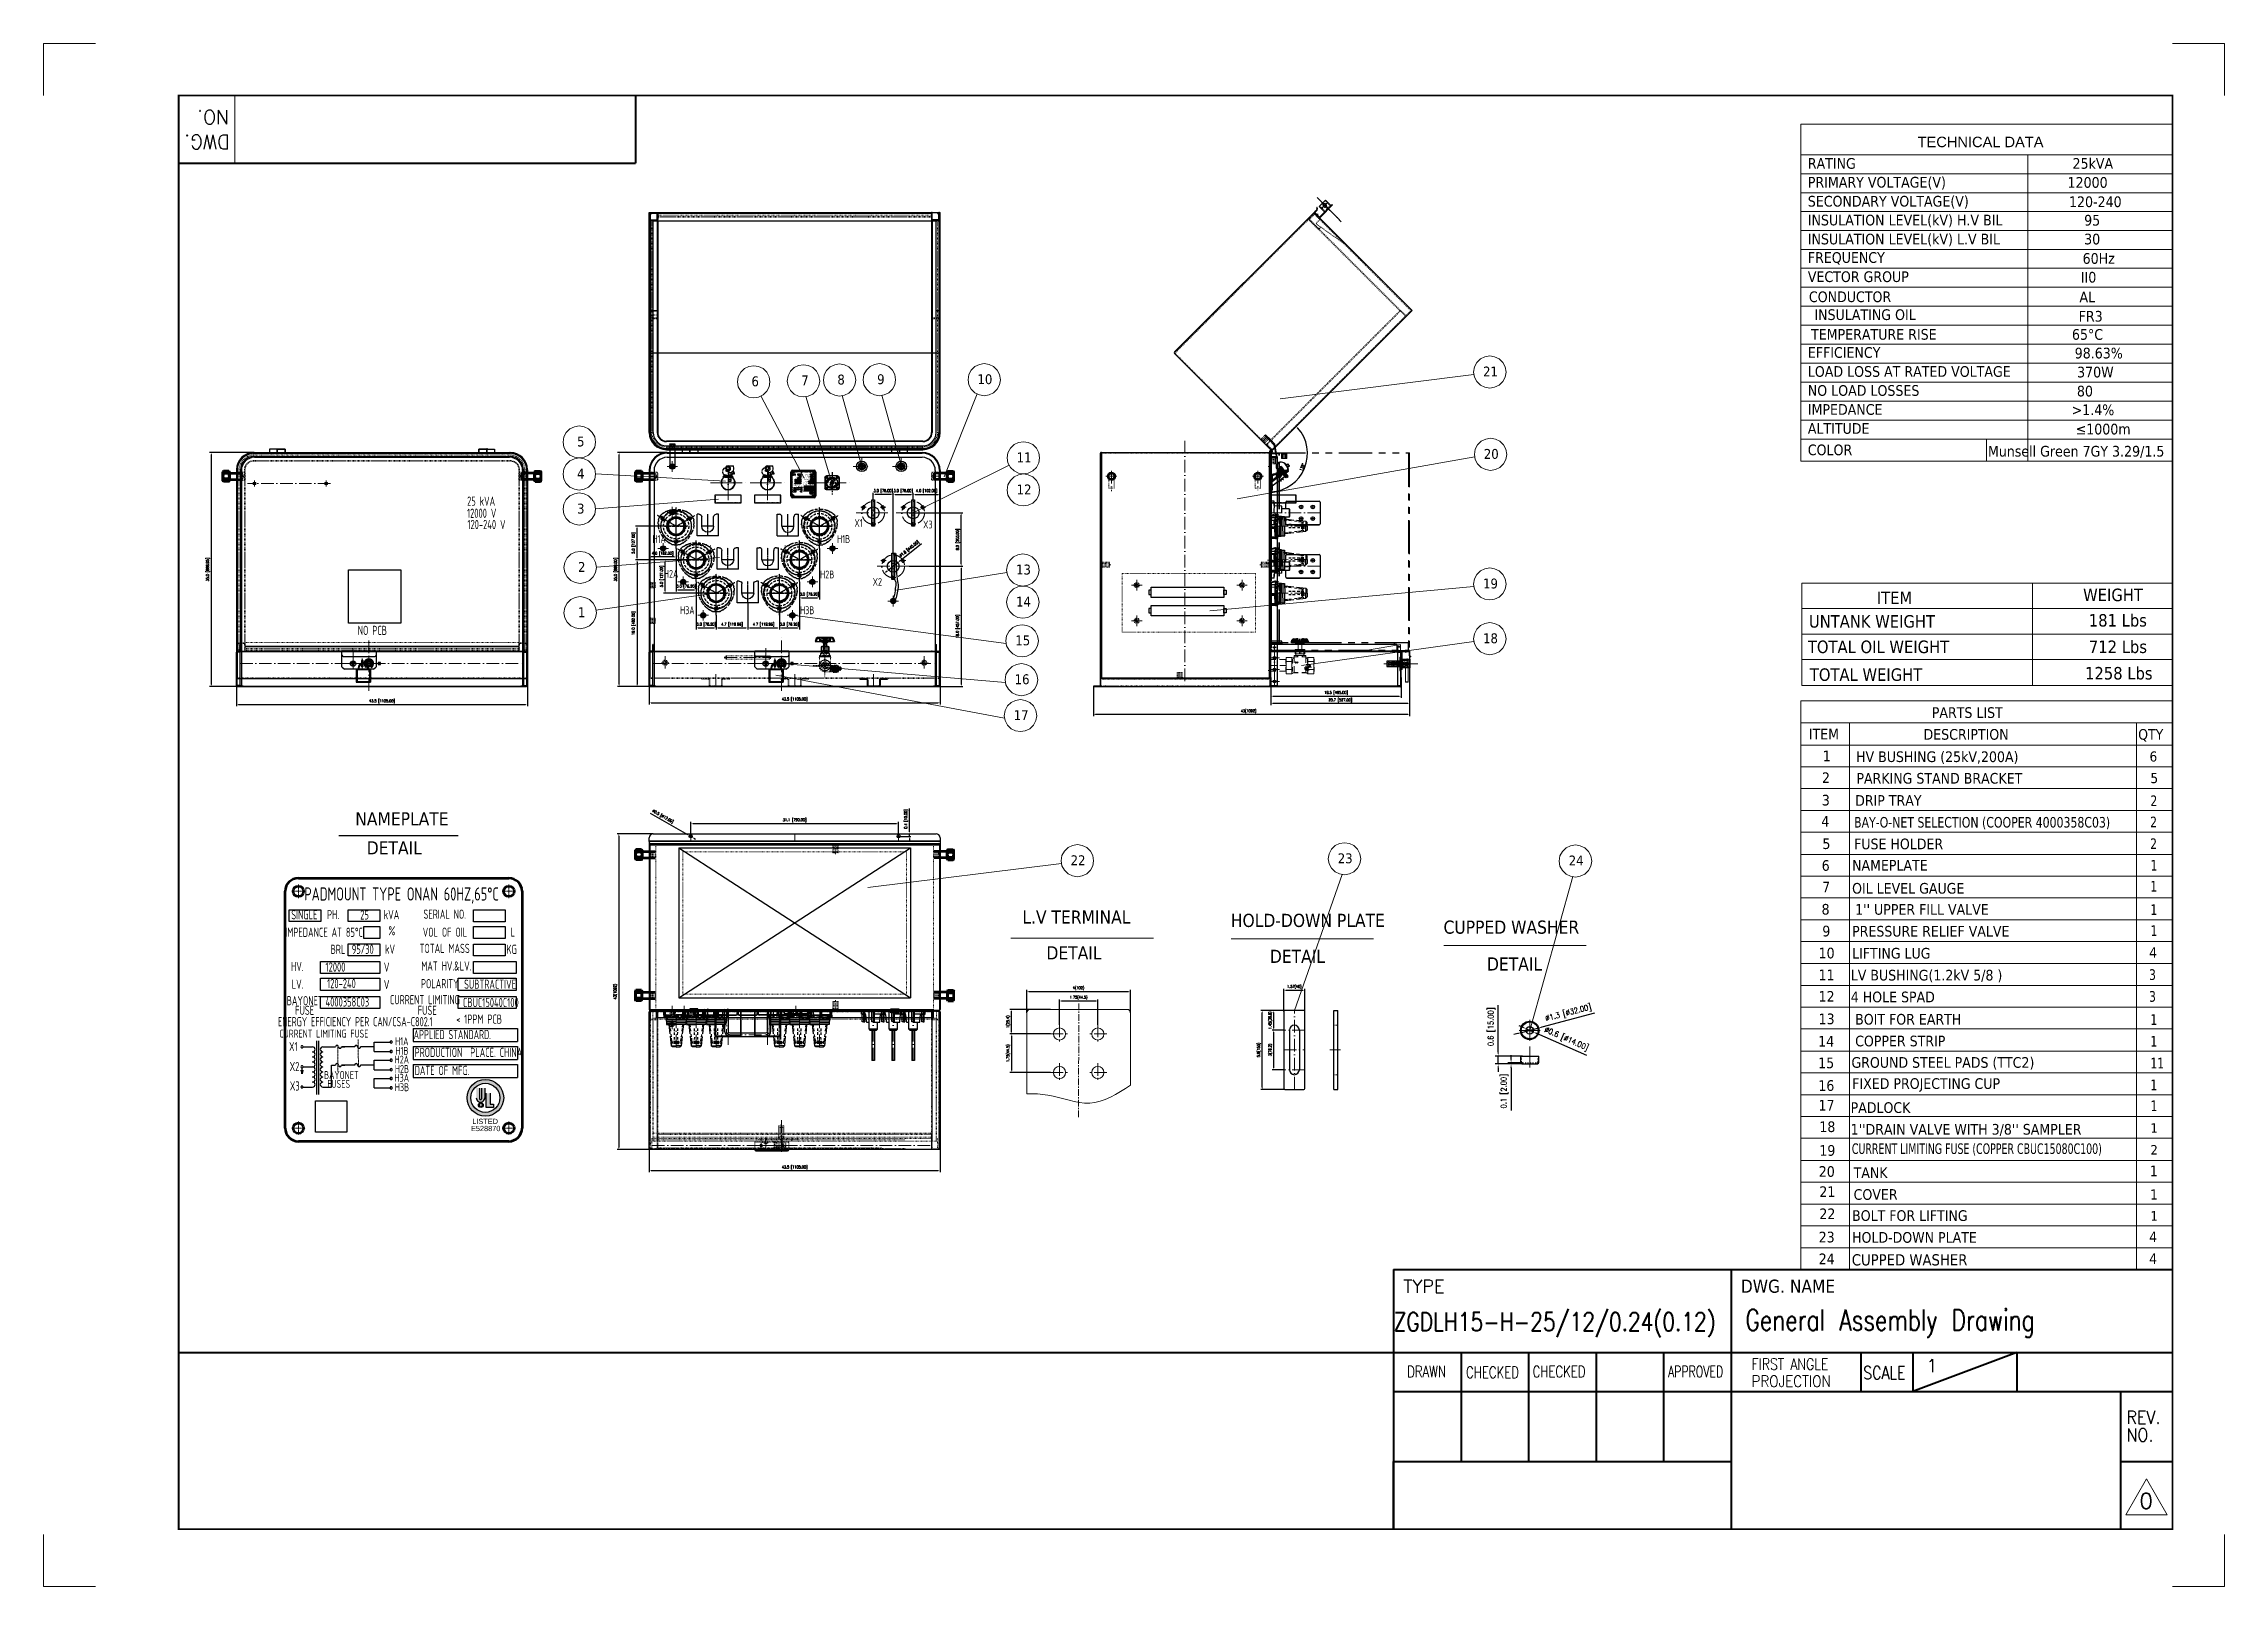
# Model space of a CAD drawing. Header units: millimetres. Extents: x 13152 to 36426, y -6229 to 3790.
# Drawn here: x 28138 to 36426, y -2071 to 3790 of the extents above; entities outside this region: 2.
import ezdxf
from ezdxf.enums import TextEntityAlignment as Align

# ---------------------------------------------------------------- set-up
doc = ezdxf.new("R2010")
doc.units = ezdxf.units.MM
doc.header["$LTSCALE"] = 4
for name, pattern in [('5 双点画线', [10.5, 6.25, -1.25, 0.25, -1.25, 0.25, -1.25]), ('ACAD_ISO02W100', [15, 12, -3]), ('ACAD_ISO03W100', [1.18, 0.47, -0.71]), ('ACAD_ISO10W100', [18, 12, -3, 0, -3]), ('CENTER', [2, 1.25, -0.25, 0.25, -0.25]), ('CENTER2', [1.125, 0.75, -0.125, 0.125, -0.125]), ('CENTERX2', [101.6, 63.5, -12.7, 12.7, -12.7]), ('DASHED', [0.75, 0.5, -0.25]), ('PHANTOM', [63.5, 31.75, -6.35, 6.35, -6.35, 6.35, -6.35]), ('点画线', [18, 12, -2, 2, -2])]:
    doc.linetypes.add(name, pattern=pattern)
for name, color, linetype in [('1', 12, 'Continuous'), ('2', 3, 'Continuous'), ('3中心线层', 1, 'CENTER'), ('4虚线层', 6, 'DASHED'), ('C00-00-00', 7, 'Continuous'), ('中心线', 1, 'CENTER2')]:
    doc.layers.add(name, color=color, linetype=linetype)
for name, color, linetype, lineweight in [('2细线层', 4, 'Continuous', 13), ('6文字层', 3, 'Continuous', 35), ('标注、文本', 3, 'Continuous', 25), ('粗实线', 4, 'Continuous', 53), ('铁心', 3, 'Continuous', 0)]:
    doc.layers.add(name, color=color, linetype=linetype, lineweight=lineweight)
doc.layers.add('paper', color=254, linetype='Continuous', plot=False)
doc.layers.add('中心线层', color=1, linetype='点画线', lineweight=18, true_color=0xff0000)
doc.styles.add('Arial_txtstyle_2.50_0_0', font='arial.ttf')
doc.styles.add('PDF Arial', font='arial.ttf')
doc.styles.add('pdm', font='gbenor.shx', dxfattribs={"width": 0.8, "bigfont": 'gbhzfs.shx'})
doc.styles.add('ROMANS', font='romans.shx', dxfattribs={"bigfont": 'whgtxt.shx'})
doc.styles.get("Standard").update_dxf_attribs({"font": 'txt', "bigfont": 'gbcbig.shx'})
doc.styles.add('Tahoma$001', font='tahoma.ttf', dxfattribs={"height": 2.159784})
doc.styles.add('Tahoma_txtstyle_28.93_0_0', font='tahoma.ttf')
doc.styles.add('Tahoma_txtstyle_30.40_0_0', font='tahoma.ttf')
doc.styles.add('Tahoma_txtstyle_30.51_0_0', font='tahoma.ttf')
doc.styles.add('TH_GBDIM', font='romans.shx', dxfattribs={"width": 0.8, "bigfont": 'gbcbig.shx'})
doc.dimstyles.new('TH_GBDIM1', dxfattribs={"dimscale": 3, "dimtxt": 3.5, "dimasz": 2.5, "dimexe": 2, "dimexo": 0, "dimgap": 1.5, "dimtad": 1, "dimdec": 1, "dimlfac": 0.03937, "dimzin": 0, "dimdsep": 46, "dimtxsty": 'TH_GBDIM', "dimcen": 2.5, "dimclrd": 3, "dimclre": 256, "dimclrt": 2, "dimadec": 0, "dimazin": 0, "dimtfac": 0.714286, "dimtdec": 1, "dimtmove": 0, "dimatfit": 3, "dimfxl": 0, "dimtzin": 0, "dimlwd": -1, "dimlwe": -1, "dimarcsym": 0})
picture_1 = doc.add_image_def('image1.jpg', size_in_pixel=(470, 470))
picture_2 = doc.add_image_def('image2.png', size_in_pixel=(657, 671))

msp = doc.modelspace()

# ---------------------------------------------------------------- texts
at = {"layer": '1', "color": 4, "lineweight": 13}
for s, height, width, p in [('ZGDLH15-H-25/12/0.24(0.12)', 70.4, 0.8, (33268.74, -1100.78)), ('General Assembly Drawing', 80, 0.76, (34606.1, -1099.02))]:
    msp.add_text(s, height=height, dxfattribs=dict(at, width=width)).set_placement(p)
at = {"layer": '2', "lineweight": 13, "style": 'ROMANS'}
for s, p in [('NO.', (28843.97, 3537.5)), ('DWG.', (28845.87, 3442.98))]:
    msp.add_text(s, height=53.282, rotation=180, dxfattribs=at).set_placement(p)
at = {"layer": '2', "linetype": 'Continuous', "style": 'Arial_txtstyle_2.50_0_0'}
for s, height, p in [('E528870', 2, (31050.95, 2070.93)), ('LISTED', 2, (31051.44, 2073.63)), ('E528870', 20, (29762.02, -341.51)), ('LISTED', 20, (29766.99, -314.51))]:
    msp.add_text(s, height=height, dxfattribs=at).set_placement(p)
at = {"layer": '2', "lineweight": 13, "style": 'ROMANS'}
for s, height, p in [('TYPE', 49.335, (33305.68, -955.45)), ('1', 49.34, (35293.41, -1257.21))]:
    msp.add_text(s, height=height, dxfattribs=at).set_placement(p)
for s, height, width, p in [('DRAWN', 43.415, 0.75, (33320.16, -1276.73)), ('CHECKED', 43.415, 0.75, (33544.16, -1279.48)), ('CHECKED', 43.415, 0.75, (33797.2, -1276.73)), ('APPROVED', 43.415, 0.7, (34311.57, -1276.73)), ('FIRST ANGLE', 43.4148, 0.8, (34629.34, -1248.46)), ('SCALE', 49.335, 0.8, (35053.52, -1284.23)), ('PROJECTION', 43.415, 0.86, (34629.34, -1313.52)), ('REV.', 49.335, 0.9, (36053.94, -1453.07)), ('NO.', 49.335, 0.9, (36053.94, -1520.35))]:
    msp.add_text(s, height=height, dxfattribs=dict(at, width=width)).set_placement(p)
at = {"layer": '2', "color": 4, "lineweight": 13, "style": 'ROMANS'}
msp.add_text('0', height=59.2, dxfattribs=at).set_placement((36103.67, -1775.94))
at = {"layer": '标注、文本', "style": 'pdm'}
for s, height, width, p in [('PADMOUNT TYPE ONAN 60HZ,65°C', 5, 0.8, (31024.58, 2161.03)), ('PH.', 3.5, 0.72, (30998.56, 2153.22)), ('SERIAL NO.', 3.5, 0.72, (31040.99, 2153.36)), ('ENERGY EFFICIENCY PER CAN/CSA-C802.1', 3.5, 0.67, (31006.98, 2112.52)), ('BAYONET', 3.5, 0.72, (30987.77, 2120.49)), ('CURRENT LIMITING FUSE', 3, 0.7, (30995.08, 2107.97)), ('IMPEDANCE AT 85°C ', 3.5, 0.72, (30995.88, 2146.49)), ('X1', 3.5, 0.72, (30983.45, 2103.09)), ('X2', 3.5, 0.72, (30983.9, 2095.49)), ('X3', 3.5, 0.72, (30983.99, 2088.1)), ('HV.', 3.5, 0.72, (30984.97, 2133.49)), ('SINGLE', 3.5, 0.72, (30987.63, 2153.14)), ('LV.', 3.5, 0.72, (30985.06, 2126.77)), ('FUSE', 3.5, 0.72, (30987.74, 2116.84)), ('12000', 3.5, 0.72, (30999.46, 2133.26)), ('4000358C03', 3.5, 0.72, (31003.97, 2120.01)), ('120-240', 3.5, 0.72, (31001.74, 2126.99)), ('BRL', 3.5, 0.72, (31000.4, 2140.01)), ('95/30', 3.5, 0.72, (31009.83, 2140.03)), ('100', 3.5, 0.72, (31010.51, 2153.08)), ('V', 3.5, 0.8, (31018.9, 2126.61)), ('V', 3.5, 0.72, (31018.92, 2133.19)), ('kVA', 3.5, 0.72, (31020.75, 2153.19)), ('kV', 3.5, 0.72, (31020.2, 2140.06)), ('%%%', 3.5, 0.72, (31020.9, 2147.06)), ('CURRENT LIMITING', 3.5, 0.72, (31033.44, 2120.87)), ('H3A', 3, 0.7, (31024.67, 2091.21)), ('H2A', 3, 0.7, (31024.67, 2098.13)), ('H3B', 3, 0.7, (31024.73, 2087.61)), ('H2B', 3, 0.7, (31024.73, 2094.53)), ('H1A', 3, 0.7, (31024.67, 2105.05)), ('H1B', 3, 0.7, (31024.73, 2101.45)), ('FUSE', 3.5, 0.72, (31034.34, 2116.84)), ('TOTAL MASS', 3.5, 0.72, (31040.97, 2140.37)), ('POLARITY', 3.5, 0.72, (31039.11, 2126.96)), ('MAT HV.&LV.', 3.5, 0.72, (31041.62, 2133.66)), ('VOL OF OIL', 3.5, 0.72, (31041.06, 2146.53)), ('< 1PPM PCB', 3.5, 0.72, (31054.05, 2113.49)), ('CBUC15080C100', 3.5, 0.72, (31058.51, 2119.81)), ('SUBTRACTIVE', 3.5, 0.72, (31058.22, 2126.76)), ('KG', 3.5, 0.72, (31066.42, 2139.99)), ('L', 3.5, 0.72, (31066.84, 2146.56)), ('12000 V', 35, 0.72, (29802.87, 2005.95)), ('25 kVA', 35, 0.72, (29800.7, 2051.75)), ('120-240 V', 35, 0.72, (29821.16, 1963.3)), ('H1A', 30, 0.7, (30477.12, 1907.9)), ('H1B', 30, 0.7, (31178.37, 1907.78)), ('X1', 30, 0.7, (31235.29, 1968.73)), ('X3', 30, 0.7, (31498.36, 1962.97)), ('H2A', 30, 0.7, (30522.76, 1775.59)), ('H2B', 30, 0.7, (31116.04, 1773.15)), ('X2', 30, 0.7, (31306.57, 1745.36)), ('NO PCB', 35, 0.72, (29387.43, 1560.83)), ('H3A', 30, 0.7, (30584.32, 1637.31)), ('H3B', 30, 0.7, (31040, 1637.31)), ('PADMOUNT TYPE ONAN 60HZ,65°C', 50, 0.8, (29498.34, 559.49)), ('SINGLE', 35, 0.72, (29128.83, 480.59)), ('PH.', 35, 0.72, (29238.12, 481.34)), ('25', 35, 0.72, (29357.61, 479.99)), ('kVA', 35, 0.72, (29460.08, 481.01)), ('SERIAL NO.', 35, 0.72, (29662.49, 482.75)), ('IMPEDANCE AT 85°C ', 35, 0.72, (29211.37, 414.06)), ('%%%', 35, 0.72, (29461.56, 419.72)), ('VOL OF OIL', 35, 0.72, (29663.19, 414.41)), ('L', 35, 0.72, (29920.98, 414.74)), ('BRL', 35, 0.72, (29256.53, 349.21)), ('95/30', 35, 0.72, (29350.86, 349.42)), ('kV', 35, 0.72, (29454.56, 349.79)), ('TOTAL MASS', 35, 0.72, (29662.29, 352.82)), ('KG', 35, 0.72, (29916.71, 349.04)), ('HV.', 35, 0.72, (29102.23, 284.05)), ('12000', 35, 0.72, (29247.18, 281.8)), ('V', 35, 0.72, (29441.7, 281.01)), ('MAT HV.&LV.', 35, 0.72, (29668.73, 285.79)), ('BAYONET', 35, 0.72, (29130.26, 154.03)), ('LV.', 35, 0.72, (29103.16, 216.81)), ('4000358C03', 35, 0.72, (29292.28, 149.25)), ('120-240', 35, 0.72, (29269.9, 219.05)), ('V', 35, 0.8, (29441.56, 215.21)), ('CURRENT LIMITING', 35, 0.72, (29586.95, 157.83)), ('POLARITY', 35, 0.72, (29643.64, 218.75)), ('SUBTRACTIVE', 35, 0.72, (29834.75, 216.76)), ('ENERGY EFFICIENCY PER CAN/CSA-C802.1', 35, 0.67, (29322.34, 74.3)), ('FUSE', 35, 0.72, (29129.95, 117.56)), ('FUSE', 35, 0.72, (29595.9, 117.56)), ('< 1PPM PCB', 35, 0.72, (29793.06, 84.01)), ('CBUC15040C100', 35, 0.72, (29837.62, 147.2)), ('CURRENT LIMITING FUSE', 30, 0.7, (29203.33, 28.9)), ('H1A', 30, 0.7, (29499.2, -0.31)), ('X1', 35, 0.72, (29087.05, -19.99)), ('X2', 35, 0.72, (29091.5, -95.93)), ('H2A', 30, 0.7, (29499.2, -69.51)), ('H1B', 30, 0.7, (29499.88, -36.33)), ('X3', 35, 0.72, (29092.4, -169.82)), ('H3A', 30, 0.7, (29499.2, -138.71)), ('H3B', 30, 0.7, (29499.88, -174.73)), ('H2B', 30, 0.7, (29499.88, -105.53))]:
    msp.add_text(s, height=height, dxfattribs=dict(at, width=width)).set_placement(p, align=Align.MIDDLE_CENTER)
at = {"layer": '标注、文本', "style": 'pdm', "width": 0.7}
for s, height, p in [('BAYONET', 3, (31008.27, 2090.75)), ('FUSES', 3, (31005.01, 2087.37)), ('BAYONET', 30, (29335.23, -143.35)), ('FUSES', 30, (29302.69, -177.11))]:
    msp.add_text(s, height=height, dxfattribs=at).set_placement(p, align=Align.RIGHT)
at = {"layer": '标注、文本', "style": 'pdm'}
for s, height, width, p in [('APPLIED STANDARD.', 3.5, 0.67, (31029.17, 2107.63)), ('PRODUCTION  PLACE. CHINA', 3.5, 0.72, (31029.52, 2100.84)), ('DATE OF MFG.', 3.5, 0.72, (31029.52, 2093.99)), ('APPLIED STANDARD.', 35, 0.67, (29544.22, 25.43)), ('PRODUCTION  PLACE. CHINA', 35, 0.72, (29547.79, -42.46)), ('DATE OF MFG.', 35, 0.72, (29547.79, -110.99))]:
    msp.add_text(s, height=height, dxfattribs=dict(at, width=width)).set_placement(p, align=Align.MIDDLE_LEFT)
at = {"layer": '标注、文本', "attachment_point": 1, "line_spacing_factor": 0.857143, "style": 'pdm'}
for insert, char_height, width in [((16410.45, -5956.05), 25.532, 366.6154), ((13151.83, -6229.2), 16.903, 242.7076)]:
    msp.add_mtext('{\\C4;  }', dxfattribs=dict(at, insert=insert, char_height=char_height, width=width))
at = {"layer": '铁心', "lineweight": 13}
for s, height, style, p in [('TECHNICAL DATA', 39.7655, 'PDF Arial', (35260.33, 3396.63)), ('RATING', 40.606, 'Tahoma$001', (34842.96, 3314.63)), ('25kVA', 40.606, 'Tahoma$001', (35849.02, 3314.63)), ('PRIMARY VOLTAGE(V)', 40.6063, 'Tahoma$001', (34842.96, 3243.14)), ('   12000 ', 40.606, 'Tahoma$001', (35784.44, 3242.46)), ('SECONDARY VOLTAGE(V)', 40.6063, 'Tahoma$001', (34842.96, 3170.97)), ('120-240', 40.606, 'Tahoma$001', (35835.54, 3169.07)), ('INSULATION LEVEL(kV) H.V BIL', 40.6063, 'Tahoma$001', (34842.96, 3099.48)), ('INSULATION LEVEL(kV) L.V BIL', 40.6063, 'Tahoma$001', (34842.96, 3027.32)), ('95', 40.606, 'Tahoma$001', (35893.25, 3098.8)), ('30', 40.606, 'Tahoma$001', (35893.25, 3027.32)), ('FREQUENCY', 40.606, 'Tahoma$001', (34842.96, 2957.19)), ('60Hz', 40.606, 'Tahoma$001', (35887.43, 2953.52)), ('VECTOR GROUP', 40.6063, 'Tahoma$001', (34842.96, 2884.34)), ('II0', 40.606, 'Tahoma$001', (35880.73, 2882.24)), ('CONDUCTOR', 40.606, 'Tahoma$001', (34847.14, 2808.07)), ('AL', 40.606, 'Tahoma$001', (35875.43, 2807.43)), ('FR3', 40.606, 'Tahoma$001', (35872.32, 2733.92)), ('EFFICIENCY', 40.606, 'Tahoma$001', (34842.96, 2596.35)), ('98.63%%%', 40.606, 'Tahoma$001', (35857.31, 2594.05)), ('6', 37.59, 'Tahoma$001', (30828.13, 2488.3)), ('7', 37.59, 'Tahoma$001', (31017.29, 2491.73)), ('8', 37.59, 'Tahoma$001', (31154.65, 2495.05)), ('9', 37.59, 'Tahoma$001', (31305.87, 2496.34)), ('10', 37.589, 'Tahoma$001', (31687.23, 2496.34)), ('21', 37.589, 'Tahoma$001', (33608.73, 2525.48)), ('LOAD LOSS AT RATED VOLTAGE', 40.6063, 'Tahoma$001', (34842.96, 2524.18)), ('NO LOAD LOSSES', 40.6063, 'Tahoma$001', (34842.96, 2452.02)), ('80', 40.606, 'Tahoma$001', (35865.72, 2449.71)), ('370W', 40.606, 'Tahoma$001', (35866.4, 2521.88)), ('IMPEDANCE', 40.606, 'Tahoma$001', (34842.96, 2379.85)), ('>1.4%%%', 40.606, 'Tahoma$001', (35845.8, 2378.64)), ('ALTITUDE', 40.606, 'Tahoma$001', (34842.96, 2307.68)), ('≤1000m', 40.606, 'Tahoma$001', (35861.04, 2305.38)), ('5', 37.59, 'Tahoma$001', (30165.39, 2259.68)), ('20', 37.589, 'Tahoma$001', (33611.6, 2212.55)), ('COLOR', 40.606, 'Tahoma$001', (34842.9, 2226.43)), ('Munsell Green 7GY 3.29/1.5', 40.6063, 'Tahoma$001', (35527.51, 2221.25)), ('4', 37.59, 'Tahoma$001', (30165.39, 2137.7)), ('11', 37.589, 'Tahoma$001', (31836.04, 2199.42)), ('12', 37.589, 'Tahoma$001', (31836.04, 2077.44)), ('3', 37.59, 'Tahoma$001', (30165.39, 2004.71)), ('2', 37.59, 'Tahoma$001', (30168.92, 1783.02)), ('13', 37.589, 'Tahoma$001', (31833.9, 1773.21)), ('19', 37.589, 'Tahoma$001', (33608.73, 1720.23)), ('14', 37.589, 'Tahoma$001', (31833.9, 1651.23)), ('ITEM', 47.513, 'Tahoma_txtstyle_30.51_0_0', (35105.05, 1661.08)), ('1', 37.59, 'Tahoma$001', (30168.56, 1610.96)), ('UNTANK WEIGHT', 47.5129, 'Tahoma_txtstyle_30.51_0_0', (34847.03, 1571.44)), ('181 Lbs', 47.513, 'Tahoma_txtstyle_30.51_0_0', (35910.92, 1575.41)), ('15', 37.589, 'Tahoma$001', (31831.12, 1504.22)), ('18', 37.589, 'Tahoma$001', (33608.73, 1512.11)), ('TOTAL OIL WEIGHT', 47.5129, 'Tahoma_txtstyle_30.51_0_0', (34843.33, 1474.69)), ('712 Lbs', 47.513, 'Tahoma_txtstyle_30.51_0_0', (35911.23, 1474.87)), ('TOTAL WEIGHT', 47.5129, 'Tahoma_txtstyle_30.51_0_0', (34850.73, 1369.14)), ('1258 Lbs', 47.513, 'Tahoma_txtstyle_30.51_0_0', (35896.71, 1374.36)), ('16', 37.589, 'Tahoma$001', (31828.52, 1356.4)), ('17', 37.589, 'Tahoma$001', (31824.89, 1220.18)), ('PARTS LIST', 40.487, 'Tahoma_txtstyle_30.40_0_0', (35314.22, 1228.44)), ('ITEM', 40.487, 'Tahoma_txtstyle_30.40_0_0', (34846.84, 1146.62)), ('DESCRIPTION', 40.487, 'Tahoma_txtstyle_30.40_0_0', (35282.88, 1145.59)), ('QTY', 40.309, 'Tahoma$001', (36098.55, 1145.78)), ('1', 40.49, 'Tahoma_txtstyle_30.40_0_0', (34899.78, 1063.77)), (' HV BUSHING (25kV,200A)', 40.487, 'Tahoma_txtstyle_30.40_0_0', (35011.25, 1060.72)), ('6', 38.52, 'Tahoma_txtstyle_28.93_0_0', (36141.86, 1062.57)), ('2', 40.49, 'Tahoma_txtstyle_30.40_0_0', (34896.69, 980.92)), ('PARKING STAND BRACKET', 40.487, 'Tahoma_txtstyle_30.40_0_0', (35027.69, 978.68)), ('5', 38.52, 'Tahoma$001', (36145.3, 980.58)), ('3', 40.49, 'Tahoma_txtstyle_30.40_0_0', (34896.34, 895.67)), ('DRIP TRAY ', 40.487, 'Tahoma_txtstyle_30.40_0_0', (35022.88, 894.44)), ('NAMEPLATE', 50, 'Tahoma$001', (29322.27, 819.89)), ('4', 40.49, 'Tahoma_txtstyle_30.40_0_0', (34894.62, 815.57)), ('DETAIL', 50, 'Tahoma$001', (29366.04, 709.95)), ('5', 40.49, 'Tahoma_txtstyle_30.40_0_0', (34898.52, 730.31)), ('FUSE HOLDER', 40.487, 'Tahoma_txtstyle_30.40_0_0', (35018.86, 729.38)), ('22', 37.589, 'Tahoma$001', (32041.08, 668.79)), ('23', 37.589, 'Tahoma$001', (33056.49, 676.22)), ('24', 37.589, 'Tahoma$001', (33934.14, 667.76)), ('6', 40.49, 'Tahoma_txtstyle_30.40_0_0', (34895.72, 647.46)), ('NAMEPLATE', 40.487, 'Tahoma_txtstyle_30.40_0_0', (35011.25, 648.32)), ('7', 40.49, 'Tahoma_txtstyle_30.40_0_0', (34897.46, 565.64)), ('OIL LEVEL GAUGE ', 40.487, 'Tahoma_txtstyle_30.40_0_0', (35011.25, 560.79)), ('8', 40.49, 'Tahoma_txtstyle_30.40_0_0', (34895.3, 481.07)), ("1'' UPPER FILL VALVE", 40.487, 'Tahoma_txtstyle_30.40_0_0', (35022.88, 480.53)), ('L.V TERMINAL', 50, 'Tahoma$001', (31857.81, 446.78)), ('HOLD-DOWN PLATE', 50, 'Tahoma$001', (32650.07, 434.15)), ('CUPPED WASHER', 50, 'Tahoma$001', (33458.41, 408.51)), ('9', 40.49, 'Tahoma_txtstyle_30.40_0_0', (34898.06, 398.39)), ('PRESSURE RELIEF VALVE', 40.487, 'Tahoma_txtstyle_30.40_0_0', (35011.25, 397.7)), ('DETAIL', 50, 'Tahoma$001', (31949.27, 310.84)), ('DETAIL', 50, 'Tahoma$001', (32798.39, 297.57)), ('10', 40.487, 'Tahoma_txtstyle_30.40_0_0', (34883.97, 314.86)), ('LIFTING LUG', 40.487, 'Tahoma_txtstyle_30.40_0_0', (35011.25, 314.12)), ('4', 39.74, 'Tahoma$001', (36140.49, 317.44)), ('DETAIL', 50, 'Tahoma$001', (33623.53, 268.59)), ('11', 40.487, 'Tahoma_txtstyle_30.40_0_0', (34883.97, 232.01)), ('LV BUSHING(1.2kV 5/8 )', 40.487, 'Tahoma_txtstyle_30.40_0_0', (35006.19, 230.81)), ('12', 40.487, 'Tahoma_txtstyle_30.40_0_0', (34883.97, 150.19)), ('4 HOLE SPAD', 40.487, 'Tahoma_txtstyle_30.40_0_0', (35006.19, 147.96)), ('13', 40.487, 'Tahoma_txtstyle_30.40_0_0', (34883.97, 64.76)), ('BOIT FOR EARTH', 40.487, 'Tahoma_txtstyle_30.40_0_0', (35022.88, 63.19)), ('14', 40.487, 'Tahoma_txtstyle_30.40_0_0', (34882.42, -20.35)), ('COPPER STRIP', 40.487, 'Tahoma_txtstyle_30.40_0_0', (35022.88, -19.32)), ('15', 40.487, 'Tahoma_txtstyle_30.40_0_0', (34882.42, -102.46)), ('GROUND STEEL PADS (TTC2)', 40.487, 'Tahoma_txtstyle_30.40_0_0', (35008.84, -100.77)), ('16', 40.487, 'Tahoma_txtstyle_30.40_0_0', (34882.99, -188.41)), ('FIXED PROJECTING CUP', 40.487, 'Tahoma_txtstyle_30.40_0_0', (35011.83, -181.01)), ('17', 40.487, 'Tahoma_txtstyle_30.40_0_0', (34883.74, -263.31)), ('PADLOCK', 40.487, 'Tahoma_txtstyle_30.40_0_0', (35005.75, -272.29)), ('18', 40.487, 'Tahoma_txtstyle_30.40_0_0', (34886.81, -345.08)), ("1''DRAIN VALVE WITH 3/8'' SAMPLER ", 40.487, 'Tahoma_txtstyle_30.40_0_0', (35005.75, -354.8)), ('1', 36.33, 'Tahoma$001', (36145.64, -347.77)), ('19', 40.487, 'Tahoma_txtstyle_30.40_0_0', (34886.81, -435.08)), ('2', 36.33, 'Tahoma$001', (36145.64, -430.62)), ('20', 40.487, 'Tahoma_txtstyle_30.40_0_0', (34884.64, -515.04)), ('TANK', 40.487, 'Tahoma_txtstyle_30.40_0_0', (35017.14, -519.62)), ('1', 40.49, 'Tahoma_txtstyle_30.40_0_0', (36142.87, -512.77)), ('21', 40.487, 'Tahoma_txtstyle_30.40_0_0', (34886.81, -591.7)), ('COVER', 40.487, 'Tahoma_txtstyle_30.40_0_0', (35017.14, -602.47)), ('1', 38.38, 'Tahoma$001', (36144.14, -601.31)), ('22', 40.487, 'Tahoma_txtstyle_30.40_0_0', (34886.81, -675.72)), ('BOLT FOR LIFTING', 40.487, 'Tahoma_txtstyle_30.40_0_0', (35011.25, -682.61)), ('1', 36.57, 'Tahoma$001', (36145.64, -681.92)), ('23', 40.487, 'Tahoma_txtstyle_30.40_0_0', (34884.29, -764.16)), ('HOLD-DOWN PLATE', 40.487, 'Tahoma_txtstyle_30.40_0_0', (35011.25, -765.46)), ('4', 39.74, 'Tahoma$001', (36140.49, -763.05)), ('24', 40.487, 'Tahoma_txtstyle_30.40_0_0', (34884.29, -847.01)), ('CUPPED WASHER', 42.6179, 'Tahoma_txtstyle_30.40_0_0', (35009.99, -851.75)), ('4', 39.74, 'Tahoma$001', (36140.49, -845.9)), ('DWG. NAME', 49.845, 'Tahoma_txtstyle_30.40_0_0', (34588.39, -955.45))]:
    msp.add_text(s, height=height, dxfattribs=dict(at, style=style)).set_placement(p)
at = {"layer": '铁心', "lineweight": 13, "style": 'Tahoma$001'}
for s, p in [('INSULATING OIL', (35060.6, 2760.33)), ('TEMPERATURE RISE ', (35101.5, 2685.56))]:
    msp.add_text(s, height=40.6063, dxfattribs=at).set_placement(p, align=Align.MIDDLE)
msp.add_text('65%%DC', height=40.606, dxfattribs=at).set_placement((35846.86, 2685.27), align=Align.MIDDLE_LEFT)
at = {"layer": '铁心', "lineweight": 13, "style": 'Tahoma_txtstyle_30.40_0_0'}
for s, height, width, p in [('2', 40.49, 0.85, (36145.15, 893.41)), ('BAY-O-NET SELECTION (COOPER 4000358C03)', 40, 0.88, (35018.86, 811.89)), ('2', 40.49, 0.85, (36144.14, 812.71)), ('2', 40.49, 0.85, (36144.14, 730.2)), ('1', 40.49, 0.85, (36145.64, 648.32)), ('1', 40.49, 0.85, (36144.99, 568.79)), ('1', 40.49, 0.85, (36145.15, 479.5)), ('1', 40.49, 0.85, (36145.64, 399.94)), ('3', 40.49, 0.85, (36139.99, 232.87)), ('3', 40.49, 0.85, (36139.99, 150.02)), ('1', 40.49, 0.85, (36145.15, 62.16)), ('1', 40.49, 0.85, (36145.15, -20.35)), ('11', 40.487, 0.85, (36145.15, -103.2)), ('1', 40.49, 0.85, (36145.15, -186.05)), ('1', 40.49, 0.85, (36145.64, -265.44)), ('CURRENT LIMITING FUSE (COPPER CBUC15080C100) ', 40, 0.76, (35010.31, -428.08))]:
    msp.add_text(s, height=height, dxfattribs=dict(at, width=width)).set_placement(p)
at = {"layer": '铁心', "lineweight": 13, "insert": (35889.33, 1719.51), "char_height": 47.513, "width": 562.5922, "attachment_point": 1, "style": 'Tahoma_txtstyle_30.51_0_0'}
msp.add_mtext('WEIGHT', dxfattribs=at)

# ---------------------------------------------------------------- blocks, each defined once
blk = doc.blocks.new('888')
at = {"layer": '2细线层'}
for centre in [(1092.4, 2376.2), (1194.6, 2376.2), (1143.5, 2287.7)]:
    blk.add_circle(centre, 5, dxfattribs=at)
at = {"layer": '3中心线层', "ltscale": 0.1}
for p, q in [((1143.5, 2262.6), (1143.5, 2419.6)), ((1143.5, 2346.7), (1073.1, 2387.3)), ((1143.5, 2346.7), (1214, 2387.3))]:
    blk.add_line(p, q, dxfattribs=at)
at = {"layer": '3中心线层', "color": 1}
blk.add_line((1099.4, 2346.7), (1192.4, 2346.7), dxfattribs=at)
at = {"layer": '3中心线层', "ltscale": 0.1}
blk.add_circle((1143.5, 2346.7), 59, dxfattribs=at)
at = {"layer": '标注、文本'}
for centre in [(1092.4, 2376.2), (1194.6, 2376.2), (1143.5, 2287.7)]:
    blk.add_arc(centre, 5.5, 242.67153, 150.00001, dxfattribs=at)
at = {"layer": '粗实线'}
blk.add_circle((1143.5, 2346.7), 32.5, dxfattribs=at)
blk = doc.blocks.new('A$C03F92070')
at = {"layer": '4虚线层', "ltscale": 5}
for p, q in [((16.5, 94.8), (10.9, 98)), ((16.4, 107.6), (22, 104.3)), ((67.8, 40.2), (67.8, 116)), ((113.7, 104.3), (119.3, 107.6)), ((124.8, 98), (119.2, 94.8)), ((23.3, 71.5), (112.4, 71.5)), ((62.3, 8.9), (62.3, 15.4)), ((73.3, 15.4), (73.3, 8.9))]:
    blk.add_line(p, q, dxfattribs=at)
for radius in [57.5, 48, 36, 32.5]:
    blk.add_circle((67.8, 71.5), radius, dxfattribs=at)
at = {"layer": '4虚线层', "ltscale": 5, "extrusion": (0, 0, -1)}
for centre, radius, start, end in [((-90, 83.1), 90, 358.61821, 4.5479), ((-90, 83.1), 90, 7.76573, 8.91687), ((-67.8, 71.5), 71.5, 20.96454, 39.03546), ((-68.8, 46.5), 90, 51.08313, 52.23427), ((-68.8, 46.5), 90, 55.4521, 61.38179), ((-68.8, 46.5), 90, 64.92451, 71.02185), ((-62.3, 65.4), 70, 71.02185, 87.94531), ((-67.8, -88), 223.5, 87.94531, 92.05469), ((-73.4, 65.4), 70, 92.05469, 108.97815), ((-66.9, 46.5), 90, 108.97815, 115.07549), ((-66.9, 46.5), 90, 118.61821, 124.5479), ((-66.9, 46.5), 90, 127.76573, 128.91687), ((-67.8, 71.5), 71.5, 140.96454, 159.03546), ((-45.7, 83.1), 90, 171.08313, 172.23427), ((-45.7, 83.1), 90, 175.4521, 181.38179), ((-90, 83.1), 90, 349.46719, 355.07549), ((-70.3, 79.5), 70, 331.9245, 349.46719), ((-205.8, 151.7), 223.5, 327.65027, 331.9245), ((-76.1, 69.6), 70, 310.17076, 327.65027), ((-89, 84.9), 90, 304.92451, 310.17076), ((-89, 84.9), 90, 295.4521, 301.38179), ((-89, 84.9), 90, 291.08313, 292.23427), ((-67.8, 71.5), 71.5, 260.96454, 279.03546), ((-46.7, 84.9), 90, 247.76573, 248.91687), ((-46.7, 84.9), 90, 238.61821, 244.5479), ((-46.7, 84.9), 90, 233.02623, 235.07549), ((-58.7, 68.9), 70, 212.35682, 233.02623), ((71, 151), 223.5, 207.21776, 212.35682), ((-65.6, 80.8), 70, 186.60228, 207.21776), ((-45.7, 83.1), 90, 184.92451, 186.60228)]:
    blk.add_arc(centre, radius, start, end, dxfattribs=at)
at = {"layer": '4虚线层', "ltscale": 5}
for centre, start, end in [((13.6, 102.8), 60, 240), ((19.2, 99.6), 240, 60), ((116.5, 99.6), 120, 300), ((122.1, 102.8), 300, 120), ((67.8, 15.4), 0, 180), ((67.8, 8.9), 180, 0)]:
    blk.add_arc(centre, 5.5, start, end, dxfattribs=at)
for points, knots in [([(0.5, 92.8), (0.5, 92.7), (0.5, 92.6), (0.5, 92.4), (0.5, 92.3), (0.4, 92.1), (0.4, 91.9), (0.4, 91.7), (0.4, 91.3), (0.3, 90.9), (0.3, 90.5), (0.3, 90.3), (0.3, 90.3), (0.3, 90.2)], [0, 0, 0, 0, 0.05466, 0.108897, 0.162889, 0.216817, 0.270864, 0.325211, 0.488741, 0.649833, 0.813717, 0.974388, 1, 1, 1, 1]), ([(0.7, 94.3), (0.7, 94.2), (0.7, 94.1), (0.6, 94), (0.6, 93.8), (0.6, 93.6), (0.6, 93.5), (0.6, 93.3), (0.6, 93.1), (0.5, 93), (0.5, 92.8), (0.5, 92.8)], [0, 0, 0, 0, 0.111498, 0.221956, 0.331773, 0.441359, 0.551122, 0.661472, 0.77281, 0.885527, 1, 1, 1, 1]), ([(0.7, 94.7), (0.7, 94.6), (0.7, 94.6), (0.7, 94.5), (0.7, 94.4), (0.7, 94.3), (0.7, 94.3)], [0, 0, 0, 0, 0.248829, 0.498052, 0.748251, 1, 1, 1, 1]), ([(0.8, 95.3), (0.8, 95.3), (0.8, 95.2), (0.8, 95.2), (0.8, 95.1), (0.8, 95), (0.8, 95)], [0, 0, 0, 0, 0.190297, 0.457484, 0.727058, 1, 1, 1, 1]), ([(13.9, 117.8), (13.9, 117.8), (13.9, 117.8), (13.8, 117.7), (13.8, 117.7), (13.7, 117.6), (13.7, 117.6)], [0, 0, 0, 0, 0.272943, 0.542517, 0.809704, 1, 1, 1, 1]), ([(14.2, 118), (14.2, 118), (14.1, 118), (14.1, 117.9), (14, 117.9), (14, 117.8), (13.9, 117.8)], [0, 0, 0, 0, 0.251777, 0.501943, 0.751136, 1, 1, 1, 1]), ([(14.6, 118.3), (14.5, 118.2), (14.5, 118.2), (14.4, 118.1), (14.3, 118.1), (14.2, 118), (14.2, 118)], [0, 0, 0, 0, 0.251749, 0.501948, 0.751171, 1, 1, 1, 1]), ([(15.7, 119.2), (15.7, 119.1), (15.6, 119), (15.5, 118.9), (15.3, 118.8), (15.2, 118.7), (15.1, 118.6), (14.9, 118.5), (14.8, 118.5), (14.7, 118.4), (14.6, 118.3), (14.6, 118.3)], [0, 0, 0, 0, 0.114473, 0.22719, 0.338528, 0.448878, 0.558641, 0.668227, 0.778044, 0.888502, 1, 1, 1, 1]), ([(17.8, 120.6), (17.8, 120.6), (17.7, 120.6), (17.6, 120.5), (17.3, 120.3), (16.9, 120), (16.6, 119.8), (16.3, 119.6), (16, 119.4), (15.8, 119.2), (15.7, 119.2)], [0, 0, 0, 0, 0.026865, 0.187364, 0.351072, 0.511786, 0.674931, 0.783277, 0.891149, 1, 1, 1, 1]), ([(30.9, 128.1), (30.9, 128.1), (30.9, 128.1), (30.8, 128.1), (30.8, 128), (30.6, 128), (30.5, 127.9), (30.2, 127.8), (30, 127.7), (29.7, 127.5), (29.5, 127.4), (29.2, 127.3), (29, 127.2), (28.6, 127), (28.4, 126.9), (28, 126.7), (27.8, 126.6), (27.4, 126.4), (27.2, 126.3), (26.9, 126.1), (26.7, 126), (26.4, 125.8), (26.2, 125.8), (26, 125.6), (25.9, 125.6), (25.7, 125.5), (25.6, 125.4), (25.6, 125.4), (25.6, 125.4), (25.6, 125.4), (25.6, 125.4), (25.6, 125.4)], [0, 0, 0, 0, 0.043819, 0.043819, 0.119878, 0.119878, 0.195937, 0.195937, 0.271996, 0.271996, 0.348055, 0.348055, 0.424114, 0.424114, 0.500173, 0.500173, 0.576231, 0.576231, 0.65229, 0.65229, 0.728349, 0.728349, 0.804408, 0.804408, 0.880467, 0.880467, 0.956526, 0.956526, 0.994556, 0.994556, 1, 1, 1, 1]), ([(30.7, 128), (30.6, 128), (30.6, 127.9), (30.5, 127.8), (30.4, 127.8), (30.3, 127.6), (30.2, 127.5), (30.1, 127.4), (30, 127.3), (29.9, 127), (29.8, 126.9), (29.6, 126.7), (29.5, 126.6), (29.3, 126.5), (29.2, 126.4), (28.9, 126.3), (28.8, 126.2), (28.4, 126.1), (28.1, 126), (27.5, 125.9), (27.3, 125.8), (26.9, 125.8), (26.7, 125.7), (26.5, 125.7), (26.4, 125.7), (26, 125.6), (25.8, 125.6), (25.7, 125.5)], [0, 0, 0, 0, 0.0625, 0.0625, 0.125, 0.125, 0.1875, 0.1875, 0.25, 0.25, 0.3125, 0.3125, 0.375, 0.375, 0.4375, 0.4375, 0.5, 0.5, 0.625, 0.625, 0.75, 0.75, 0.8125, 0.8125, 0.875, 0.875, 1, 1, 1, 1]), ([(110.1, 125.4), (110.1, 125.4), (110.1, 125.4), (110.1, 125.4), (110.1, 125.4), (110.1, 125.4), (110, 125.5), (109.8, 125.6), (109.7, 125.6), (109.5, 125.8), (109.3, 125.8), (109, 126), (108.8, 126.1), (108.5, 126.3), (108.3, 126.4), (107.9, 126.6), (107.7, 126.7), (107.3, 126.9), (107.1, 127), (106.7, 127.2), (106.5, 127.3), (106.2, 127.5), (106, 127.5), (105.7, 127.7), (105.5, 127.8), (105.2, 127.9), (105.1, 128), (104.9, 128), (104.9, 128.1), (104.8, 128.1), (104.8, 128.1), (104.8, 128.1), (104.8, 128.1), (104.8, 128.1)], [0, 0, 0, 0, 0.005743, 0.005743, 0.043766, 0.043766, 0.119813, 0.119813, 0.195859, 0.195859, 0.271906, 0.271906, 0.347952, 0.347952, 0.423999, 0.423999, 0.500046, 0.500046, 0.576092, 0.576092, 0.652139, 0.652139, 0.728185, 0.728185, 0.804232, 0.804232, 0.880279, 0.880279, 0.956325, 0.956325, 0.994349, 0.994349, 1, 1, 1, 1]), ([(110, 125.5), (109.9, 125.5), (109.8, 125.6), (109.6, 125.6), (109.5, 125.6), (109.2, 125.7), (109, 125.7), (108.4, 125.8), (108.2, 125.9), (107.6, 126), (107.3, 126.1), (106.9, 126.2), (106.8, 126.3), (106.5, 126.4), (106.4, 126.5), (106.2, 126.6), (106.1, 126.7), (105.9, 126.9), (105.8, 127), (105.7, 127.3), (105.6, 127.3), (105.5, 127.5), (105.4, 127.6), (105.3, 127.8), (105.2, 127.8), (105.1, 127.9), (105.1, 128), (105, 128)], [0, 0, 0, 0, 0.0625, 0.0625, 0.125, 0.125, 0.25, 0.25, 0.375, 0.375, 0.5, 0.5, 0.5625, 0.5625, 0.625, 0.625, 0.6875, 0.6875, 0.75, 0.75, 0.8125, 0.8125, 0.875, 0.875, 0.9375, 0.9375, 1, 1, 1, 1]), ([(120, 119.2), (119.9, 119.2), (119.8, 119.3), (119.7, 119.4), (119.5, 119.5), (119.4, 119.6), (119.3, 119.6), (119.1, 119.8), (118.8, 120), (118.4, 120.3), (118.1, 120.5), (118, 120.6), (117.9, 120.6), (117.9, 120.6)], [0, 0, 0, 0, 0.05466, 0.108896, 0.162888, 0.216817, 0.270864, 0.325211, 0.488741, 0.649833, 0.813717, 0.974388, 1, 1, 1, 1]), ([(121.1, 118.3), (121.1, 118.3), (121, 118.4), (120.9, 118.5), (120.8, 118.5), (120.6, 118.6), (120.5, 118.7), (120.4, 118.8), (120.2, 118.9), (120.1, 119), (120, 119.1), (120, 119.2)], [0, 0, 0, 0, 0.111498, 0.221956, 0.331773, 0.441359, 0.551122, 0.661472, 0.77281, 0.885527, 1, 1, 1, 1]), ([(121.5, 118), (121.5, 118), (121.4, 118.1), (121.3, 118.1), (121.2, 118.2), (121.2, 118.2), (121.1, 118.3)], [0, 0, 0, 0, 0.248829, 0.498052, 0.748251, 1, 1, 1, 1]), ([(121.8, 117.8), (121.7, 117.8), (121.7, 117.9), (121.6, 117.9), (121.6, 118), (121.5, 118), (121.5, 118)], [0, 0, 0, 0, 0.248864, 0.498057, 0.748223, 1, 1, 1, 1]), ([(122, 117.6), (122, 117.6), (121.9, 117.7), (121.9, 117.7), (121.8, 117.8), (121.8, 117.8), (121.8, 117.8)], [0, 0, 0, 0, 0.190293, 0.457482, 0.727057, 1, 1, 1, 1]), ([(134.9, 95), (134.9, 95), (134.9, 95.1), (134.9, 95.2), (134.9, 95.2), (134.9, 95.3), (134.9, 95.3)], [0, 0, 0, 0, 0.272943, 0.542517, 0.809704, 1, 1, 1, 1]), ([(135, 94.7), (135, 94.7), (134.9, 94.8), (134.9, 94.8), (134.9, 94.9), (134.9, 95), (134.9, 95)], [0, 0, 0, 0, 0.251777, 0.501943, 0.751136, 1, 1, 1, 1]), ([(135, 94.3), (135, 94.3), (135, 94.4), (135, 94.5), (135, 94.6), (135, 94.6), (135, 94.7)], [0, 0, 0, 0, 0.251749, 0.501948, 0.751171, 1, 1, 1, 1]), ([(135.2, 92.8), (135.2, 92.8), (135.2, 93), (135.1, 93.1), (135.1, 93.3), (135.1, 93.5), (135.1, 93.6), (135.1, 93.8), (135.1, 94), (135, 94.1), (135, 94.2), (135, 94.3)], [0, 0, 0, 0, 0.114473, 0.22719, 0.338528, 0.448878, 0.558641, 0.668227, 0.778044, 0.888502, 1, 1, 1, 1]), ([(135.4, 90.2), (135.4, 90.3), (135.4, 90.3), (135.4, 90.5), (135.4, 90.9), (135.3, 91.3), (135.3, 91.7), (135.3, 92.1), (135.2, 92.4), (135.2, 92.7), (135.2, 92.8)], [0, 0, 0, 0, 0.026865, 0.187364, 0.351073, 0.511786, 0.674931, 0.783277, 0.891149, 1, 1, 1, 1]), ([(0, 81.2), (0, 81.2), (0, 81.2), (0, 81.1), (0, 81.1), (0, 81.1), (0, 81), (0, 80.8), (0, 80.7), (0, 80.4), (0, 80.2), (0.1, 79.8), (0.1, 79.7), (0.1, 79.2), (0.1, 79), (0.1, 78.6), (0.1, 78.4), (0.1, 77.9), (0.2, 77.7), (0.2, 77.3), (0.2, 77.1), (0.2, 76.7), (0.2, 76.5), (0.3, 76.1), (0.3, 76), (0.3, 75.7), (0.3, 75.5), (0.3, 75.3), (0.3, 75.3), (0.3, 75.2), (0.3, 75.2), (0.3, 75.2), (0.3, 75.2), (0.3, 75.2)], [0, 0, 0, 0, 0.005743, 0.005743, 0.043766, 0.043766, 0.119813, 0.119813, 0.195859, 0.195859, 0.271906, 0.271906, 0.347952, 0.347952, 0.423999, 0.423999, 0.500046, 0.500046, 0.576092, 0.576092, 0.652139, 0.652139, 0.728185, 0.728185, 0.804232, 0.804232, 0.880279, 0.880279, 0.956325, 0.956325, 0.994349, 0.994349, 1, 1, 1, 1]), ([(0, 81), (0, 80.9), (0, 80.8), (0.1, 80.6), (0.1, 80.5), (0.2, 80.2), (0.3, 80), (0.5, 79.5), (0.6, 79.2), (0.8, 78.7), (0.8, 78.4), (0.9, 78), (0.9, 77.8), (1, 77.5), (1, 77.4), (0.9, 77.1), (0.9, 77), (0.8, 76.7), (0.8, 76.6), (0.7, 76.3), (0.6, 76.2), (0.5, 76), (0.5, 75.9), (0.4, 75.8), (0.4, 75.7), (0.3, 75.5), (0.3, 75.5), (0.3, 75.4)], [0, 0, 0, 0, 0.0625, 0.0625, 0.125, 0.125, 0.25, 0.25, 0.375, 0.375, 0.5, 0.5, 0.5625, 0.5625, 0.625, 0.625, 0.6875, 0.6875, 0.75, 0.75, 0.8125, 0.8125, 0.875, 0.875, 0.9375, 0.9375, 1, 1, 1, 1]), ([(37.3, 11.2), (37.3, 11.2), (37.3, 11.2), (37.4, 11.1), (37.4, 11.1), (37.6, 11), (37.7, 10.9), (37.9, 10.7), (38.1, 10.6), (38.4, 10.4), (38.6, 10.3), (38.9, 10.1), (39.1, 10), (39.4, 9.7), (39.6, 9.6), (40, 9.4), (40.2, 9.3), (40.5, 9), (40.7, 8.9), (41, 8.7), (41.2, 8.6), (41.5, 8.4), (41.6, 8.3), (41.9, 8.2), (42, 8.1), (42.2, 8), (42.2, 8), (42.3, 7.9), (42.3, 7.9), (42.3, 7.9), (42.3, 7.9), (42.3, 7.9)], [0, 0, 0, 0, 0.043819, 0.043819, 0.119878, 0.119878, 0.195937, 0.195937, 0.271996, 0.271996, 0.348055, 0.348055, 0.424114, 0.424114, 0.500173, 0.500173, 0.576231, 0.576231, 0.65229, 0.65229, 0.728349, 0.728349, 0.804408, 0.804408, 0.880467, 0.880467, 0.956526, 0.956526, 0.994556, 0.994556, 1, 1, 1, 1]), ([(37.5, 11.1), (37.5, 11), (37.6, 11), (37.7, 11), (37.8, 10.9), (38, 10.9), (38.1, 10.9), (38.3, 10.9), (38.5, 10.9), (38.7, 10.8), (38.8, 10.8), (39.1, 10.8), (39.3, 10.7), (39.5, 10.6), (39.6, 10.5), (39.9, 10.4), (40, 10.3), (40.3, 10), (40.5, 9.8), (40.9, 9.4), (41.1, 9.2), (41.3, 8.9), (41.4, 8.8), (41.6, 8.6), (41.7, 8.5), (41.9, 8.2), (42, 8.1), (42.1, 8)], [0, 0, 0, 0, 0.0625, 0.0625, 0.125, 0.125, 0.1875, 0.1875, 0.25, 0.25, 0.3125, 0.3125, 0.375, 0.375, 0.4375, 0.4375, 0.5, 0.5, 0.625, 0.625, 0.75, 0.75, 0.8125, 0.8125, 0.875, 0.875, 1, 1, 1, 1]), ([(50.3, 3.6), (50.3, 3.6), (50.4, 3.5), (50.6, 3.5), (50.9, 3.3), (51.3, 3.1), (51.7, 3), (52, 2.8), (52.3, 2.7), (52.5, 2.6), (52.6, 2.5)], [0, 0, 0, 0, 0.026866, 0.187364, 0.351073, 0.511786, 0.674931, 0.783277, 0.891149, 1, 1, 1, 1]), ([(52.6, 2.5), (52.7, 2.5), (52.8, 2.5), (52.9, 2.4), (53.1, 2.3), (53.3, 2.3), (53.4, 2.2), (53.6, 2.1), (53.7, 2.1), (53.8, 2), (53.9, 2), (54, 1.9)], [0, 0, 0, 0, 0.114473, 0.22719, 0.338528, 0.448878, 0.558641, 0.668227, 0.778044, 0.888502, 1, 1, 1, 1]), ([(54, 1.9), (54, 1.9), (54.1, 1.9), (54.2, 1.9), (54.3, 1.8), (54.3, 1.8), (54.4, 1.8)], [0, 0, 0, 0, 0.251749, 0.501948, 0.751171, 1, 1, 1, 1]), ([(54.4, 1.8), (54.4, 1.8), (54.5, 1.7), (54.5, 1.7), (54.6, 1.7), (54.7, 1.7), (54.7, 1.6)], [0, 0, 0, 0, 0.251777, 0.501943, 0.751136, 1, 1, 1, 1]), ([(54.7, 1.6), (54.7, 1.6), (54.8, 1.6), (54.8, 1.6), (54.9, 1.6), (54.9, 1.5), (54.9, 1.5)], [0, 0, 0, 0, 0.272943, 0.542518, 0.809705, 1, 1, 1, 1]), ([(80.8, 1.5), (80.8, 1.5), (80.8, 1.6), (80.9, 1.6), (80.9, 1.6), (81, 1.6), (81, 1.6)], [0, 0, 0, 0, 0.190295, 0.457482, 0.727057, 1, 1, 1, 1]), ([(81, 1.6), (81, 1.7), (81.1, 1.7), (81.2, 1.7), (81.2, 1.7), (81.3, 1.8), (81.3, 1.8)], [0, 0, 0, 0, 0.248864, 0.498057, 0.748223, 1, 1, 1, 1]), ([(81.3, 1.8), (81.4, 1.8), (81.4, 1.8), (81.5, 1.9), (81.6, 1.9), (81.7, 1.9), (81.7, 1.9)], [0, 0, 0, 0, 0.248829, 0.498052, 0.748251, 1, 1, 1, 1]), ([(81.7, 1.9), (81.8, 2), (81.9, 2), (82, 2.1), (82.1, 2.1), (82.3, 2.2), (82.4, 2.3), (82.6, 2.3), (82.7, 2.4), (82.9, 2.5), (83, 2.5), (83.1, 2.5)], [0, 0, 0, 0, 0.111498, 0.221956, 0.331773, 0.441359, 0.551122, 0.661472, 0.77281, 0.885527, 1, 1, 1, 1]), ([(83.1, 2.5), (83.1, 2.5), (83.2, 2.6), (83.4, 2.7), (83.5, 2.7), (83.7, 2.8), (83.8, 2.9), (84.1, 3), (84.4, 3.1), (84.8, 3.3), (85.1, 3.5), (85.3, 3.5), (85.4, 3.6), (85.4, 3.6)], [0, 0, 0, 0, 0.05466, 0.108897, 0.162889, 0.216817, 0.270864, 0.325211, 0.488741, 0.649834, 0.813718, 0.974389, 1, 1, 1, 1]), ([(93.4, 7.9), (93.4, 7.9), (93.4, 7.9), (93.4, 7.9), (93.4, 7.9), (93.5, 8), (93.5, 8), (93.7, 8.1), (93.8, 8.2), (94.1, 8.3), (94.2, 8.4), (94.5, 8.6), (94.7, 8.7), (95, 8.9), (95.2, 9), (95.6, 9.3), (95.7, 9.4), (96.1, 9.6), (96.3, 9.7), (96.7, 10), (96.8, 10.1), (97.2, 10.3), (97.3, 10.4), (97.6, 10.6), (97.8, 10.7), (98, 10.9), (98.1, 11), (98.3, 11.1), (98.3, 11.1), (98.4, 11.2), (98.4, 11.2), (98.4, 11.2), (98.4, 11.2), (98.4, 11.2)], [0, 0, 0, 0, 0.005743, 0.005743, 0.043766, 0.043766, 0.119813, 0.119813, 0.195859, 0.195859, 0.271906, 0.271906, 0.347952, 0.347952, 0.423999, 0.423999, 0.500046, 0.500046, 0.576092, 0.576092, 0.652139, 0.652139, 0.728185, 0.728185, 0.804232, 0.804232, 0.880279, 0.880279, 0.956325, 0.956325, 0.994349, 0.994349, 1, 1, 1, 1]), ([(93.6, 8), (93.6, 8), (93.7, 8.1), (93.8, 8.2), (93.9, 8.3), (94.1, 8.6), (94.3, 8.8), (94.6, 9.2), (94.8, 9.4), (95.2, 9.8), (95.4, 10), (95.7, 10.3), (95.8, 10.4), (96.1, 10.5), (96.2, 10.6), (96.4, 10.7), (96.6, 10.8), (96.9, 10.8), (97, 10.8), (97.2, 10.9), (97.4, 10.9), (97.6, 10.9), (97.7, 10.9), (97.9, 10.9), (98, 11), (98.1, 11), (98.2, 11), (98.2, 11.1)], [0, 0, 0, 0, 0.0625, 0.0625, 0.125, 0.125, 0.25, 0.25, 0.375, 0.375, 0.5, 0.5, 0.5625, 0.5625, 0.625, 0.625, 0.6875, 0.6875, 0.75, 0.75, 0.8125, 0.8125, 0.875, 0.875, 0.9375, 0.9375, 1, 1, 1, 1]), ([(135.4, 75.4), (135.4, 75.5), (135.4, 75.5), (135.3, 75.7), (135.3, 75.8), (135.2, 75.9), (135.2, 76), (135.1, 76.2), (135, 76.3), (134.9, 76.6), (134.9, 76.7), (134.8, 77), (134.8, 77.1), (134.7, 77.4), (134.7, 77.5), (134.8, 77.8), (134.8, 78), (134.9, 78.4), (134.9, 78.7), (135.1, 79.2), (135.2, 79.5), (135.3, 79.8), (135.4, 80), (135.5, 80.2), (135.5, 80.3), (135.6, 80.6), (135.7, 80.8), (135.7, 81)], [0, 0, 0, 0, 0.0625, 0.0625, 0.125, 0.125, 0.1875, 0.1875, 0.25, 0.25, 0.3125, 0.3125, 0.375, 0.375, 0.4375, 0.4375, 0.5, 0.5, 0.625, 0.625, 0.75, 0.75, 0.8125, 0.8125, 0.875, 0.875, 1, 1, 1, 1]), ([(135.4, 75.2), (135.4, 75.2), (135.4, 75.2), (135.4, 75.3), (135.4, 75.3), (135.4, 75.5), (135.4, 75.7), (135.4, 76), (135.4, 76.1), (135.5, 76.5), (135.5, 76.7), (135.5, 77.1), (135.5, 77.3), (135.5, 77.7), (135.6, 78), (135.6, 78.4), (135.6, 78.6), (135.6, 79), (135.6, 79.3), (135.6, 79.7), (135.6, 79.9), (135.7, 80.2), (135.7, 80.4), (135.7, 80.7), (135.7, 80.8), (135.7, 81), (135.7, 81.1), (135.7, 81.1), (135.7, 81.1), (135.7, 81.2), (135.7, 81.2), (135.7, 81.2)], [0, 0, 0, 0, 0.043819, 0.043819, 0.119878, 0.119878, 0.195937, 0.195937, 0.271996, 0.271996, 0.348055, 0.348055, 0.424114, 0.424114, 0.500173, 0.500173, 0.576232, 0.576232, 0.65229, 0.65229, 0.728349, 0.728349, 0.804408, 0.804408, 0.880467, 0.880467, 0.956526, 0.956526, 0.994556, 0.994556, 1, 1, 1, 1])]:
    blk.add_open_spline(points, degree=3, knots=knots, dxfattribs=at)
blk.add_open_spline([(0.8, 95.3), (0.8, 95.2), (0.8, 95.1), (0.8, 95)], degree=3, dxfattribs=at)
blk = doc.blocks.new('0.020')
at = {"layer": '中心线', "ltscale": 2}
for p, q in [((13611.2, 16499.1), (13611.2, 16581.1)), ((13588.7, 16535.6), (13633.7, 16535.6))]:
    blk.add_line(p, q, dxfattribs=at)
at = {"layer": '粗实线', "lineweight": 30}
for p, q in [((13570.7, 16499.1), (13570.7, 16581.1)), ((13570.7, 16581.1), (13578.7, 16581.1)), ((13643.7, 16581.1), (13651.7, 16581.1)), ((13651.7, 16499.1), (13651.7, 16581.1)), ((13570.7, 16499.1), (13651.7, 16499.1)), ((13588.7, 16535.6), (13588.7, 16571.1)), ((13633.7, 16535.6), (13633.7, 16571.1))]:
    blk.add_line(p, q, dxfattribs=at)
for centre, radius, start, end in [((13578.7, 16571.1), 10, 0, 90), ((13643.7, 16571.1), 10, 90, 180), ((13611.2, 16535.6), 22.5, 180, 0)]:
    blk.add_arc(centre, radius, start, end, dxfattribs=at)
blk = doc.blocks.new('A$C75176214')
at = {"layer": '粗实线', "lineweight": 30}
h = blk.add_hatch(color=256, dxfattribs=at)
h.dxf.hatch_style = 2
h.paths.add_polyline_path([(0.38, 1.1), (0.38, 1.06), (0.42, 1.06)])
h = blk.add_hatch(color=256, dxfattribs=at)
h.dxf.hatch_style = 2
h.paths.add_polyline_path([(0.38, 1.1), (0.42, 1.1), (0.42, 1.06)])
h = blk.add_hatch(color=256, dxfattribs=at)
h.dxf.hatch_style = 2
h.paths.add_polyline_path([(0.76, 1.74), (0.72, 1.69), (0.8, 1.69)])
h = blk.add_hatch(color=256, dxfattribs=at)
h.dxf.hatch_style = 2
h.paths.add_polyline_path([(0.72, 1.69), (0.8, 1.69), (0.76, 1.65)])
h = blk.add_hatch(color=256, dxfattribs=at)
h.dxf.hatch_style = 2
h.paths.add_polyline_path([(0.76, 0.51), (0.72, 0.47), (0.8, 0.47)])
h = blk.add_hatch(color=256, dxfattribs=at)
h.dxf.hatch_style = 2
h.paths.add_polyline_path([(0.72, 0.47), (0.8, 0.47), (0.76, 0.42)])
for points in [[(0.25, 2.16), (0.08, 2.07), (0, 1.9)], [(0.25, 2.12), (0.08, 2.07), (0, 1.9)], [(0, 0.25), (0.08, 0.08), (0.25, 0.04)], [(0, 0.25), (0.08, 0.08), (0.25, 0)], [(0.25, 1.99), (0.17, 1.99), (0.17, 1.9), (0.17, 1.82), (0.25, 1.78), (0.34, 1.82), (0.38, 1.9)], [(0.25, 0.38), (0.17, 0.34), (0.17, 0.25), (0.17, 0.17), (0.25, 0.17), (0.34, 0.17), (0.38, 0.25)], [(0.21, 1.14), (0.21, 1.1), (0.25, 0.8), (0.42, 0.51), (0.68, 0.3), (1.02, 0.21)], [(0.25, 1.1), (0.3, 0.8), (0.47, 0.51), (0.68, 0.34), (1.02, 0.25)], [(0.3, 0.97), (0.34, 0.8), (0.51, 0.55), (0.72, 0.38), (1.02, 0.3)], [(0.34, 1.06), (0.38, 0.8), (0.55, 0.55), (0.8, 0.38), (1.06, 0.34), (1.35, 0.38), (1.44, 0.47)], [(0.42, 1.06), (0.51, 0.76), (0.76, 0.55), (1.06, 0.47), (1.4, 0.55)], [(1.65, 1.69), (1.4, 1.9), (1.06, 1.95), (0.76, 1.9), (0.47, 1.69)], [(0.51, 1.1), (0.51, 1.14), (0.55, 1.14), (0.55, 1.1), (0.51, 1.06), (0.47, 1.02), (0.55, 1.02)], [(1.65, 1.65), (1.65, 1.69), (1.4, 1.86), (1.06, 1.9), (0.76, 1.86), (0.51, 1.69), (0.51, 1.65)], [(1.65, 1.61), (1.61, 1.65), (1.35, 1.82), (1.06, 1.86), (0.8, 1.82), (0.55, 1.65), (0.51, 1.61)], [(0.63, 1.61), (0.59, 1.57), (0.55, 1.52)], [(0.63, 1.14), (0.59, 1.14), (0.55, 1.1), (0.59, 1.1), (0.63, 1.1), (0.63, 1.06), (0.63, 1.02), (0.59, 1.02), (0.55, 1.02), (0.55, 1.06)], [(0.68, 1.1), (0.68, 1.14), (0.68, 1.1), (0.72, 1.1), (0.68, 1.1), (0.68, 1.06)], [(0.68, 1.02), (0.68, 1.06)], [(1.82, 1.06), (1.78, 1.35), (1.61, 1.61), (1.35, 1.78), (1.06, 1.82), (0.8, 1.78), (0.72, 1.69)], [(0.76, 1.65), (0.72, 1.69), (0.76, 1.74)], [(0.72, 0.47), (0.76, 0.51)], [(0.76, 1.65), (0.8, 1.69), (0.76, 1.74)], [(1.69, 1.06), (1.61, 1.4), (1.4, 1.61), (1.06, 1.69), (0.76, 1.61)], [(0.76, 0.51), (0.8, 0.47), (0.76, 0.42)], [(0.89, 1.19), (0.85, 1.02), (0.97, 0.85), (1.19, 0.89)], [(0.89, 1.19), (0.89, 1.02), (1.02, 0.89), (1.14, 0.89)], [(0.93, 1.14), (0.93, 1.02), (1.02, 0.93), (1.14, 0.93)], [(1.27, 0.97), (1.31, 1.19), (1.14, 1.31), (0.97, 1.27)], [(1.27, 1.02), (1.27, 1.14), (1.14, 1.27), (0.97, 1.27)], [(1.23, 1.02), (1.23, 1.14), (1.14, 1.23), (1.02, 1.23)], [(1.02, 0.55), (1.02, 0.42), (1.06, 0.42)], [(1.14, 0.21), (1.48, 0.3), (1.74, 0.51), (1.9, 0.8), (1.95, 1.1), (1.95, 1.14)], [(1.14, 0.25), (1.44, 0.34), (1.69, 0.51), (1.86, 0.8), (1.9, 1.1)], [(1.14, 0.3), (1.44, 0.38), (1.65, 0.55), (1.82, 0.8), (1.82, 0.97)], [(1.4, 0.85), (1.35, 0.8), (1.31, 0.76)], [(1.9, 1.99), (1.82, 1.99), (1.78, 1.9), (1.82, 1.82), (1.9, 1.78), (1.95, 1.82), (1.99, 1.9), (1.95, 1.95), (1.9, 1.99), (1.82, 1.95), (1.82, 1.9), (1.82, 1.82), (1.9, 1.82), (1.95, 1.82), (1.99, 1.9)], [(1.9, 0.38), (1.82, 0.34), (1.78, 0.25), (1.82, 0.17), (1.9, 0.17), (1.95, 0.17), (1.99, 0.25), (1.95, 0.34), (1.9, 0.34), (1.82, 0.34), (1.82, 0.25), (1.82, 0.21), (1.9, 0.17), (1.95, 0.21), (1.99, 0.25)], [(1.82, 1.06), (1.82, 1.1)], [(2.16, 1.9), (2.07, 2.07), (1.9, 2.16)], [(2.12, 1.9), (2.07, 2.07), (1.9, 2.12)], [(1.9, 0.04), (2.07, 0.08), (2.12, 0.25)], [(1.9, 0), (2.07, 0.08), (2.16, 0.25)]]:
    blk.add_lwpolyline(points, dxfattribs=at)
for points in [[(0, 1.9), (0, 0.25)], [(0.42, 1.9), (0.38, 1.99), (0.25, 2.03), (0.17, 1.99), (0.08, 1.9), (0.17, 1.78), (0.25, 1.74), (0.38, 1.78)], [(0.42, 0.25), (0.38, 0.38), (0.25, 0.42), (0.17, 0.38), (0.08, 0.25), (0.17, 0.17), (0.25, 0.13), (0.38, 0.17)], [(0.34, 1.9), (0.34, 1.95), (0.25, 1.99), (0.21, 1.95), (0.17, 1.9), (0.21, 1.82), (0.25, 1.82), (0.34, 1.82)], [(0.34, 0.25), (0.34, 0.34), (0.25, 0.34), (0.21, 0.34), (0.17, 0.25), (0.21, 0.21), (0.25, 0.17), (0.34, 0.21)], [(0.38, 1.1), (0.42, 1.1), (0.42, 1.06), (0.38, 1.06)], [(1.14, 1.06), (1.14, 1.14), (1.06, 1.14), (1.02, 1.14), (1.02, 1.06), (1.02, 1.02), (1.06, 1.02), (1.14, 1.02)], [(1.1, 1.44), (1.1, 1.48), (1.06, 1.48), (1.06, 1.44)], [(1.1, 0.72), (1.06, 0.72), (1.06, 0.68), (1.1, 0.68)], [(1.1, 0.55), (1.1, 0.51), (1.1, 0.47), (1.1, 0.42), (1.14, 0.42), (1.14, 0.47), (1.14, 0.51), (1.14, 0.55)], [(2.03, 1.9), (1.99, 1.99), (1.9, 2.03), (1.78, 1.99), (1.74, 1.9), (1.78, 1.78), (1.9, 1.74), (1.99, 1.78)], [(2.03, 0.25), (1.99, 0.38), (1.9, 0.42), (1.78, 0.38), (1.74, 0.25), (1.78, 0.17), (1.9, 0.13), (1.99, 0.17)]]:
    blk.add_lwpolyline(points, close=True, dxfattribs=at)
for points in [[(0.25, 2.16), (0.25, 2.16), (1.9, 2.16), (1.9, 2.16)], [(0.25, 2.12), (0.25, 2.12), (1.9, 2.12), (1.9, 2.12)], [(0.25, 0.04), (0.25, 0.04), (1.02, 0.04), (1.02, 0.04)], [(0.25, 0), (0.25, 0), (1.9, 0), (1.9, 0)], [(0.55, 1.52), (0.55, 1.52), (0.93, 1.14), (0.93, 1.14)], [(0.63, 1.61), (0.63, 1.61), (1.02, 1.23), (1.02, 1.23)], [(0.72, 1.69), (0.72, 1.69), (0.76, 1.65), (0.76, 1.65)], [(0.72, 0.47), (0.72, 0.47), (0.76, 0.42), (0.76, 0.42)], [(1.02, 1.61), (1.02, 1.61), (1.02, 1.74), (1.02, 1.74)], [(1.02, 1.69), (1.02, 1.69), (1.1, 1.69), (1.1, 1.69)], [(1.02, 0), (1.02, 0), (1.02, 0.34), (1.02, 0.34)], [(1.06, 0), (1.06, 0), (1.1, 0), (1.1, 0)], [(1.1, 1.74), (1.1, 1.74), (1.1, 1.61), (1.1, 1.61)], [(1.1, 1.61), (1.1, 1.61), (1.1, 1.74), (1.1, 1.74)], [(1.14, 0.93), (1.14, 0.93), (1.31, 0.76), (1.31, 0.76)], [(1.14, 0), (1.14, 0), (1.14, 0.34), (1.14, 0.34)], [(1.14, 0.04), (1.14, 0.04), (1.9, 0.04), (1.9, 0.04)], [(1.23, 1.02), (1.23, 1.02), (1.4, 0.85), (1.4, 0.85)], [(1.69, 1.06), (1.69, 1.06), (1.69, 1.1), (1.69, 1.1)], [(2.12, 1.9), (2.12, 1.9), (2.12, 0.25), (2.12, 0.25)], [(2.16, 1.9), (2.16, 1.9), (2.16, 0.25), (2.16, 0.25)]]:
    blk.add_open_spline(points, degree=3, dxfattribs=at)
blk = doc.blocks.new('A$C08F7720E')
at = {"layer": '标注、文本'}
for p, q in [((10.2, 11.4), (11.4, 10.2)), ((10.2, 10.2), (11.4, 11.4))]:
    blk.add_line(p, q, dxfattribs=at)
at = {"layer": '标注、文本', "xscale": 10, "yscale": 10, "zscale": 10}
blk.add_blockref('A$C75176214', (0, 0), dxfattribs=at)
blk = doc.blocks.new('25589905')
at = {"layer": '标注、文本'}
for p, q in [((20271.8, -4199.3), (20271.8, -3676.3)), ((20271.8, -4167.3), (20271.8, -3676.3)), ((20275.8, -3672.3), (21363.8, -3672.3)), ((20275.8, -3672.3), (20284.8, -3672.3)), ((20301.8, -3676.3), (20303.8, -3676.3)), ((20426.3, -3664.8), (20426.3, -3679.8)), ((20456.3, -3664.8), (20426.3, -3664.8)), ((20426.3, -3679.8), (20456.3, -3679.8)), ((20456.3, -3679.8), (20456.3, -3664.8)), ((21190.3, -3679.8), (21190.3, -3664.8)), ((21190.3, -3664.8), (21220.3, -3664.8)), ((21220.3, -3679.8), (21190.3, -3679.8)), ((21220.3, -3664.8), (21220.3, -3679.8)), ((21346.8, -3676.3), (21344.8, -3676.3)), ((21372.8, -3672.3), (21363.8, -3672.3)), ((21372.8, -3674.3), (21363.8, -3674.3)), ((21374.8, -3676.3), (21372.8, -3676.3)), ((21374.8, -3676.3), (21374.8, -4197.3)), ((21374.8, -3704.3), (21374.8, -3676.3)), ((21374.8, -4196.3), (21374.8, -3676.3)), ((21374.8, -4167.3), (21374.8, -3676.3)), ((21376.8, -3676.3), (21376.8, -4199.3)), ((21376.8, -4167.3), (21376.8, -3676.3)), ((21376.8, -4199.3), (20271.8, -4199.3)), ((20672.3, -4199.3), (20802.3, -4199.3)), ((20677.3, -4204.3), (20797.3, -4204.3)), ((20746.8, -4196.3), (20749.8, -4196.3)), ((21374.3, -4197.3), (21374.3, -4195.3))]:
    blk.add_line(p, q, dxfattribs=at)
at = {"layer": '标注、文本', "color": 2, "linetype": 'ACAD_ISO03W100', "lineweight": 18}
for p, q in [((20273.8, -4197.3), (20273.8, -3674.3)), ((20273.8, -3674.3), (21346.8, -3674.3)), ((20273.8, -3704.3), (20273.8, -3674.3)), ((21363.8, -3674.3), (20273.8, -3674.3)), ((21346.8, -3676.3), (20273.8, -3676.3)), ((20273.8, -4196.3), (20273.8, -3676.3)), ((20273.8, -3676.3), (20275.8, -3676.3)), ((20273.8, -4167.3), (20273.8, -3676.3)), ((21372.8, -3704.3), (20273.8, -3704.3)), ((20275.8, -3704.3), (20275.8, -3674.3)), ((20275.8, -3674.3), (20284.8, -3674.3)), ((20275.8, -4196.3), (20275.8, -3676.3)), ((20275.8, -3706.3), (20275.8, -3676.3)), ((20275.8, -3706.3), (20301.8, -3706.3)), ((20284.8, -3700.3), (20284.8, -3672.3)), ((20284.8, -4167.3), (20284.8, -3676.3)), ((20284.8, -3700.3), (20301.8, -3700.3)), ((20286.8, -4167.3), (20286.8, -3700.3)), ((20301.8, -3704.3), (20301.8, -3674.3)), ((20301.8, -3676.3), (20301.8, -4196.3)), ((20301.8, -3706.3), (20301.8, -3676.3)), ((20301.8, -4167.3), (20301.8, -3700.3)), ((20303.8, -3704.3), (20303.8, -3674.3)), ((20303.8, -3676.3), (20303.8, -4196.3)), ((20414.3, -3678.3), (20414.3, -3672.3)), ((20426.3, -3678.3), (20426.3, -3672.3)), ((21220.3, -3678.3), (21220.3, -3672.3)), ((21232.3, -3678.3), (21232.3, -3672.3)), ((21344.8, -3704.3), (21344.8, -3674.3)), ((21344.8, -3676.3), (21344.8, -4196.3)), ((21346.8, -3704.3), (21346.8, -3674.3)), ((21346.8, -3676.3), (21346.8, -4196.3)), ((21346.8, -3706.3), (21346.8, -3676.3)), ((21346.8, -4167.3), (21346.8, -3700.3)), ((21363.8, -3700.3), (21346.8, -3700.3)), ((21372.8, -3706.3), (21346.8, -3706.3)), ((21361.8, -4167.3), (21361.8, -3700.3)), ((21363.8, -4167.3), (21363.8, -3672.3)), ((21363.8, -3700.3), (21363.8, -3672.3)), ((21372.8, -3704.3), (21372.8, -3674.3)), ((21372.8, -4196.3), (21372.8, -3676.3)), ((21372.8, -3706.3), (21372.8, -3676.3)), ((20286.8, -4137.3), (21344.8, -4137.3)), ((21344.8, -4140.3), (20303.8, -4140.3)), ((20303.8, -4140.3), (20303.8, -4195.3)), ((21344.8, -4142.3), (20303.8, -4142.3)), ((20763.3, -4110.3), (20763.3, -4159.3)), ((20782.3, -4109.3), (20764.3, -4109.3)), ((20773.3, -4111.3), (20767.3, -4115.3)), ((20767.3, -4159.3), (20767.3, -4115.3)), ((20780.3, -4115.3), (20767.3, -4115.3)), ((20768.3, -4159.3), (20768.3, -4114.6)), ((20773.3, -4111.3), (20780.3, -4115.3)), ((20779.3, -4159.3), (20779.3, -4114.7)), ((20780.3, -4159.3), (20780.3, -4115.3)), ((20783.3, -4159.3), (20783.3, -4110.3)), ((21344.8, -4195.3), (21344.8, -4140.3)), ((20271.8, -4167.3), (21363.8, -4167.3)), ((20303.8, -4196.3), (20273.8, -4196.3)), ((21374.3, -4197.3), (20273.8, -4197.3)), ((20274.3, -4195.3), (21244.8, -4195.3)), ((20274.3, -4197.3), (20274.3, -4195.3)), ((20274.3, -4197.3), (21374.3, -4197.3)), ((20281.8, -4157.3), (21344.8, -4157.3)), ((20281.8, -4157.3), (20281.8, -4195.3)), ((20286.8, -4152.3), (21344.8, -4152.3)), ((20286.8, -4162.3), (21244.8, -4162.3)), ((20303.8, -4193.3), (21154.8, -4193.3)), ((20303.8, -4195.3), (21154.8, -4195.3)), ((20371.3, -4197.3), (21374.3, -4197.3)), ((20672.3, -4169.3), (20802.3, -4169.3)), ((20672.3, -4199.3), (20672.3, -4169.3)), ((20672.3, -4171.3), (20802.3, -4171.3)), ((20672.3, -4197.3), (20802.3, -4197.3)), ((20688.2, -4159.3), (20838.2, -4159.3)), ((20688.2, -4162.3), (20688.2, -4159.3)), ((20688.2, -4162.3), (20838.2, -4162.3)), ((20693.3, -4180.3), (20693.3, -4188.3)), ((20693.3, -4180.3), (20701.3, -4180.3)), ((20693.3, -4180.3), (20693.3, -4188.3)), ((20701.3, -4180.3), (20693.3, -4180.3)), ((20693.3, -4188.3), (20701.3, -4188.3)), ((20693.3, -4188.3), (20701.3, -4188.3)), ((20697.3, -4189.1), (20697.3, -4179.5)), ((20701.3, -4188.3), (20701.3, -4180.3)), ((20701.3, -4188.3), (20701.3, -4180.3)), ((20702.2, -4171.9), (20714.3, -4178.9)), ((20706.2, -4171.9), (20714.3, -4176.6)), ((20714.3, -4169.9), (20714.3, -4178.9)), ((20722.5, -4171.9), (20714.3, -4176.6)), ((20726.5, -4171.9), (20714.3, -4178.9)), ((20746.8, -4162.3), (20746.8, -4159.3)), ((20746.8, -4162.3), (20746.8, -4196.3)), ((20746.8, -4179.3), (20749.8, -4179.3)), ((20746.8, -4185.3), (20749.8, -4185.3)), ((20746.8, -4191.3), (20749.8, -4191.3)), ((20749.8, -4162.3), (20749.8, -4159.3)), ((20749.8, -4162.3), (20749.8, -4196.3)), ((20791.3, -4171.3), (20755.3, -4171.3)), ((20755.3, -4171.3), (20755.3, -4201.3)), ((20755.3, -4201.3), (20791.3, -4201.3)), ((20758.3, -4171.3), (20758.3, -4201.3)), ((20762.2, -4159.3), (20763.3, -4158)), ((20763.3, -4159.3), (20783.3, -4159.3)), ((20763.3, -4159.3), (20763.3, -4162.3)), ((20764.3, -4201.3), (20764.3, -4171.3)), ((20765.8, -4201.3), (20765.8, -4171.3)), ((20773.3, -4180.3), (20773.3, -4188.3)), ((20773.3, -4180.3), (20781.3, -4180.3)), ((20773.3, -4180.3), (20773.3, -4188.3)), ((20781.3, -4180.3), (20773.3, -4180.3)), ((20773.3, -4188.3), (20781.3, -4188.3)), ((20773.3, -4188.3), (20781.3, -4188.3)), ((20777.3, -4189.1), (20777.3, -4179.5)), ((20780.8, -4201.3), (20780.8, -4171.3)), ((20781.3, -4188.3), (20781.3, -4180.3)), ((20781.3, -4188.3), (20781.3, -4180.3)), ((20782.3, -4201.3), (20782.3, -4171.3)), ((20783.3, -4158.3), (20784.1, -4159.3)), ((20783.3, -4159.3), (20783.3, -4162.3)), ((20788.3, -4201.3), (20788.3, -4171.3)), ((20791.3, -4201.3), (20791.3, -4171.3)), ((20791.3, -4201.3), (20791.3, -4171.3)), ((20802.3, -4199.3), (20802.3, -4169.3)), ((20813.3, -4154.7), (20813.3, -4165.7)), ((20838.2, -4162.3), (20838.2, -4159.3)), ((21344.8, -4196.3), (21374.8, -4196.3)), ((21366.8, -4157.3), (21366.8, -4195.3))]:
    blk.add_line(p, q, dxfattribs=at)
at = {"layer": '标注、文本', "color": 1, "linetype": 'ACAD_ISO10W100', "lineweight": 18}
for p, q in [((20339.3, -3722.3), (20379.3, -3722.3)), ((20359.3, -3742.3), (20359.3, -3702.3)), ((20420.3, -3672.3), (20420.3, -3684.3)), ((21226.3, -3672.3), (21226.3, -3684.3)), ((20773.3, -4103.3), (20773.3, -4174)), ((20774.3, -4087.5), (20774.3, -4207.9)), ((20281.8, -4184.3), (21346.8, -4184.3)), ((20672.3, -4184.3), (20802.3, -4184.3)), ((20697.3, -4160.6), (20697.3, -4205.8)), ((20713.3, -4154.7), (20713.3, -4168.3)), ((20714.3, -4161.2), (20714.3, -4206.4)), ((20755.3, -4189.8), (20791.3, -4189.8)), ((20773.3, -4204.9), (20773.3, -4159.4)), ((20774.3, -4144.3), (20774.3, -4207.2)), ((20777.3, -4160.6), (20777.3, -4205.8))]:
    blk.add_line(p, q, dxfattribs=at)
at = {"layer": '标注、文本', "color": 2, "linetype": 'ACAD_ISO03W100', "lineweight": 18}
for radius in [10, 7, 5]:
    blk.add_circle((20359.3, -3722.3), radius, dxfattribs=at)
at = {"layer": '标注、文本'}
for centre, radius, start, end in [((20275.8, -3676.3), 4, 90, 180), ((21372.8, -3676.3), 4, 0, 90), ((21372.8, -3676.3), 2, 0, 90), ((20677.3, -4199.3), 5, 180, 270), ((20797.3, -4199.3), 5, 270, 0)]:
    blk.add_arc(centre, radius, start, end, dxfattribs=at)
at = {"layer": '标注、文本', "color": 2, "linetype": 'ACAD_ISO03W100', "lineweight": 18}
for centre, radius, start, end in [((20275.8, -3676.3), 2, 90, 180), ((20359.3, -3722.3), 6, 90, 0), ((20420.3, -3678.3), 6, 180, 0), ((21226.3, -3678.3), 6, 180, 0), ((20764.3, -4110.3), 1, 90, 180), ((20782.3, -4110.3), 1, 0, 90)]:
    blk.add_arc(centre, radius, start, end, dxfattribs=at)
blk = doc.blocks.new('kopio')
at = {"layer": '标注、文本', "color": 1, "linetype": 'ACAD_ISO10W100', "lineweight": 18}
for p, q in [((2167.5, -5579.3), (2213, -5579.3)), ((2182.6, -5563.1), (2182.6, -5599.1))]:
    blk.add_line(p, q, dxfattribs=at)
at = {"layer": '标注、文本'}
for p, q in [((2171.1, -5563.7), (2171.1, -5597.3)), ((2201.1, -5563.7), (2171.1, -5563.7)), ((2171.1, -5597.3), (2201.1, -5597.3)), ((2181.1, -5573.3), (2184.1, -5573.3)), ((2181.1, -5585.3), (2184.1, -5585.3)), ((2201.1, -5597.3), (2201.1, -5563.7))]:
    blk.add_line(p, q, dxfattribs=at)
at = {"layer": '标注、文本', "color": 2, "linetype": 'ACAD_ISO03W100', "lineweight": 18}
for p, q in [((2201.1, -5566.3), (2171.1, -5566.3)), ((2171.1, -5594.3), (2201.1, -5594.3))]:
    blk.add_line(p, q, dxfattribs=at)
at = {"layer": '标注、文本'}
for centre, start, end in [((2181.1, -5579.3), 90, 270), ((2184.1, -5579.3), 270, 90)]:
    blk.add_arc(centre, 6, start, end, dxfattribs=at)
blk = doc.blocks.new('2155655')
at = {"layer": '标注、文本'}
for p, q in [((23803.9, -1208), (23803.9, -1958)), ((23803.9, -1214), (23805.9, -1214)), ((23807.9, -1204), (24326.9, -1204)), ((23843.9, -1225.5), (23844.4, -1226)), ((24328.9, -1219), (24330.9, -1219)), ((24330.9, -1208), (24330.9, -1958)), ((23803.9, -1958), (24330.9, -1958)), ((24287.9, -1958), (23803.9, -1958)), ((24289.9, -1958), (23805.9, -1958)), ((24287.9, -1958), (24294.9, -1958)), ((24300.9, -1962), (24300.9, -2028)), ((24302.9, -1962), (24302.9, -2028)), ((24304.9, -1958), (24326.9, -1958)), ((24326.9, -1960), (24304.9, -1960)), ((24328.9, -1972.5), (24328.9, -1962)), ((24330.9, -1962), (24330.9, -1972.5)), ((24335.9, -1978.4), (24335.9, -1978.4)), ((24300.9, -2006), (24309.9, -2006)), ((24300.9, -2028), (24302.9, -2028))]:
    blk.add_line(p, q, dxfattribs=at)
at = {"layer": '标注、文本', "color": 2, "linetype": 'ACAD_ISO03W100', "lineweight": 18}
for p, q in [((23805.9, -1208.5), (23805.9, -1958)), ((23805.9, -1926.5), (23805.9, -1208.5)), ((23835.9, -1208.5), (23805.9, -1208.5)), ((23835.9, -1206.5), (23806.6, -1206.5)), ((23807.9, -1206), (24326.9, -1206)), ((23833.9, -1926.5), (23833.9, -1208.5)), ((23835.9, -1926.5), (23835.9, -1208.5)), ((23843.9, -1209), (23846.9, -1206)), ((23843.9, -1209), (23843.9, -1225.5)), ((23863.9, -1209), (23843.9, -1209)), ((23843.9, -1225.5), (23863.9, -1225.5)), ((23844.4, -1226), (23863.4, -1226)), ((23860.9, -1206), (23846.9, -1206)), ((23847.9, -1226), (23847.9, -1206)), ((23848.9, -1226), (23848.9, -1206)), ((23858.9, -1226), (23858.9, -1206)), ((23859.9, -1226), (23859.9, -1206)), ((23860.9, -1206), (23863.9, -1209)), ((23863.4, -1226), (23863.9, -1225.5)), ((23863.9, -1225.5), (23863.9, -1209)), ((24326.9, -1206.5), (24326.9, -1953.5)), ((24327.9, -1206.5), (24326.9, -1206.5)), ((24328.9, -1208), (24328.9, -1958)), ((24328.9, -1208), (24328.9, -1953.5)), ((23805.9, -1926.5), (23835.9, -1926.5)), ((23805.9, -1926.5), (23805.9, -1954.5)), ((24325.9, -1926.5), (23805.9, -1926.5)), ((23835.9, -1926.5), (23805.9, -1926.5)), ((23805.9, -1954.5), (24325.9, -1954.5)), ((24325.9, -1924.5), (23835.9, -1924.5)), ((23835.9, -1924.5), (23835.9, -1926.5)), ((24170.9, -1954.5), (24295.9, -1932.5)), ((24271.9, -1928.5), (24271.9, -1932.5)), ((24271.9, -1932.5), (24273.9, -1932.5)), ((24273.9, -1928.5), (24273.9, -1932.5)), ((24275.9, -1924.5), (24322.9, -1924.5)), ((24275.9, -1926.5), (24322.9, -1926.5)), ((24288.9, -1957.5), (24288.9, -1955.5)), ((24288.9, -1955.5), (24324.9, -1955.5)), ((24324.9, -1957.5), (24288.9, -1957.5)), ((24295.9, -1954.5), (24295.9, -1932.5)), ((24311.9, -1957.5), (24311.9, -1955.5)), ((24311.9, -1960), (24311.9, -1958)), ((24319.9, -1957.5), (24319.9, -1955.5)), ((24319.9, -1960), (24319.9, -1958)), ((24324.9, -1954.5), (24324.9, -1928.5)), ((24324.9, -1954.5), (24326.9, -1954.5)), ((24325.9, -1954.5), (24325.9, -1924.5)), ((24326.9, -1954.5), (24326.9, -1928.5)), ((24302.9, -1993.9), (24309.9, -2006)), ((24302.9, -2018.1), (24309.9, -2006))]:
    blk.add_line(p, q, dxfattribs=at)
at = {"layer": '标注、文本', "color": 1, "linetype": 'ACAD_ISO10W100', "lineweight": 18}
for p, q in [((23853.9, -1226), (23853.9, -1206)), ((24315.9, -1959.8), (24315.9, -1954.5)), ((24315.9, -1964.9), (24315.9, -1955.1)), ((24315.2, -2006), (24232.9, -2006)), ((24362.5, -2006), (24234.6, -2006))]:
    blk.add_line(p, q, dxfattribs=at)
at = {"layer": '标注、文本'}
for radius in [5, 3]:
    blk.add_circle((23804, -1199.9), radius, dxfattribs=at)
for centre, radius, start, end in [((23807.9, -1208), 4, 90, 180), ((24326.9, -1208), 4, 0, 90), ((24304.9, -1962), 4, 90, 180), ((24304.9, -1962), 2, 90, 180), ((24326.9, -1962), 4, 0, 90), ((24326.9, -1962), 2, 0, 90), ((24335.9, -1972.5), 7, 180, 260.40593), ((24335.9, -1972.5), 5, 180, 260.40593), ((24334.9, -1978.4), 1, 260.40593, 0), ((24334.9, -1978.4), 1, 0, 80.40593)]:
    blk.add_arc(centre, radius, start, end, dxfattribs=at)
at = {"layer": '标注、文本', "color": 2, "linetype": 'ACAD_ISO03W100', "lineweight": 18}
for centre, radius, start, end in [((23807.9, -1208), 2, 90, 180), ((24326.9, -1208), 2, 0, 90), ((24327.9, -1207.5), 1, 0, 90), ((24275.9, -1928.5), 4, 90, 180), ((24275.9, -1928.5), 2, 90, 180), ((24322.9, -1928.5), 4, 0, 90), ((24322.9, -1928.5), 2, 0, 90), ((24324.9, -1953.5), 4, 270, 0), ((24324.9, -1953.5), 2, 270, 0)]:
    blk.add_arc(centre, radius, start, end, dxfattribs=at)
at = {"layer": '标注、文本', "rotation": 180}
blk.add_blockref('kopio', (26504, -7585.3), dxfattribs=at)
blk = doc.blocks.new('052656565')
at = {"layer": '标注、文本', "color": 6, "linetype": 'PHANTOM', "lineweight": 13}
for p, q in [((22982.2, -1208), (22982.2, -1958)), ((22982.2, -1214), (22984.2, -1214)), ((22984.2, -1208.5), (22984.2, -1958)), ((22984.2, -1926.5), (22984.2, -1208.5)), ((23014.2, -1208.5), (22984.2, -1208.5)), ((23014.2, -1206.5), (22984.9, -1206.5)), ((22986.2, -1204), (23505.2, -1204)), ((22986.2, -1206), (23505.2, -1206)), ((23012.2, -1926.5), (23012.2, -1208.5)), ((23014.2, -1926.5), (23014.2, -1208.5)), ((23022.2, -1209), (23025.2, -1206)), ((23022.2, -1209), (23022.2, -1225.5)), ((23042.2, -1209), (23022.2, -1209)), ((23022.2, -1225.5), (23022.7, -1226)), ((23022.2, -1225.5), (23042.2, -1225.5)), ((23022.7, -1226), (23041.7, -1226)), ((23039.2, -1206), (23025.2, -1206)), ((23026.2, -1226), (23026.2, -1206)), ((23027.2, -1226), (23027.2, -1206)), ((23032.2, -1226), (23032.2, -1206)), ((23037.2, -1226), (23037.2, -1206)), ((23038.2, -1226), (23038.2, -1206)), ((23039.2, -1206), (23042.2, -1209)), ((23041.7, -1226), (23042.2, -1225.5)), ((23042.2, -1225.5), (23042.2, -1209)), ((23505.2, -1206.5), (23505.2, -1953.5)), ((23506.2, -1206.5), (23505.2, -1206.5)), ((23507.2, -1208), (23507.2, -1958)), ((23507.2, -1208), (23507.2, -1953.5)), ((23507.2, -1219), (23509.2, -1219)), ((23509.2, -1208), (23509.2, -1958)), ((22982.2, -1958), (23509.2, -1958)), ((23504.2, -1926.5), (22984.2, -1926.5)), ((22984.2, -1954.5), (23504.2, -1954.5)), ((23504.2, -1924.5), (23014.2, -1924.5)), ((23349.2, -1954.5), (23474.2, -1932.5)), ((23450.2, -1928.5), (23450.2, -1932.5)), ((23452.2, -1928.5), (23452.2, -1932.5)), ((23454.2, -1924.5), (23501.2, -1924.5)), ((23454.2, -1926.5), (23501.2, -1926.5)), ((23467.2, -1955.5), (23503.2, -1955.5)), ((23503.2, -1957.5), (23467.2, -1957.5)), ((23474.2, -1954.5), (23474.2, -1932.5)), ((23479.2, -1962), (23479.2, -2028)), ((23481.2, -1962), (23481.2, -2028)), ((23511.2, -1988), (23481.2, -1988)), ((23481.2, -1988), (23481.2, -2021.6)), ((23483.2, -1958), (23505.2, -1958)), ((23505.2, -1960), (23483.2, -1960)), ((23490.2, -1957.5), (23490.2, -1955.5)), ((23490.2, -1960), (23490.2, -1958)), ((23494.2, -1959.8), (23494.2, -1954.5)), ((23494.2, -1964.9), (23494.2, -1955.1)), ((23498.2, -1957.5), (23498.2, -1955.5)), ((23498.2, -1960), (23498.2, -1958)), ((23503.2, -1954.5), (23503.2, -1928.5)), ((23503.2, -1954.5), (23505.2, -1954.5)), ((23504.2, -1954.5), (23504.2, -1924.5)), ((23505.2, -1954.5), (23505.2, -1928.5)), ((23507.2, -1972.5), (23507.2, -1962)), ((23509.2, -1962), (23509.2, -1972.5)), ((23511.2, -2021.6), (23511.2, -1988)), ((23514.2, -1978.4), (23514.2, -1978.4)), ((23431.7, -2001.3), (23431.2, -2001.8)), ((23431.2, -2009.4), (23431.2, -2001.8)), ((23431.7, -2009.9), (23431.2, -2009.4)), ((23431.7, -2001.3), (23431.7, -2009.9)), ((23431.7, -2001.3), (23439.1, -2001.3)), ((23437.6, -2009.9), (23431.7, -2009.9)), ((23438.1, -2011.9), (23437.1, -2009.9)), ((23437.6, -2001.3), (23437.6, -2009.9)), ((23440, -1999.2), (23438.1, -2011.9)), ((23439.1, -2009.9), (23438.1, -2011.9)), ((23440, -1999.2), (23439.1, -2001.3)), ((23440, -2011.9), (23439.1, -2009.9)), ((23441, -2001.3), (23440, -1999.2)), ((23442, -1999.2), (23440, -2011.9)), ((23441, -2009.9), (23440, -2011.9)), ((23442, -1999.2), (23441, -2001.3)), ((23442, -2011.9), (23441, -2009.9)), ((23443, -2001.3), (23442, -1999.2)), ((23443.9, -1999.2), (23442, -2011.9)), ((23443, -2009.9), (23442, -2011.9)), ((23443.9, -1999.2), (23443, -2001.3)), ((23443.9, -2011.9), (23443, -2009.9)), ((23444.9, -2001.3), (23443.9, -1999.2)), ((23445.9, -1999.2), (23443.9, -2011.9)), ((23444.9, -2009.9), (23443.9, -2011.9)), ((23445.9, -1999.2), (23444.9, -2001.3)), ((23445.9, -2011.9), (23444.9, -2009.9)), ((23446.9, -2001.3), (23445.9, -1999.2)), ((23447.8, -1999.2), (23445.9, -2011.9)), ((23446.9, -2009.9), (23445.9, -2011.9)), ((23447.8, -1999.2), (23446.9, -2001.3)), ((23447.8, -2011.9), (23446.9, -2009.9)), ((23448.8, -2001.3), (23447.8, -1999.2)), ((23449.8, -1999.2), (23447.8, -2011.9)), ((23448.8, -2009.9), (23447.8, -2011.9)), ((23449.8, -1999.2), (23448.8, -2001.3)), ((23449.8, -2011.9), (23448.8, -2009.9)), ((23450.8, -2001.3), (23449.8, -1999.2)), ((23451.7, -1999.2), (23449.8, -2011.9)), ((23450.8, -2009.9), (23449.8, -2011.9)), ((23451.7, -1999.2), (23450.8, -2001.3)), ((23451.7, -2011.9), (23450.8, -2009.9)), ((23452.7, -2001.3), (23451.7, -1999.2)), ((23453.7, -1999.2), (23451.7, -2011.9)), ((23452.7, -2009.9), (23451.7, -2011.9)), ((23453.7, -1999.2), (23452.7, -2001.3)), ((23453.7, -2011.9), (23452.7, -2009.9)), ((23454.7, -2001.3), (23453.7, -1999.2)), ((23455.6, -1999.2), (23453.7, -2011.9)), ((23454.7, -2009.9), (23453.7, -2011.9)), ((23455.6, -1999.2), (23454.7, -2001.3)), ((23455.6, -2011.9), (23454.7, -2009.9)), ((23456.6, -2001.3), (23455.6, -1999.2)), ((23457.6, -1999.2), (23455.6, -2011.9)), ((23456.6, -2009.9), (23455.6, -2011.9)), ((23457.6, -1999.2), (23456.6, -2001.3)), ((23457.6, -2011.9), (23456.6, -2009.9)), ((23458.6, -2001.3), (23457.6, -1999.2)), ((23459.5, -1999.2), (23457.6, -2011.9)), ((23458.6, -2009.9), (23457.6, -2011.9)), ((23459.5, -1999.2), (23458.6, -2001.3)), ((23459.5, -2011.9), (23458.6, -2009.9)), ((23460.5, -2001.3), (23459.5, -1999.2)), ((23461.5, -1999.2), (23459.5, -2011.9)), ((23460.5, -2009.9), (23459.5, -2011.9)), ((23461.5, -1999.2), (23460.5, -2001.3)), ((23461.5, -2011.9), (23460.5, -2009.9)), ((23462.5, -2001.3), (23461.5, -1999.2)), ((23463.4, -1999.2), (23461.5, -2011.9)), ((23462.5, -2009.9), (23461.5, -2011.9)), ((23463.4, -1999.2), (23462.5, -2001.3)), ((23463.4, -2011.9), (23462.5, -2009.9)), ((23464.4, -2001.3), (23463.4, -1999.2)), ((23465.4, -1999.2), (23463.4, -2011.9)), ((23464.4, -2009.9), (23463.4, -2011.9)), ((23465.4, -1999.2), (23464.4, -2001.3)), ((23465.4, -2011.9), (23464.4, -2009.9)), ((23466.4, -2001.3), (23465.4, -1999.2)), ((23467.3, -1999.2), (23465.4, -2011.9)), ((23466.4, -2009.9), (23465.4, -2011.9)), ((23467.3, -1999.2), (23466.4, -2001.3)), ((23467.3, -2011.9), (23466.4, -2009.9)), ((23468.3, -2001.3), (23467.3, -1999.2)), ((23469.3, -1999.2), (23467.3, -2011.9)), ((23468.3, -2009.9), (23467.3, -2011.9)), ((23469.3, -1999.2), (23468.3, -2001.3)), ((23469.3, -2011.9), (23468.3, -2009.9)), ((23470.3, -2001.3), (23469.3, -1999.2)), ((23471.2, -1999.2), (23469.3, -2011.9)), ((23470.3, -2009.9), (23469.3, -2011.9)), ((23471.2, -1999.2), (23470.3, -2001.3)), ((23471.2, -2011.9), (23470.3, -2009.9)), ((23472.2, -2001.3), (23471.2, -1999.2)), ((23473.2, -1999.2), (23471.2, -2011.9)), ((23472.2, -2009.9), (23471.2, -2011.9)), ((23473.2, -1999.2), (23472.2, -2001.3)), ((23473.2, -2011.9), (23472.2, -2009.9)), ((23474.2, -2001.3), (23473.2, -1999.2)), ((23475.1, -1999.2), (23473.2, -2011.9)), ((23474.2, -2009.9), (23473.2, -2011.9)), ((23475.1, -1999.2), (23474.2, -2001.3)), ((23475.1, -2011.9), (23474.2, -2009.9)), ((23476.1, -2001.3), (23475.1, -1999.2)), ((23477.1, -1999.2), (23475.1, -2011.9)), ((23476.1, -2009.9), (23475.1, -2011.9)), ((23475.2, -1993.5), (23499.2, -1993.5)), ((23475.2, -2018.5), (23499.2, -2018.5)), ((23477.1, -1999.2), (23476.1, -2001.3)), ((23477.1, -2011.9), (23476.1, -2009.9)), ((23478.1, -2001.3), (23477.1, -1999.2)), ((23479, -1999.2), (23477.1, -2011.9)), ((23478.1, -2009.9), (23477.1, -2011.9)), ((23479, -1999.2), (23478.1, -2001.3)), ((23479, -2011.9), (23478.1, -2009.9)), ((23480, -2001.3), (23479, -1999.2)), ((23480, -2009.9), (23479, -2011.9)), ((23479.2, -2006), (23488.2, -2006)), ((23479.2, -2028), (23481.2, -2028)), ((23481.2, -2001.3), (23480, -2001.3)), ((23481.2, -2009.9), (23480, -2009.9)), ((23511.2, -1991), (23481.2, -1991)), ((23481.2, -2017.9), (23481.2, -1993.2)), ((23483.2, -1993.2), (23481.2, -1993.2)), ((23481.2, -1993.9), (23488.2, -2006)), ((23481.2, -1997.9), (23485.9, -2006)), ((23481.2, -2014.1), (23485.9, -2006)), ((23481.2, -2018.1), (23488.2, -2006)), ((23483.2, -2017.9), (23481.2, -2017.9)), ((23481.2, -2019), (23511.2, -2019)), ((23481.2, -2021.6), (23511.2, -2021.6)), ((23483.2, -2017.9), (23483.2, -1993.2)), ((23483.2, -1993.2), (23489.2, -1993.2)), ((23489.2, -2001.8), (23483.2, -2001.8)), ((23489.2, -2015.6), (23483.2, -2015.6)), ((23491.2, -2008.7), (23491.2, -1997.5)), ((23493.2, -2021.6), (23493.2, -2075.4)), ((23493.6, -2021.6), (23493.6, -2074.8)), ((23495.2, -2006), (23495.2, -2021.6)), ((23498.2, -1998.5), (23498.2, -2013.5)), ((23501.2, -2000), (23498.2, -2000)), ((23501.2, -2006), (23501.2, -2021.6)), ((23503, -2021.6), (23503, -2074.8)), ((23503.3, -2021.6), (23503.3, -2075.4)), ((23509.2, -2003.5), (23509.2, -2008.5)), ((23493.2, -2075.4), (23493.6, -2074.8)), ((23493.2, -2075.4), (23503.3, -2075.4)), ((23493.6, -2074.8), (23503, -2074.8)), ((23503, -2074.8), (23503.3, -2075.4))]:
    blk.add_line(p, q, dxfattribs=at)
at = {"layer": '标注、文本'}
for p, q in [((22982.2, -2093), (22982.2, -1935)), ((23466.2, -1958), (22982.2, -1958)), ((23466.2, -1960), (22982.2, -1960)), ((23460.2, -1933), (22984.2, -1933)), ((23468.2, -1958), (22984.2, -1958)), ((22991.2, -1987), (22991.2, -1979)), ((22991.2, -1979), (22999.2, -1979)), ((22999.2, -1987), (22991.2, -1987)), ((22999.2, -1979), (22999.2, -1987)), ((23462.2, -1956), (23462.2, -1935)), ((23464.2, -1956), (23464.2, -1943)), ((23464.2, -2089), (23464.2, -1962)), ((23464.2, -1962), (23475.2, -1962)), ((23466.2, -1939), (23472.2, -1939)), ((23466.2, -1941), (23472.2, -1941)), ((23466.2, -1958), (23473.2, -1958)), ((23466.2, -1960), (23473.2, -1960)), ((23472.2, -1941), (23472.2, -1939)), ((23472.2, -1981), (23472.2, -2031)), ((23472.2, -1981), (23475.2, -1981)), ((23475.2, -2089), (23475.2, -1962)), ((23475.2, -1981), (23475.2, -2031)), ((23477.2, -2089), (23477.2, -1962)), ((22991.2, -2032), (22991.2, -2024)), ((22991.2, -2024), (22999.2, -2024)), ((22999.2, -2032), (22991.2, -2032)), ((22991.2, -2077), (22991.2, -2069)), ((22991.2, -2069), (22999.2, -2069)), ((22999.2, -2024), (22999.2, -2032)), ((22999.2, -2069), (22999.2, -2077)), ((23422.2, -1997), (23422.2, -2015)), ((23472.2, -1996), (23423.2, -1996)), ((23423.2, -2016), (23472.2, -2016)), ((23472.2, -2016), (23472.2, -1996)), ((23472.2, -2031), (23475.2, -2031)), ((23501.2, -2012), (23498.2, -2012)), ((23473.2, -2091), (22982.2, -2091)), ((23473.2, -2093), (22982.2, -2093)), ((22999.2, -2077), (22991.2, -2077)), ((23464.2, -2089), (23475.2, -2089)), ((23464.2, -2093), (23464.2, -2091))]:
    blk.add_line(p, q, dxfattribs=at)
at = {"layer": '标注、文本', "color": 2, "linetype": 'ACAD_ISO03W100', "lineweight": 18}
for p, q in [((22984.2, -1926.5), (23014.2, -1926.5)), ((22984.2, -1926.5), (22984.2, -1954.5)), ((23014.2, -1926.5), (22984.2, -1926.5)), ((23014.2, -1924.5), (23014.2, -1926.5)), ((23450.2, -1932.5), (23452.2, -1932.5)), ((23467.2, -1957.5), (23467.2, -1955.5)), ((23424.2, -2006), (23428.2, -1999)), ((23424.2, -2006), (23428.2, -2012)), ((23472.2, -2011), (23427.6, -2011)), ((23472.2, -2000), (23427.7, -2000)), ((23472.2, -1999), (23428.2, -1999)), ((23428.2, -1999), (23428.2, -2012)), ((23472.2, -2012), (23428.2, -2012))]:
    blk.add_line(p, q, dxfattribs=at)
at = {"layer": '标注、文本', "color": 1, "linetype": 'ACAD_ISO10W100', "lineweight": 18}
for p, q in [((23014.2, -1983), (22984.3, -1983)), ((23002, -1943), (22988.5, -1943)), ((22995.2, -2093), (22995.2, -1933)), ((22995.2, -1987), (22995.2, -1979)), ((23499.7, -2022.2), (23499.7, -1986.2)), ((23014.2, -2028), (22984.3, -2028)), ((22995.2, -2032), (22995.2, -2024)), ((22995.2, -2077), (22995.2, -2069)), ((23493.6, -2006), (23411.2, -2006)), ((23540.8, -2006), (23412.9, -2006)), ((23514.8, -2006), (23469.3, -2006)), ((23014.2, -2073), (22984.3, -2073))]:
    blk.add_line(p, q, dxfattribs=at)
at = {"layer": '标注、文本', "color": 6, "linetype": 'PHANTOM', "lineweight": 13}
for centre, radius in [((22982.3, -1199.9), 5), ((22982.3, -1199.9), 3), ((23498.2, -2006), 6), ((23498.2, -2006), 3)]:
    blk.add_circle(centre, radius, dxfattribs=at)
at = {"layer": '标注、文本'}
blk.add_circle((22995.2, -1943), 2.5, dxfattribs=at)
at = {"layer": '标注、文本', "color": 6, "linetype": 'PHANTOM', "lineweight": 13}
for centre, radius, start, end in [((22986.2, -1208), 4, 90, 180), ((22986.2, -1208), 2, 90, 180), ((23505.2, -1208), 4, 0, 90), ((23505.2, -1208), 2, 0, 90), ((23506.2, -1207.5), 1, 0, 90), ((23454.2, -1928.5), 4, 90, 180), ((23454.2, -1928.5), 2, 90, 180), ((23483.2, -1962), 4, 90, 180), ((23483.2, -1962), 2, 90, 180), ((23501.2, -1928.5), 4, 0, 90), ((23501.2, -1928.5), 2, 0, 90), ((23503.2, -1953.5), 4, 270, 0), ((23503.2, -1953.5), 2, 270, 0), ((23505.2, -1962), 4, 0, 90), ((23505.2, -1962), 2, 0, 90), ((23514.2, -1972.5), 7, 180, 260.40593), ((23514.2, -1972.5), 5, 180, 260.40593), ((23513.2, -1978.4), 1, 260.40593, 0), ((23513.2, -1978.4), 1, 0, 80.40593), ((23499.2, -2003.5), 10, 0, 90), ((23499.2, -2008.5), 10, 270, 0), ((23501.2, -2006), 6, 270, 90)]:
    blk.add_arc(centre, radius, start, end, dxfattribs=at)
at = {"layer": '标注、文本'}
for centre, radius, start, end in [((22984.2, -1935), 2, 90, 180), ((23460.2, -1935), 2, 0, 90), ((23466.2, -1943), 4, 90, 180), ((23466.2, -1956), 4, 180, 270), ((23466.2, -1943), 2, 90, 180), ((23466.2, -1956), 2, 180, 270), ((23473.2, -1962), 4, 0, 90), ((23473.2, -1962), 2, 0, 90), ((23423.2, -1997), 1, 90, 180), ((23423.2, -2015), 1, 180, 270), ((23498.2, -2006), 6, 90, 270), ((23473.2, -2089), 4, 270, 0), ((23473.2, -2089), 2, 270, 0)]:
    blk.add_arc(centre, radius, start, end, dxfattribs=at)
at = {"layer": '标注、文本', "color": 6, "linetype": 'PHANTOM', "lineweight": 13, "extrusion": (0, 0, -1)}
for centre, major_axis, ratio in [((23489.2, -1997.5), (0, 4.26), 0.469325), ((23489.2, -2008.7), (0, 6.9), 0.290059)]:
    blk.add_ellipse(centre, major_axis=major_axis, ratio=ratio, start_param=0, end_param=3.141593, dxfattribs=at)
blk = doc.blocks.new('5354650')
at = {"layer": '4虚线层', "ltscale": 5}
h = blk.add_hatch(color=256, dxfattribs=at)
h.dxf.hatch_style = 2
h.paths.add_polyline_path([(26822.8, -1880.6), (26822.8, -1911.9), (26826.3, -1912.7)])
h = blk.add_hatch(color=256, dxfattribs=at)
h.dxf.hatch_style = 2
h.paths.add_polyline_path([(26822.8, -1880.6), (26826.2, -1881.4), (26826.3, -1912.7)])
at = {"layer": '标注、文本'}
h = blk.add_hatch(color=256, dxfattribs=at)
h.dxf.hatch_style = 2
h.paths.add_polyline_path([(26822.8, -1911.9), (26826.3, -1912.7), (26825.7, -1918.4)])
at = {"layer": '4虚线层', "ltscale": 5}
for points in [[(26842.5, -1858.2), (26842.4, -1880.7)], [(26846.3, -1914.4), (26844, -1914.6), (26847.8, -1914), (26848.2, -1890.1)], [(26847.9, -1879.1), (26848, -1847.1)], [(26918.7, -1875.1), (26894.8, -1874.6)], [(26918.9, -1886.8), (26894.8, -1887)], [(26916.4, -1900.7), (26944.8, -1897.8)], [(26916.9, -1860.8), (26945.2, -1864.4)], [(26951.6, -1874.6), (26927.5, -1874.9)], [(26951.7, -1887), (26927.7, -1886.6)], [(26949.6, -1896), (26948.4, -1895), (26947, -1894.7), (26945.4, -1895.1), (26945, -1897.1)], [(26945.1, -1865.1), (26945.4, -1866.7), (26946.8, -1867), (26948.4, -1866.6), (26949.4, -1865.4)], [(26950.2, -1864.8), (26949.5, -1864.7), (26949.4, -1865.4)], [(26949.6, -1896), (26950.1, -1896.9), (26950.8, -1897)], [(26951.6, -1881.2), (26951.4, -1865.9), (26950.9, -1865), (26950.2, -1864.8)], [(26950.8, -1897), (26951.5, -1897.2), (26951.8, -1895.8)]]:
    blk.add_lwpolyline(points, dxfattribs=at)
for points in [[(26843.7, -1906.5), (26843.7, -1906.5), (26848, -1897.3), (26848, -1897.3)], [(26847.6, -1902.3), (26847.6, -1902.3), (26847.8, -1901.6), (26847.8, -1901.6)], [(26858.8, -1847.4), (26858.8, -1847.4), (26858.4, -1880.8), (26858.4, -1880.8)], [(26858.7, -1914.4), (26858.7, -1914.4), (26858.4, -1880.8), (26858.4, -1880.8)], [(26860.6, -1849.2), (26860.6, -1849.2), (26860.6, -1880.6), (26860.6, -1880.6)], [(26879.3, -1856.5), (26879.3, -1856.5), (26907.8, -1859.4), (26907.8, -1859.4)], [(26879.7, -1905.4), (26879.7, -1905.4), (26908.2, -1901.8), (26908.2, -1901.8)], [(26942.9, -1880.6), (26942.9, -1880.6), (26943.1, -1863.9), (26943.1, -1863.9)], [(26942.9, -1880.6), (26942.9, -1880.6), (26943.3, -1898.2), (26943.3, -1898.2)], [(26945, -1881.1), (26945, -1881.1), (26944.8, -1897.8), (26944.8, -1897.8)], [(26945, -1881.1), (26945, -1881.1), (26945.2, -1864.4), (26945.2, -1864.4)], [(26949.5, -1880.7), (26949.5, -1880.7), (26949.4, -1865.4), (26949.4, -1865.4)], [(26949.5, -1880.7), (26949.5, -1880.7), (26949.4, -1896.7), (26949.4, -1896.7)], [(26950.2, -1864.8), (26950.2, -1864.8), (26950.4, -1864.2), (26950.4, -1864.2)], [(26951.6, -1881.2), (26951.6, -1881.2), (26951.8, -1895.8), (26951.8, -1895.8)], [(26842.7, -1917.2), (26842.7, -1917.2), (26842.9, -1916.5), (26842.9, -1916.5)], [(26848.2, -1909), (26848.2, -1909), (26844, -1914.6), (26844, -1914.6)], [(26844.9, -1914.1), (26844.9, -1914.1), (26860.9, -1914.1), (26860.9, -1914.1)], [(26847.8, -1911.1), (26847.8, -1911.1), (26846.3, -1914.4), (26846.3, -1914.4)]]:
    blk.add_open_spline(points, degree=3, dxfattribs=at)
at = {"layer": '标注、文本', "color": 1, "linetype": 'ACAD_ISO10W100', "lineweight": 18}
blk.add_line((26964.8, -1880.6), (26822.8, -1880.9), dxfattribs=at)
at = {"layer": '标注、文本'}
blk.add_lwpolyline([(26823, -1857.3), (26852.8, -1857.7), (26853.2, -1849.7), (26822.7, -1849.2)], close=True, dxfattribs=at)
for points in [[(26826.4, -1880.7), (26825.7, -1918.4), (26822.8, -1918.5), (26822.8, -1880.6)], [(26825.8, -1886.4), (26826.9, -1888.1), (26828.2, -1888.4)], [(26826.4, -1880.7), (26826.1, -1919.9), (26826.4, -1921.5), (26827.8, -1921.8)], [(26827.9, -1889.8), (26826.4, -1890.2), (26826.1, -1891.5)], [(26844.2, -1835.3), (26841.9, -1835.5), (26826.2, -1840.6)], [(26826.4, -1880.7), (26826.2, -1840.6), (26844.2, -1838.2)], [(26826.3, -1884.3), (26826.6, -1885.8), (26828, -1886.2)], [(26844.9, -1914.1), (26843.2, -1915.2), (26842.7, -1917.2), (26843.1, -1918.8), (26845.2, -1919.3), (26860.5, -1919.1), (26866.3, -1919), (26866.5, -1880.5)], [(26844.2, -1835.3), (26852.9, -1835.1), (26853.4, -1839.6), (26843.9, -1839.6)], [(26843.9, -1889.8), (26844, -1914.6), (26858.7, -1914.4), (26860.2, -1914), (26860.5, -1912.6), (26860.6, -1880.6)], [(26843.9, -1889.8), (26844, -1914.6), (26844.6, -1915.5), (26845.8, -1916.5)], [(26843.9, -1889.8), (26851.2, -1890)], [(26844.2, -1835.3), (26844, -1876.7), (26844.6, -1877.6), (26845.8, -1878.6)], [(26844, -1886.2), (26844.3, -1888.5)], [(26844, -1886.2), (26844.3, -1888.5)], [(26844.8, -1842), (26860.6, -1842.7), (26866.5, -1842.6), (26866.5, -1880.5)], [(26851.1, -1884.2), (26848.6, -1879.3), (26845.8, -1878.6)], [(26850.8, -1888.5), (26850.4, -1887), (26849, -1886.6)], [(26853.2, -1887.6), (26852.8, -1886.1), (26852.4, -1884.5), (26851.1, -1884.2)], [(26851.2, -1890), (26852.2, -1888.8), (26853.2, -1887.6)], [(26866.5, -1842.6), (26866.9, -1844.1), (26879.3, -1844.1), (26879.6, -1880.6)], [(26866.6, -1917.7), (26879.7, -1917.8), (26879.6, -1880.6)], [(26872.7, -1844), (26873, -1880.5)], [(26877.9, -1853.2), (26879.4, -1852.9), (26914.8, -1857.4)], [(26879.7, -1908.3), (26914.8, -1904.7)], [(26923.9, -1903.2), (26959.6, -1899.8), (26959.6, -1880.9)], [(26924.1, -1858.1), (26959.6, -1861.9), (26959.6, -1880.9)], [(26964.8, -1880.6), (26964.4, -1866.7), (26959.6, -1861.9)], [(26964.8, -1880.6), (26964.4, -1895.1), (26959.6, -1899.8)], [(26825.8, -1924.3), (26826.9, -1926), (26828.2, -1926.3)], [(26826.1, -1919.9), (26826.3, -1922.2), (26826.6, -1923.7), (26828, -1924)], [(26826.1, -1929.4), (26826.3, -1922.2)], [(26827.9, -1927.7), (26826.4, -1928), (26826.1, -1929.4)], [(26843.9, -1927.7), (26851.2, -1927.9)], [(26851.1, -1922.1), (26848.6, -1917.1), (26845.8, -1916.5)], [(26850.8, -1926.4), (26850.4, -1924.8), (26849, -1924.5)], [(26853.2, -1925.5), (26852.8, -1923.9), (26852.4, -1922.4), (26851.1, -1922.1)], [(26851.2, -1927.9), (26852, -1927.4), (26853.2, -1925.5)]]:
    blk.add_lwpolyline(points, dxfattribs=at)
for points in [[(26827.3, -1883.1), (26827.3, -1883.1), (26842.5, -1886.6), (26842.5, -1886.6)], [(26843.8, -1884), (26843.8, -1884), (26827.8, -1883.9), (26827.8, -1883.9)], [(26843.9, -1889.8), (26843.9, -1889.8), (26827.9, -1889.8), (26827.9, -1889.8)], [(26844, -1886.2), (26844, -1886.2), (26828, -1886.2), (26828, -1886.2)], [(26844.3, -1888.5), (26844.3, -1888.5), (26828.2, -1888.4), (26828.2, -1888.4)], [(26842.3, -1903.3), (26842.3, -1903.3), (26842.4, -1880.7), (26842.4, -1880.7)], [(26842.6, -1845.1), (26842.6, -1845.1), (26842.4, -1880.7), (26842.4, -1880.7)], [(26842.7, -1917.2), (26842.7, -1917.2), (26842.4, -1880.7), (26842.4, -1880.7)], [(26851.1, -1884.2), (26851.1, -1884.2), (26843.8, -1884), (26843.8, -1884)], [(26844, -1886.2), (26844, -1886.2), (26849, -1886.6), (26849, -1886.6)], [(26844.3, -1888.5), (26844.3, -1888.5), (26850.8, -1888.5), (26850.8, -1888.5)], [(26850.8, -1888.5), (26850.8, -1888.5), (26851, -1887.8), (26851, -1887.8)], [(26860.5, -1919.1), (26860.5, -1919.1), (26860.6, -1880.6), (26860.6, -1880.6)], [(26860.6, -1842.7), (26860.6, -1842.7), (26860.6, -1880.6), (26860.6, -1880.6)], [(26873.2, -1917.7), (26873.2, -1917.7), (26873, -1880.5), (26873, -1880.5)], [(26843.8, -1921.9), (26843.8, -1921.9), (26827.8, -1921.8), (26827.8, -1921.8)], [(26843.9, -1927.7), (26843.9, -1927.7), (26827.9, -1927.7), (26827.9, -1927.7)], [(26844, -1924.1), (26844, -1924.1), (26828, -1924), (26828, -1924)], [(26844.3, -1926.3), (26844.3, -1926.3), (26828.2, -1926.3), (26828.2, -1926.3)], [(26851.1, -1922.1), (26851.1, -1922.1), (26843.8, -1921.9), (26843.8, -1921.9)], [(26844, -1924.1), (26844, -1924.1), (26844.3, -1926.3), (26844.3, -1926.3)], [(26844, -1924.1), (26844, -1924.1), (26849, -1924.5), (26849, -1924.5)], [(26844.3, -1926.3), (26844.3, -1926.3), (26850.8, -1926.4), (26850.8, -1926.4)], [(26850.8, -1926.4), (26850.8, -1926.4), (26851, -1925.7), (26851, -1925.7)]]:
    blk.add_open_spline(points, degree=3, dxfattribs=at)
blk = doc.blocks.new('22')
at = {"layer": '4虚线层', "ltscale": 5}
for q in [(27059.1, -2036.8), (27059.1, -2081.1)]:
    blk.add_line((27059.1, -2007.3), q, dxfattribs=at)
at = {"layer": '标注、文本', "color": 1, "linetype": 'ACAD_ISO10W100', "lineweight": 18}
for p, q in [((27059.1, -2048.3), (26867.8, -2048.3)), ((26994.8, -2025.8), (26978.6, -2025.8)), ((26994.8, -2069.8), (26978.6, -2069.8)), ((26994.9, -2025.8), (26978.8, -2025.8)), ((26994.9, -2069.8), (26978.8, -2069.8)), ((26986.7, -2018.4), (26986.7, -2033.3)), ((26986.7, -2062.4), (26986.7, -2077.3)), ((27039.3, -2025.8), (27023.1, -2025.8)), ((27039.3, -2069.8), (27023.1, -2069.8)), ((27039.4, -2025.8), (27023.3, -2025.8)), ((27039.4, -2069.8), (27023.3, -2069.8)), ((27031.2, -2018.4), (27031.2, -2033.3)), ((27031.2, -2062.4), (27031.2, -2077.3))]:
    blk.add_line(p, q, dxfattribs=at)
at = {"layer": '标注、文本'}
for p, q in [((26940.8, -2064.3), (26867.8, -2064.3)), ((26882.8, -2003.3), (26868.8, -2003.3)), ((26883.8, -2019.9), (26883.8, -2004.3)), ((26883.8, -2019.9), (26883.8, -2009.3)), ((26883.8, -2019.9), (26883.8, -2009.3)), ((26912.9, -2022.8), (26884.8, -2020.9)), ((26912.9, -2022.8), (26884.8, -2020.9)), ((26913.8, -2048.3), (26913.8, -2023.8)), ((26913.8, -2048.3), (26913.8, -2023.8)), ((26940.8, -2032.3), (26913.8, -2032.3)), ((26913.8, -2072.9), (26913.8, -2064.3)), ((26913.8, -2072.9), (26913.8, -2064.3)), ((26928.8, -2032.3), (26928.8, -2007.3)), ((26928.8, -2032.3), (26928.8, -2007.3)), ((26928.8, -2089.3), (26928.8, -2064.3)), ((26932.8, -2003.3), (27055.6, -2003.3)), ((26940.8, -2032.3), (26943.8, -2035.3)), ((26940.8, -2032.3), (26940.8, -2064.3)), ((26940.8, -2032.3), (26943.8, -2035.3)), ((26940.8, -2032.3), (26940.8, -2064.3)), ((26940.8, -2064.3), (26943.8, -2061.3)), ((26940.8, -2064.3), (26943.8, -2061.3)), ((26943.8, -2061.3), (26943.8, -2035.3)), ((26943.8, -2061.3), (26943.8, -2035.3)), ((27059.1, -2007.3), (27059.1, -2089.3)), ((26869.3, -2084.4), (26869.3, -2085.4)), ((26869.3, -2085.4), (26869.9, -2085.4)), ((26869.3, -2085.4), (26869.9, -2085.4)), ((26869.3, -2092.3), (26869.3, -2087.3)), ((26869.9, -2087.3), (26869.3, -2087.3)), ((26869.9, -2085.4), (26869.9, -2087.3)), ((26882.8, -2093.3), (26870.3, -2093.3)), ((26883.8, -2076.8), (26883.8, -2087.3)), ((26883.8, -2076.8), (26883.8, -2087.3)), ((26883.8, -2092.3), (26883.8, -2076.8)), ((26912.9, -2073.9), (26884.8, -2075.8)), ((26912.9, -2073.9), (26884.8, -2075.8)), ((27054.8, -2093.3), (26932.8, -2093.3)), ((26932.8, -2093.3), (27054.8, -2093.3))]:
    blk.add_line(p, q, dxfattribs=at)
for points in [[(26867.7, -2048.1), (26867.4, -2087.4), (26867.7, -2088.9), (26869.1, -2089.3)], [(26867.4, -2087.4), (26867.6, -2089.6), (26868, -2091.2), (26869.3, -2091.5)]]:
    blk.add_lwpolyline(points, dxfattribs=at)
for centre in [(26986.7, -2025.8), (26986.7, -2069.8), (27031.2, -2025.8), (27031.2, -2069.8)]:
    blk.add_circle(centre, 7, dxfattribs=at)
for centre, radius, start, end in [((26868.8, -2004.3), 1, 90, 180), ((26882.8, -2004.3), 1, 0, 90), ((26912.8, -2023.8), 1, 0, 86.18593), ((26912.8, -2023.8), 1, 0, 86.18593), ((26932.8, -2007.3), 4, 90, 180), ((27055.1, -2007.3), 4, 0, 90), ((26870.3, -2092.3), 1, 180, 270), ((26882.8, -2092.3), 1, 270, 0), ((26912.8, -2072.9), 1, 273.81407, 0), ((26912.8, -2072.9), 1, 273.81407, 0), ((26932.8, -2089.3), 4, 180, 270), ((27055.1, -2089.3), 4, 270, 0)]:
    blk.add_arc(centre, radius, start, end, dxfattribs=at)
blk.add_open_spline([(26883.9, -2012.6), (26883.9, -2012.6), (26883.7, -2048.2), (26883.7, -2048.2)], degree=3, dxfattribs=at)
blk = doc.blocks.new('258258')
at = {"layer": '标注、文本', "color": 1, "linetype": 'ACAD_ISO10W100', "lineweight": 18}
for p, q in [((23353.8, -1364.5), (23398.6, -1364.5)), ((23376.2, -1390.1), (23376.2, -1338.9)), ((23503.8, -1364.5), (23548.6, -1364.5)), ((23526.2, -1390.1), (23526.2, -1338.9))]:
    blk.add_line(p, q, dxfattribs=at)
at = {"layer": '粗实线', "lineweight": 30}
for points in [[(23366.6, -1306.9), (23363.4, -1309.1), (23360.2, -1310.1), (23358.1, -1313.3), (23356, -1315.5), (23354.9, -1318.7)], [(23366.6, -1306.9), (23363.4, -1309.1), (23360.2, -1310.1), (23358.1, -1313.3), (23356, -1315.5), (23354.9, -1318.7)], [(23354.9, -1321.9), (23354.9, -1324), (23356, -1327.2), (23358.1, -1330.4), (23360.2, -1332.5), (23363.4, -1334.7), (23366.6, -1335.7), (23370.9, -1336.8), (23375.2, -1336.8), (23379.4, -1336.8)], [(23354.9, -1321.9), (23354.9, -1324), (23356, -1327.2), (23358.1, -1330.4), (23360.2, -1332.5), (23363.4, -1334.7), (23366.6, -1335.7), (23370.9, -1336.8), (23375.2, -1336.8), (23379.4, -1336.8)], [(23376.2, -1299.5), (23370.9, -1301.6), (23367.7, -1304.8), (23365.6, -1310.1)], [(23366.6, -1309.1), (23366.6, -1310.1)], [(23376.2, -1302.7), (23369.8, -1304.8), (23367.7, -1310.1)], [(23367.7, -1316.5), (23370.9, -1319.7), (23376.2, -1320.8)], [(23369.8, -1316.5), (23367.7, -1316.5), (23367.7, -1320.8)], [(23376.2, -1299.5), (23376.2, -1302.7)], [(23376.2, -1319.7), (23381.6, -1318.7), (23385.8, -1314.4), (23385.8, -1308), (23381.6, -1303.7), (23376.2, -1302.7)], [(23379.4, -1326.1), (23379.4, -1322.9), (23376.2, -1319.7)], [(23376.2, -1320.8), (23376.2, -1319.7)], [(23376.2, -1320.8), (23379.4, -1326.1)], [(23388, -1333.6), (23391.2, -1331.5), (23393.3, -1329.3), (23395.4, -1327.2), (23396.5, -1324), (23397.6, -1321.9), (23396.5, -1318.7)], [(23388, -1333.6), (23391.2, -1331.5), (23393.3, -1329.3), (23395.4, -1327.2), (23396.5, -1324), (23397.6, -1321.9), (23396.5, -1318.7)], [(23396.5, -1320.8), (23395.4, -1320.8), (23388, -1326.1)], [(23388, -1334.7), (23391.2, -1332.5), (23393.3, -1331.5), (23394.4, -1328.3), (23396.5, -1326.1), (23396.5, -1324), (23397.6, -1321.9)], [(23388, -1334.7), (23391.2, -1332.5), (23393.3, -1331.5), (23394.4, -1328.3), (23396.5, -1326.1), (23396.5, -1324), (23397.6, -1321.9)], [(23396.5, -1320.8), (23397.6, -1310.1), (23396.5, -1299.5)], [(23396.5, -1320.8), (23396.5, -1330.4), (23399.7, -1330.4), (23400.8, -1330.4), (23400.8, -1329.3), (23396.5, -1318.7)], [(23516.6, -1306.9), (23513.4, -1309.1), (23510.2, -1310.1), (23508.1, -1313.3), (23506, -1315.5), (23504.9, -1318.7)], [(23516.6, -1306.9), (23513.4, -1309.1), (23510.2, -1310.1), (23508.1, -1313.3), (23506, -1315.5), (23504.9, -1318.7)], [(23504.9, -1321.9), (23504.9, -1324), (23506, -1327.2), (23508.1, -1330.4), (23510.2, -1332.5), (23513.4, -1334.7), (23516.6, -1335.7), (23520.9, -1336.8), (23525.2, -1336.8), (23529.4, -1336.8)], [(23504.9, -1321.9), (23504.9, -1324), (23506, -1327.2), (23508.1, -1330.4), (23510.2, -1332.5), (23513.4, -1334.7), (23516.6, -1335.7), (23520.9, -1336.8), (23525.2, -1336.8), (23529.4, -1336.8)], [(23526.2, -1299.5), (23520.9, -1301.6), (23517.7, -1304.8), (23515.6, -1310.1)], [(23516.6, -1309.1), (23516.6, -1310.1)], [(23526.2, -1302.7), (23519.8, -1304.8), (23517.7, -1310.1)], [(23517.7, -1316.5), (23520.9, -1319.7), (23526.2, -1320.8)], [(23519.8, -1316.5), (23517.7, -1316.5), (23517.7, -1320.8)], [(23526.2, -1299.5), (23526.2, -1302.7)], [(23526.2, -1319.7), (23531.6, -1318.7), (23535.8, -1314.4), (23535.8, -1308), (23531.6, -1303.7), (23526.2, -1302.7)], [(23529.4, -1326.1), (23529.4, -1322.9), (23526.2, -1319.7)], [(23526.2, -1320.8), (23526.2, -1319.7)], [(23526.2, -1320.8), (23529.4, -1326.1)], [(23538, -1333.6), (23541.2, -1331.5), (23543.3, -1329.3), (23545.4, -1327.2), (23546.5, -1324), (23547.6, -1321.9), (23546.5, -1318.7)], [(23538, -1333.6), (23541.2, -1331.5), (23543.3, -1329.3), (23545.4, -1327.2), (23546.5, -1324), (23547.6, -1321.9), (23546.5, -1318.7)], [(23546.5, -1320.8), (23545.4, -1320.8), (23538, -1326.1)], [(23538, -1334.7), (23541.2, -1332.5), (23543.3, -1331.5), (23544.4, -1328.3), (23546.5, -1326.1), (23546.5, -1324), (23547.6, -1321.9)], [(23538, -1334.7), (23541.2, -1332.5), (23543.3, -1331.5), (23544.4, -1328.3), (23546.5, -1326.1), (23546.5, -1324), (23547.6, -1321.9)], [(23546.5, -1320.8), (23547.6, -1310.1), (23546.5, -1299.5)], [(23546.5, -1320.8), (23546.5, -1330.4), (23549.7, -1330.4), (23550.8, -1330.4), (23550.8, -1329.3), (23546.5, -1318.7)], [(23367.7, -1340), (23361.3, -1343.2), (23353.8, -1350.7), (23350.6, -1360.3)], [(23350.6, -1367.7), (23352.8, -1366.7), (23353.8, -1364.5), (23352.8, -1361.3), (23350.6, -1360.3)], [(23350.6, -1367.7), (23353.8, -1377.3), (23361.3, -1384.8), (23367.7, -1388)], [(23362.4, -1342.1), (23358.1, -1342.1), (23363.4, -1333.6)], [(23358.1, -1342.1), (23358.1, -1345.3), (23359.2, -1345.3), (23359.2, -1342.1)], [(23359.2, -1342.1), (23363.4, -1334.7)], [(23362.4, -1332.5), (23363.4, -1333.6), (23367.7, -1334.7), (23370.9, -1335.7), (23375.2, -1336.8), (23379.4, -1336.8)], [(23362.4, -1332.5), (23363.4, -1333.6), (23367.7, -1334.7), (23370.9, -1335.7), (23375.2, -1336.8), (23379.4, -1336.8)], [(23368.8, -1389.1), (23376.2, -1390.1), (23383.7, -1389.1)], [(23383.7, -1358.1), (23379.4, -1358.1), (23379.4, -1326.1)], [(23388, -1358.1), (23388, -1326.1), (23379.4, -1326.1)], [(23401.8, -1360.3), (23398.6, -1350.7), (23391.2, -1343.2), (23383.7, -1340)], [(23383.7, -1388), (23391.2, -1384.8), (23398.6, -1377.3), (23401.8, -1367.7)], [(23396.5, -1330.4), (23392.2, -1330.4)], [(23394.4, -1342.1), (23394.4, -1345.3), (23393.3, -1345.3), (23393.3, -1342.1)], [(23401.8, -1360.3), (23399.7, -1361.3), (23398.6, -1364.5), (23399.7, -1366.7), (23401.8, -1367.7)], [(23517.7, -1340), (23511.3, -1343.2), (23503.8, -1350.7), (23500.6, -1360.3)], [(23500.6, -1367.7), (23502.8, -1366.7), (23503.8, -1364.5), (23502.8, -1361.3), (23500.6, -1360.3)], [(23500.6, -1367.7), (23503.8, -1377.3), (23511.3, -1384.8), (23517.7, -1388)], [(23512.4, -1342.1), (23508.1, -1342.1), (23513.4, -1333.6)], [(23508.1, -1342.1), (23508.1, -1345.3), (23509.2, -1345.3), (23509.2, -1342.1)], [(23509.2, -1342.1), (23513.4, -1334.7)], [(23512.4, -1332.5), (23513.4, -1333.6), (23517.7, -1334.7), (23520.9, -1335.7), (23525.2, -1336.8), (23529.4, -1336.8)], [(23512.4, -1332.5), (23513.4, -1333.6), (23517.7, -1334.7), (23520.9, -1335.7), (23525.2, -1336.8), (23529.4, -1336.8)], [(23518.8, -1389.1), (23526.2, -1390.1), (23533.7, -1389.1)], [(23533.7, -1358.1), (23529.4, -1358.1), (23529.4, -1326.1)], [(23538, -1358.1), (23538, -1326.1), (23529.4, -1326.1)], [(23551.8, -1360.3), (23548.6, -1350.7), (23541.2, -1343.2), (23533.7, -1340)], [(23533.7, -1388), (23541.2, -1384.8), (23548.6, -1377.3), (23551.8, -1367.7)], [(23546.5, -1330.4), (23542.2, -1330.4)], [(23544.4, -1342.1), (23544.4, -1345.3), (23543.3, -1345.3), (23543.3, -1342.1)], [(23551.8, -1360.3), (23549.7, -1361.3), (23548.6, -1364.5), (23549.7, -1366.7), (23551.8, -1367.7)]]:
    blk.add_lwpolyline(points, dxfattribs=at)
for points in [[(23376.2, -1303.7), (23375.2, -1303.7), (23374.1, -1304.8), (23373, -1304.8), (23372, -1305.9), (23370.9, -1305.9), (23370.9, -1306.9), (23370.9, -1308), (23369.8, -1309.1), (23369.8, -1310.1), (23370.9, -1311.2), (23370.9, -1312.3), (23372, -1313.3), (23373, -1314.4), (23374.1, -1314.4), (23375.2, -1314.4), (23376.2, -1314.4), (23377.3, -1314.4), (23378.4, -1314.4), (23379.4, -1313.3), (23380.5, -1313.3), (23380.5, -1312.3), (23381.6, -1311.2), (23381.6, -1310.1), (23381.6, -1309.1), (23381.6, -1308), (23380.5, -1306.9), (23380.5, -1305.9), (23379.4, -1305.9), (23379.4, -1304.8), (23378.4, -1304.8), (23377.3, -1303.7)], [(23526.2, -1303.7), (23525.2, -1303.7), (23524.1, -1304.8), (23523, -1304.8), (23522, -1305.9), (23520.9, -1305.9), (23520.9, -1306.9), (23520.9, -1308), (23519.8, -1309.1), (23519.8, -1310.1), (23520.9, -1311.2), (23520.9, -1312.3), (23522, -1313.3), (23523, -1314.4), (23524.1, -1314.4), (23525.2, -1314.4), (23526.2, -1314.4), (23527.3, -1314.4), (23528.4, -1314.4), (23529.4, -1313.3), (23530.5, -1313.3), (23530.5, -1312.3), (23531.6, -1311.2), (23531.6, -1310.1), (23531.6, -1309.1), (23531.6, -1308), (23530.5, -1306.9), (23530.5, -1305.9), (23529.4, -1305.9), (23529.4, -1304.8), (23528.4, -1304.8), (23527.3, -1303.7)], [(23389, -1342.1), (23389, -1341.1)], [(23539, -1342.1), (23539, -1341.1)]]:
    blk.add_lwpolyline(points, close=True, dxfattribs=at)
for points in [[(23365.6, -1310.1), (23365.6, -1310.1), (23367.7, -1310.1), (23367.7, -1310.1)], [(23376.2, -1320.8), (23376.2, -1320.8), (23367.7, -1320.8), (23367.7, -1320.8)], [(23369.8, -1316.5), (23369.8, -1316.5), (23376.2, -1319.7), (23376.2, -1319.7)], [(23370.9, -1310.1), (23370.9, -1310.1), (23370.9, -1316.5), (23370.9, -1316.5)], [(23376.2, -1299.5), (23376.2, -1299.5), (23396.5, -1299.5), (23396.5, -1299.5)], [(23376.2, -1318.7), (23376.2, -1318.7), (23376.2, -1319.7), (23376.2, -1319.7)], [(23388, -1326.1), (23388, -1326.1), (23388, -1325.1), (23388, -1325.1)], [(23515.6, -1310.1), (23515.6, -1310.1), (23517.7, -1310.1), (23517.7, -1310.1)], [(23526.2, -1320.8), (23526.2, -1320.8), (23517.7, -1320.8), (23517.7, -1320.8)], [(23519.8, -1316.5), (23519.8, -1316.5), (23526.2, -1319.7), (23526.2, -1319.7)], [(23520.9, -1310.1), (23520.9, -1310.1), (23520.9, -1316.5), (23520.9, -1316.5)], [(23526.2, -1299.5), (23526.2, -1299.5), (23546.5, -1299.5), (23546.5, -1299.5)], [(23526.2, -1318.7), (23526.2, -1318.7), (23526.2, -1319.7), (23526.2, -1319.7)], [(23538, -1326.1), (23538, -1326.1), (23538, -1325.1), (23538, -1325.1)], [(23362.4, -1342.1), (23362.4, -1342.1), (23362.4, -1333.6), (23362.4, -1333.6)], [(23363.4, -1342.1), (23363.4, -1342.1), (23376.2, -1342.1), (23376.2, -1342.1)], [(23366.6, -1342.1), (23366.6, -1342.1), (23363.4, -1342.1), (23363.4, -1342.1)], [(23363.4, -1343.2), (23363.4, -1343.2), (23389, -1343.2), (23389, -1343.2)], [(23366.6, -1342.1), (23366.6, -1342.1), (23366.6, -1336.8), (23366.6, -1336.8)], [(23368.8, -1342.1), (23368.8, -1342.1), (23368.8, -1335.7), (23368.8, -1335.7)], [(23368.8, -1338.9), (23368.8, -1338.9), (23379.4, -1340), (23379.4, -1340)], [(23368.8, -1338.9), (23368.8, -1338.9), (23379.4, -1338.9), (23379.4, -1338.9)], [(23375.2, -1342.1), (23375.2, -1342.1), (23392.2, -1342.1), (23392.2, -1342.1)], [(23376.2, -1342.1), (23376.2, -1342.1), (23376.2, -1341.1), (23376.2, -1341.1)], [(23389, -1342.1), (23389, -1342.1), (23376.2, -1342.1), (23376.2, -1342.1)], [(23379.4, -1333.6), (23379.4, -1333.6), (23388, -1333.6), (23388, -1333.6)], [(23379.4, -1350.7), (23379.4, -1350.7), (23388, -1350.7), (23388, -1350.7)], [(23379.4, -1358.1), (23379.4, -1358.1), (23388, -1358.1), (23388, -1358.1)], [(23393.3, -1342.1), (23393.3, -1342.1), (23388, -1334.7), (23388, -1334.7)], [(23389, -1342.1), (23389, -1342.1), (23389, -1333.6), (23389, -1333.6)], [(23394.4, -1342.1), (23394.4, -1342.1), (23389, -1333.6), (23389, -1333.6)], [(23512.4, -1342.1), (23512.4, -1342.1), (23512.4, -1333.6), (23512.4, -1333.6)], [(23513.4, -1342.1), (23513.4, -1342.1), (23526.2, -1342.1), (23526.2, -1342.1)], [(23516.6, -1342.1), (23516.6, -1342.1), (23513.4, -1342.1), (23513.4, -1342.1)], [(23513.4, -1343.2), (23513.4, -1343.2), (23539, -1343.2), (23539, -1343.2)], [(23516.6, -1342.1), (23516.6, -1342.1), (23516.6, -1336.8), (23516.6, -1336.8)], [(23518.8, -1342.1), (23518.8, -1342.1), (23518.8, -1335.7), (23518.8, -1335.7)], [(23518.8, -1338.9), (23518.8, -1338.9), (23529.4, -1340), (23529.4, -1340)], [(23518.8, -1338.9), (23518.8, -1338.9), (23529.4, -1338.9), (23529.4, -1338.9)], [(23525.2, -1342.1), (23525.2, -1342.1), (23542.2, -1342.1), (23542.2, -1342.1)], [(23526.2, -1342.1), (23526.2, -1342.1), (23526.2, -1341.1), (23526.2, -1341.1)], [(23539, -1342.1), (23539, -1342.1), (23526.2, -1342.1), (23526.2, -1342.1)], [(23529.4, -1333.6), (23529.4, -1333.6), (23538, -1333.6), (23538, -1333.6)], [(23529.4, -1350.7), (23529.4, -1350.7), (23538, -1350.7), (23538, -1350.7)], [(23529.4, -1358.1), (23529.4, -1358.1), (23538, -1358.1), (23538, -1358.1)], [(23543.3, -1342.1), (23543.3, -1342.1), (23538, -1334.7), (23538, -1334.7)], [(23539, -1342.1), (23539, -1342.1), (23539, -1333.6), (23539, -1333.6)], [(23544.4, -1342.1), (23544.4, -1342.1), (23539, -1333.6), (23539, -1333.6)]]:
    blk.add_open_spline(points, degree=3, dxfattribs=at)
blk = doc.blocks.new('22569005')
at = {"layer": '4虚线层', "ltscale": 5}
blk.add_line((26040.1, -3605.1), (26040.1, -3615.1), dxfattribs=at)
at = {"layer": '标注、文本', "color": 1, "linetype": 'ACAD_ISO10W100', "lineweight": 18}
blk.add_line((26040.1, -3610.1), (25848.8, -3610.1), dxfattribs=at)
at = {"layer": '标注、文本'}
for p, q in [((25921.8, -3626.1), (25848.8, -3626.1)), ((25863.8, -3565.1), (25849.8, -3565.1)), ((25850.3, -3646.2), (25850.3, -3647.2)), ((25864.8, -3581.7), (25864.8, -3566.1)), ((25864.8, -3581.7), (25864.8, -3571.1)), ((25864.8, -3581.7), (25864.8, -3571.1)), ((25864.8, -3654.1), (25864.8, -3638.5)), ((25864.8, -3638.6), (25864.8, -3649.1)), ((25864.8, -3638.6), (25864.8, -3649.1)), ((25893.9, -3584.6), (25865.8, -3582.7)), ((25893.9, -3584.6), (25865.8, -3582.7)), ((25893.9, -3635.7), (25865.8, -3637.6)), ((25893.9, -3635.7), (25865.8, -3637.6)), ((25894.8, -3610.1), (25894.8, -3585.6)), ((25894.8, -3610.1), (25894.8, -3585.6)), ((25921.8, -3594.1), (25894.8, -3594.1)), ((25894.8, -3634.7), (25894.8, -3626.1)), ((25894.8, -3634.7), (25894.8, -3626.1)), ((25921.8, -3594.1), (25924.8, -3597.1)), ((25921.8, -3594.1), (25921.8, -3626.1)), ((25921.8, -3594.1), (25924.8, -3597.1)), ((25921.8, -3594.1), (25921.8, -3626.1)), ((25921.8, -3626.1), (25924.8, -3623.1)), ((25921.8, -3626.1), (25924.8, -3623.1)), ((25924.8, -3623.1), (25924.8, -3597.1)), ((25924.8, -3623.1), (25924.8, -3597.1)), ((25924.8, -3605.1), (26040.1, -3605.1)), ((25924.8, -3615.1), (26040.1, -3615.1)), ((26040.1, -3605.1), (26040.1, -3615.1)), ((25850.3, -3647.2), (25850.9, -3647.2)), ((25850.3, -3647.2), (25850.9, -3647.2)), ((25850.3, -3654.1), (25850.3, -3649.1)), ((25850.9, -3649.1), (25850.3, -3649.1)), ((25850.9, -3647.2), (25850.9, -3649.1)), ((25863.8, -3655.1), (25851.3, -3655.1))]:
    blk.add_line(p, q, dxfattribs=at)
for points in [[(25848.7, -3609.9), (25848.4, -3649.2), (25848.7, -3650.7), (25850.1, -3651)], [(25848.4, -3649.2), (25848.6, -3651.4), (25848.9, -3653), (25850.3, -3653.3)]]:
    blk.add_lwpolyline(points, dxfattribs=at)
for centre, start, end in [((25849.8, -3566.1), 90, 180), ((25863.8, -3566.1), 0, 90), ((25893.8, -3585.6), 0, 86.18593), ((25893.8, -3585.6), 0, 86.18593), ((25893.8, -3634.7), 273.81407, 0), ((25893.8, -3634.7), 273.81407, 0), ((25851.3, -3654.1), 180, 270), ((25863.8, -3654.1), 270, 0)]:
    blk.add_arc(centre, 1, start, end, dxfattribs=at)
blk.add_open_spline([(25864.9, -3574.3), (25864.9, -3574.3), (25864.7, -3610), (25864.7, -3610)], degree=3, dxfattribs=at)
blk = doc.blocks.new('huuuuu')
at = {"layer": '标注、文本', "color": 1, "linetype": 'ACAD_ISO10W100', "lineweight": 18}
for p, q in [((2108, -5579.3), (2153.5, -5579.3)), ((2130.7, -5602.1), (2130.7, -5556.6))]:
    blk.add_line(p, q, dxfattribs=at)
at = {"layer": '标注、文本', "color": 2, "linetype": 'ACAD_ISO03W100', "lineweight": 18}
for p, q in [((2113.7, -5573.3), (2117, -5573.3)), ((2113.7, -5585.3), (2117, -5585.3)), ((2144.5, -5573.3), (2147.7, -5573.3)), ((2144.5, -5585.3), (2147.7, -5585.3))]:
    blk.add_line(p, q, dxfattribs=at)
at = {"layer": '标注、文本'}
for p, q in [((2121.7, -5563.7), (2123.2, -5566.3)), ((2138.2, -5566.3), (2139.7, -5563.7))]:
    blk.add_line(p, q, dxfattribs=at)
for radius in [18, 15]:
    blk.add_arc((2130.7, -5579.3), radius, 120, 60, dxfattribs=at)
blk = doc.blocks.new('*D194')
at = {"layer": 'Defpoints', "color": 0, "transparency": 16777216}
for p in [(30439.9, 1350.9), (31544.9, 1350.9), (31544.9, 1285.9)]:
    blk.add_point(p, dxfattribs=at)
at = {"layer": '标注、文本', "transparency": 16777216}
for p, q in [((30439.9, 1350.9), (30439.9, 1279.9)), ((31544.9, 1350.9), (31544.9, 1279.9))]:
    blk.add_line(p, q, dxfattribs=at)
at = {"layer": '标注、文本', "color": 3, "transparency": 16777216}
blk.add_line((30447.4, 1285.9), (31537.4, 1285.9), dxfattribs=at)
for points in [[(30447.4, 1287.2), (30447.4, 1284.7), (30439.9, 1285.9)], [(31537.4, 1287.2), (31537.4, 1284.7), (31544.9, 1285.9)]]:
    blk.add_solid(points, dxfattribs=at)
at = {"layer": '标注、文本', "color": 2, "transparency": 16777216, "insert": (30992.4, 1298.4), "char_height": 10.5, "attachment_point": 5, "style": 'TH_GBDIM'}
blk.add_mtext('43.5 [1105.00]', dxfattribs=at)
blk = doc.blocks.new('*D195')
at = {"layer": 'Defpoints', "color": 0, "transparency": 16777216}
for p in [(30325.4, 2236.4), (30507.4, 2236.4), (30443.9, 1347.4)]:
    blk.add_point(p, dxfattribs=at)
at = {"layer": '标注、文本', "transparency": 16777216}
for p, q in [((30507.4, 2236.4), (30319.4, 2236.4)), ((30443.9, 1347.4), (30319.4, 1347.4))]:
    blk.add_line(p, q, dxfattribs=at)
at = {"layer": '标注、文本', "color": 3, "transparency": 16777216}
blk.add_line((30325.4, 1354.9), (30325.4, 2228.9), dxfattribs=at)
for points in [[(30324.1, 2228.9), (30326.6, 2228.9), (30325.4, 2236.4)], [(30324.1, 1354.9), (30326.6, 1354.9), (30325.4, 1347.4)]]:
    blk.add_solid(points, dxfattribs=at)
at = {"layer": '标注、文本', "color": 2, "transparency": 16777216, "insert": (30312.9, 1791.9), "char_height": 10.5, "attachment_point": 5, "rotation": 90, "style": 'TH_GBDIM'}
blk.add_mtext('35.0 [889.00]', dxfattribs=at)
blk = doc.blocks.new('*D196')
at = {"layer": 'Defpoints', "color": 0, "transparency": 16777216}
for p in [(30439.9, 1872.3), (30439.9, 1839.7), (30541.9, 1872.3)]:
    blk.add_point(p, dxfattribs=at)
at = {"layer": '标注、文本', "transparency": 16777216}
for p, q in [((30439.9, 1872.3), (30439.9, 1833.7)), ((30541.9, 1872.3), (30541.9, 1833.7))]:
    blk.add_line(p, q, dxfattribs=at)
at = {"layer": '标注、文本', "color": 3, "transparency": 16777216}
blk.add_line((30534.4, 1839.7), (30447.4, 1839.7), dxfattribs=at)
for points in [[(30447.4, 1841), (30447.4, 1838.5), (30439.9, 1839.7)], [(30534.4, 1841), (30534.4, 1838.5), (30541.9, 1839.7)]]:
    blk.add_solid(points, dxfattribs=at)
at = {"layer": '标注、文本', "color": 2, "transparency": 16777216, "insert": (30490.9, 1852.2), "char_height": 10.5, "attachment_point": 5, "style": 'TH_GBDIM'}
blk.add_mtext('4.0 [102.00]', dxfattribs=at)
blk = doc.blocks.new('*D197')
at = {"layer": 'Defpoints', "color": 0, "transparency": 16777216}
for p in [(30541.9, 1872.3), (30618.1, 1745.3), (30618.1, 1714.4)]:
    blk.add_point(p, dxfattribs=at)
at = {"layer": '标注、文本', "transparency": 16777216}
for p, q in [((30541.9, 1872.3), (30541.9, 1708.4)), ((30618.1, 1745.3), (30618.1, 1708.4))]:
    blk.add_line(p, q, dxfattribs=at)
at = {"layer": '标注、文本', "color": 3, "transparency": 16777216}
blk.add_line((30549.4, 1714.4), (30610.6, 1714.4), dxfattribs=at)
for points in [[(30549.4, 1715.6), (30549.4, 1713.1), (30541.9, 1714.4)], [(30610.6, 1715.6), (30610.6, 1713.1), (30618.1, 1714.4)]]:
    blk.add_solid(points, dxfattribs=at)
at = {"layer": '标注、文本', "color": 2, "transparency": 16777216, "insert": (30580, 1726.9), "char_height": 10.5, "attachment_point": 5, "style": 'TH_GBDIM'}
blk.add_mtext('3.0 [76.20]', dxfattribs=at)
blk = doc.blocks.new('*D198')
at = {"layer": 'Defpoints', "color": 0, "transparency": 16777216}
for p in [(30618.1, 1745.3), (30694.3, 1618.3), (30694.3, 1570.3)]:
    blk.add_point(p, dxfattribs=at)
at = {"layer": '标注、文本', "transparency": 16777216}
for p, q in [((30618.1, 1745.3), (30618.1, 1564.3)), ((30694.3, 1618.3), (30694.3, 1564.3))]:
    blk.add_line(p, q, dxfattribs=at)
at = {"layer": '标注、文本', "color": 3, "transparency": 16777216}
blk.add_line((30625.6, 1570.3), (30686.8, 1570.3), dxfattribs=at)
for points in [[(30625.6, 1571.6), (30625.6, 1569.1), (30618.1, 1570.3)], [(30686.8, 1571.6), (30686.8, 1569.1), (30694.3, 1570.3)]]:
    blk.add_solid(points, dxfattribs=at)
at = {"layer": '标注、文本', "color": 2, "transparency": 16777216, "insert": (30656.2, 1582.8), "char_height": 10.5, "attachment_point": 5, "style": 'TH_GBDIM'}
blk.add_mtext('3.0 [76.20]', dxfattribs=at)
blk = doc.blocks.new('*D199')
at = {"layer": 'Defpoints', "color": 0, "transparency": 16777216}
for p in [(30814.2, 1665.9), (30694.3, 1618.3), (30814.2, 1570)]:
    blk.add_point(p, dxfattribs=at)
at = {"layer": '标注、文本', "transparency": 16777216}
for p, q in [((30814.2, 1665.9), (30814.2, 1564)), ((30694.3, 1618.3), (30694.3, 1564))]:
    blk.add_line(p, q, dxfattribs=at)
at = {"layer": '标注、文本', "color": 3, "transparency": 16777216}
blk.add_line((30701.8, 1570), (30806.7, 1570), dxfattribs=at)
for points in [[(30701.8, 1571.3), (30701.8, 1568.8), (30694.3, 1570)], [(30806.7, 1571.3), (30806.7, 1568.8), (30814.2, 1570)]]:
    blk.add_solid(points, dxfattribs=at)
at = {"layer": '标注、文本', "color": 2, "transparency": 16777216, "insert": (30754.3, 1582.5), "char_height": 10.5, "attachment_point": 5, "style": 'TH_GBDIM'}
blk.add_mtext('4.7 [119.96]', dxfattribs=at)
blk = doc.blocks.new('*D200')
at = {"layer": 'Defpoints', "color": 0, "transparency": 16777216}
for p in [(30814.2, 1665.9), (30934.2, 1665.9), (30934.2, 1570)]:
    blk.add_point(p, dxfattribs=at)
at = {"layer": '标注、文本', "transparency": 16777216}
for p, q in [((30814.2, 1665.9), (30814.2, 1564)), ((30934.2, 1665.9), (30934.2, 1564))]:
    blk.add_line(p, q, dxfattribs=at)
at = {"layer": '标注、文本', "color": 3, "transparency": 16777216}
blk.add_line((30821.7, 1570), (30926.7, 1570), dxfattribs=at)
for points in [[(30821.7, 1571.3), (30821.7, 1568.8), (30814.2, 1570)], [(30926.7, 1571.3), (30926.7, 1568.8), (30934.2, 1570)]]:
    blk.add_solid(points, dxfattribs=at)
at = {"layer": '标注、文本', "color": 2, "transparency": 16777216, "insert": (30874.2, 1582.5), "char_height": 10.5, "attachment_point": 5, "style": 'TH_GBDIM'}
blk.add_mtext('4.7 [119.96]', dxfattribs=at)
blk = doc.blocks.new('*D201')
at = {"layer": 'Defpoints', "color": 0, "transparency": 16777216}
for p in [(31010.4, 1745.3), (30934.2, 1669.9), (31010.4, 1570)]:
    blk.add_point(p, dxfattribs=at)
at = {"layer": '标注、文本', "transparency": 16777216}
for p, q in [((31010.4, 1745.3), (31010.4, 1564)), ((30934.2, 1669.9), (30934.2, 1564))]:
    blk.add_line(p, q, dxfattribs=at)
at = {"layer": '标注、文本', "color": 3, "transparency": 16777216}
blk.add_line((30941.7, 1570), (31002.9, 1570), dxfattribs=at)
for points in [[(30941.7, 1571.3), (30941.7, 1568.8), (30934.2, 1570)], [(31002.9, 1571.3), (31002.9, 1568.8), (31010.4, 1570)]]:
    blk.add_solid(points, dxfattribs=at)
at = {"layer": '标注、文本', "color": 2, "transparency": 16777216, "insert": (30972.3, 1582.5), "char_height": 10.5, "attachment_point": 5, "style": 'TH_GBDIM'}
blk.add_mtext('3.0 [76.20]', dxfattribs=at)
blk = doc.blocks.new('*D202')
at = {"layer": 'Defpoints', "color": 0, "transparency": 16777216}
for p in [(31086.6, 1872.3), (31010.4, 1745.3), (31086.6, 1684.5)]:
    blk.add_point(p, dxfattribs=at)
at = {"layer": '标注、文本', "transparency": 16777216}
for p, q in [((31086.6, 1872.3), (31086.6, 1678.5)), ((31010.4, 1745.3), (31010.4, 1678.5))]:
    blk.add_line(p, q, dxfattribs=at)
at = {"layer": '标注、文本', "color": 3, "transparency": 16777216}
blk.add_line((31017.9, 1684.5), (31079.1, 1684.5), dxfattribs=at)
for points in [[(31017.9, 1685.8), (31017.9, 1683.3), (31010.4, 1684.5)], [(31079.1, 1685.8), (31079.1, 1683.3), (31086.6, 1684.5)]]:
    blk.add_solid(points, dxfattribs=at)
at = {"layer": '标注、文本', "color": 2, "transparency": 16777216, "insert": (31048.5, 1697), "char_height": 10.5, "attachment_point": 5, "style": 'TH_GBDIM'}
blk.add_mtext('3.0 [76.20]', dxfattribs=at)
blk = doc.blocks.new('*D203')
at = {"layer": 'Defpoints', "color": 0, "transparency": 16777216}
for p in [(30570.1, 1829.4), (30393.2, 1347.4), (30570.1, 1347.4)]:
    blk.add_point(p, dxfattribs=at)
at = {"layer": '标注、文本', "transparency": 16777216}
for p, q in [((30570.1, 1829.4), (30387.2, 1829.4)), ((30570.1, 1347.4), (30387.2, 1347.4))]:
    blk.add_line(p, q, dxfattribs=at)
at = {"layer": '标注、文本', "color": 3, "transparency": 16777216}
blk.add_line((30393.2, 1821.9), (30393.2, 1354.9), dxfattribs=at)
for points in [[(30392, 1821.9), (30394.5, 1821.9), (30393.2, 1829.4)], [(30392, 1354.9), (30394.5, 1354.9), (30393.2, 1347.4)]]:
    blk.add_solid(points, dxfattribs=at)
at = {"layer": '标注、文本', "color": 2, "transparency": 16777216, "insert": (30380.7, 1588.4), "char_height": 10.5, "attachment_point": 5, "rotation": 90, "style": 'TH_GBDIM'}
blk.add_mtext('19.0 [482.00]', dxfattribs=at)
blk = doc.blocks.new('*D204')
at = {"layer": 'Defpoints', "color": 0, "transparency": 16777216}
for p in [(30500.3, 1829.4), (30645.4, 1829.4), (30645.4, 1702.4)]:
    blk.add_point(p, dxfattribs=at)
at = {"layer": '标注、文本', "transparency": 16777216}
for p, q in [((30645.4, 1829.4), (30494.3, 1829.4)), ((30645.4, 1702.4), (30494.3, 1702.4))]:
    blk.add_line(p, q, dxfattribs=at)
at = {"layer": '标注、文本', "color": 3, "transparency": 16777216}
blk.add_line((30500.3, 1709.9), (30500.3, 1821.9), dxfattribs=at)
for points in [[(30499, 1821.9), (30501.5, 1821.9), (30500.3, 1829.4)], [(30499, 1709.9), (30501.5, 1709.9), (30500.3, 1702.4)]]:
    blk.add_solid(points, dxfattribs=at)
at = {"layer": '标注、文本', "color": 2, "transparency": 16777216, "insert": (30487.8, 1765.9), "char_height": 10.5, "attachment_point": 5, "rotation": 90, "style": 'TH_GBDIM'}
blk.add_mtext('5.0 [127.00]', dxfattribs=at)
blk = doc.blocks.new('*D205')
at = {"layer": 'Defpoints', "color": 0, "transparency": 16777216}
for p in [(30393.2, 1956.4), (30551, 1956.4), (30551, 1829.4)]:
    blk.add_point(p, dxfattribs=at)
at = {"layer": '标注、文本', "transparency": 16777216}
for p, q in [((30551, 1956.4), (30387.2, 1956.4)), ((30551, 1829.4), (30387.2, 1829.4))]:
    blk.add_line(p, q, dxfattribs=at)
at = {"layer": '标注、文本', "color": 3, "transparency": 16777216}
blk.add_line((30393.2, 1836.9), (30393.2, 1948.9), dxfattribs=at)
for points in [[(30392, 1948.9), (30394.5, 1948.9), (30393.2, 1956.4)], [(30392, 1836.9), (30394.5, 1836.9), (30393.2, 1829.4)]]:
    blk.add_solid(points, dxfattribs=at)
at = {"layer": '标注、文本', "color": 2, "transparency": 16777216, "insert": (30380.7, 1892.9), "char_height": 10.5, "attachment_point": 5, "rotation": 90, "style": 'TH_GBDIM'}
blk.add_mtext('5.0 [127.00]', dxfattribs=at)
blk = doc.blocks.new('*D206')
at = {"layer": 'Defpoints', "color": 0, "transparency": 16777216}
for p in [(31544.9, 2077.5), (31442.9, 2057.4), (31544.9, 2057.4)]:
    blk.add_point(p, dxfattribs=at)
at = {"layer": '标注、文本', "transparency": 16777216}
for p, q in [((31442.9, 2057.4), (31442.9, 2083.5)), ((31544.9, 2057.4), (31544.9, 2083.5))]:
    blk.add_line(p, q, dxfattribs=at)
at = {"layer": '标注、文本', "color": 3, "transparency": 16777216}
blk.add_line((31450.4, 2077.5), (31537.4, 2077.5), dxfattribs=at)
for points in [[(31450.4, 2078.7), (31450.4, 2076.2), (31442.9, 2077.5)], [(31537.4, 2078.7), (31537.4, 2076.2), (31544.9, 2077.5)]]:
    blk.add_solid(points, dxfattribs=at)
at = {"layer": '标注、文本', "color": 2, "transparency": 16777216, "insert": (31493.9, 2090), "char_height": 10.5, "attachment_point": 5, "style": 'TH_GBDIM'}
blk.add_mtext('4.0 [102.00]', dxfattribs=at)
blk = doc.blocks.new('*D207')
at = {"layer": 'Defpoints', "color": 0, "transparency": 16777216}
for p in [(31442.9, 2077.5), (31442.9, 2057.4), (31366.9, 1855.1)]:
    blk.add_point(p, dxfattribs=at)
at = {"layer": '标注、文本', "transparency": 16777216}
for p, q in [((31366.9, 1855.1), (31366.9, 2083.5)), ((31442.9, 2057.4), (31442.9, 2083.5))]:
    blk.add_line(p, q, dxfattribs=at)
at = {"layer": '标注、文本', "color": 3, "transparency": 16777216}
blk.add_line((31374.4, 2077.5), (31435.4, 2077.5), dxfattribs=at)
for points in [[(31374.4, 2078.7), (31374.4, 2076.2), (31366.9, 2077.5)], [(31435.4, 2078.7), (31435.4, 2076.2), (31442.9, 2077.5)]]:
    blk.add_solid(points, dxfattribs=at)
at = {"layer": '标注、文本', "color": 2, "transparency": 16777216, "insert": (31404.9, 2090), "char_height": 10.5, "attachment_point": 5, "style": 'TH_GBDIM'}
blk.add_mtext('3.0 [76.00]', dxfattribs=at)
blk = doc.blocks.new('*D208')
at = {"layer": 'Defpoints', "color": 0, "transparency": 16777216}
for p in [(31290.9, 2077.5), (31290.9, 2057.4), (31366.9, 1855.1)]:
    blk.add_point(p, dxfattribs=at)
at = {"layer": '标注、文本', "transparency": 16777216}
for p, q in [((31290.9, 2057.4), (31290.9, 2083.5)), ((31366.9, 1855.1), (31366.9, 2083.5))]:
    blk.add_line(p, q, dxfattribs=at)
at = {"layer": '标注、文本', "color": 3, "transparency": 16777216}
blk.add_line((31359.4, 2077.5), (31298.4, 2077.5), dxfattribs=at)
for points in [[(31298.4, 2078.7), (31298.4, 2076.2), (31290.9, 2077.5)], [(31359.4, 2078.7), (31359.4, 2076.2), (31366.9, 2077.5)]]:
    blk.add_solid(points, dxfattribs=at)
at = {"layer": '标注、文本', "color": 2, "transparency": 16777216, "insert": (31328.9, 2090), "char_height": 10.5, "attachment_point": 5, "style": 'TH_GBDIM'}
blk.add_mtext('3.0 [76.00]', dxfattribs=at)
blk = doc.blocks.new('*D209')
at = {"layer": 'Defpoints', "color": 0, "transparency": 16777216}
for p in [(31428, 1804.4), (31428, 1347.4), (31625.4, 1347.4)]:
    blk.add_point(p, dxfattribs=at)
at = {"layer": '标注、文本', "transparency": 16777216}
for p, q in [((31428, 1804.4), (31631.4, 1804.4)), ((31428, 1347.4), (31631.4, 1347.4))]:
    blk.add_line(p, q, dxfattribs=at)
at = {"layer": '标注、文本', "color": 3, "transparency": 16777216}
blk.add_line((31625.4, 1796.9), (31625.4, 1354.9), dxfattribs=at)
for points in [[(31624.2, 1796.9), (31626.7, 1796.9), (31625.4, 1804.4)], [(31624.2, 1354.9), (31626.7, 1354.9), (31625.4, 1347.4)]]:
    blk.add_solid(points, dxfattribs=at)
at = {"layer": '标注、文本', "color": 2, "transparency": 16777216, "insert": (31612.9, 1575.9), "char_height": 10.5, "attachment_point": 5, "rotation": 90, "style": 'TH_GBDIM'}
blk.add_mtext('18.0 [457.00]', dxfattribs=at)
blk = doc.blocks.new('*D210')
at = {"layer": 'Defpoints', "color": 0, "transparency": 16777216}
for p in [(31428, 2007.4), (31625.4, 2007.4), (31428, 1804.4)]:
    blk.add_point(p, dxfattribs=at)
at = {"layer": '标注、文本', "transparency": 16777216}
for p, q in [((31428, 2007.4), (31631.4, 2007.4)), ((31428, 1804.4), (31631.4, 1804.4))]:
    blk.add_line(p, q, dxfattribs=at)
at = {"layer": '标注、文本', "color": 3, "transparency": 16777216}
blk.add_line((31625.4, 1811.9), (31625.4, 1999.9), dxfattribs=at)
for points in [[(31624.2, 1999.9), (31626.7, 1999.9), (31625.4, 2007.4)], [(31624.2, 1811.9), (31626.7, 1811.9), (31625.4, 1804.4)]]:
    blk.add_solid(points, dxfattribs=at)
at = {"layer": '标注、文本', "color": 2, "transparency": 16777216, "insert": (31612.9, 1905.9), "char_height": 10.5, "attachment_point": 5, "rotation": 90, "style": 'TH_GBDIM'}
blk.add_mtext('8.0 [203.00]', dxfattribs=at)
blk = doc.blocks.new('*D211')
at = {"layer": 'Defpoints', "color": 0, "transparency": 16777216}
for p in [(28871.5, 1351.4), (29976.5, 1351.4), (29976.5, 1278.9)]:
    blk.add_point(p, dxfattribs=at)
at = {"layer": '标注、文本', "transparency": 16777216}
for p, q in [((28871.5, 1351.4), (28871.5, 1272.9)), ((29976.5, 1351.4), (29976.5, 1272.9))]:
    blk.add_line(p, q, dxfattribs=at)
at = {"layer": '标注、文本', "color": 3, "transparency": 16777216}
blk.add_line((28879, 1278.9), (29969, 1278.9), dxfattribs=at)
for points in [[(28879, 1280.2), (28879, 1277.7), (28871.5, 1278.9)], [(29969, 1280.2), (29969, 1277.7), (29976.5, 1278.9)]]:
    blk.add_solid(points, dxfattribs=at)
at = {"layer": '标注、文本', "color": 2, "transparency": 16777216, "insert": (29424, 1291.4), "char_height": 10.5, "attachment_point": 5, "style": 'TH_GBDIM'}
blk.add_mtext('43.5 [1105.00]', dxfattribs=at)
blk = doc.blocks.new('*D212')
at = {"layer": 'Defpoints', "color": 0, "transparency": 16777216}
for p in [(28936.5, 2236.4), (28775, 1347.4), (28936.5, 1347.4)]:
    blk.add_point(p, dxfattribs=at)
at = {"layer": '标注、文本', "transparency": 16777216}
for p, q in [((28936.5, 2236.4), (28769, 2236.4)), ((28936.5, 1347.4), (28769, 1347.4))]:
    blk.add_line(p, q, dxfattribs=at)
at = {"layer": '标注、文本', "color": 3, "transparency": 16777216}
blk.add_line((28775, 2228.9), (28775, 1354.9), dxfattribs=at)
for points in [[(28773.8, 2228.9), (28776.3, 2228.9), (28775, 2236.4)], [(28773.8, 1354.9), (28776.3, 1354.9), (28775, 1347.4)]]:
    blk.add_solid(points, dxfattribs=at)
at = {"layer": '标注、文本', "color": 2, "transparency": 16777216, "insert": (28762.5, 1791.9), "char_height": 10.5, "attachment_point": 5, "rotation": 90, "style": 'TH_GBDIM'}
blk.add_mtext('35.0 [888.95]', dxfattribs=at)
blk = doc.blocks.new('*D213')
at = {"layer": 'Defpoints', "color": 0, "transparency": 16777216}
for p in [(32802.7, 1381.4), (33297.7, 1381.4), (33297.7, 1310.7)]:
    blk.add_point(p, dxfattribs=at)
at = {"layer": '标注、文本', "transparency": 16777216}
for p, q in [((32802.7, 1381.4), (32802.7, 1304.7)), ((33297.7, 1381.4), (33297.7, 1304.7))]:
    blk.add_line(p, q, dxfattribs=at)
at = {"layer": '标注、文本', "color": 3, "transparency": 16777216}
blk.add_line((32810.2, 1310.7), (33290.2, 1310.7), dxfattribs=at)
for points in [[(32810.2, 1311.9), (32810.2, 1309.4), (32802.7, 1310.7)], [(33290.2, 1311.9), (33290.2, 1309.4), (33297.7, 1310.7)]]:
    blk.add_solid(points, dxfattribs=at)
at = {"layer": '标注、文本', "color": 2, "transparency": 16777216, "insert": (33050.2, 1323.2), "char_height": 10.5, "attachment_point": 5, "style": 'TH_GBDIM'}
blk.add_mtext('19.5 [495.00]', dxfattribs=at)
blk = doc.blocks.new('*D214')
at = {"layer": 'Defpoints', "color": 0, "transparency": 16777216}
for p in [(33329.7, 1482), (32802.7, 1347), (32802.7, 1282.7)]:
    blk.add_point(p, dxfattribs=at)
at = {"layer": '标注、文本', "transparency": 16777216}
for p, q in [((33329.7, 1482), (33329.7, 1276.7)), ((32802.7, 1347), (32802.7, 1276.7))]:
    blk.add_line(p, q, dxfattribs=at)
at = {"layer": '标注、文本', "color": 3, "transparency": 16777216}
blk.add_line((33322.2, 1282.7), (32810.2, 1282.7), dxfattribs=at)
for points in [[(32810.2, 1283.9), (32810.2, 1281.4), (32802.7, 1282.7)], [(33322.2, 1283.9), (33322.2, 1281.4), (33329.7, 1282.7)]]:
    blk.add_solid(points, dxfattribs=at)
at = {"layer": '标注、文本', "color": 2, "transparency": 16777216, "insert": (33066.2, 1295.2), "char_height": 10.5, "attachment_point": 5, "style": 'TH_GBDIM'}
blk.add_mtext('20.7 [527.00]', dxfattribs=at)
blk = doc.blocks.new('*D215')
at = {"layer": 'Defpoints', "color": 0, "transparency": 16777216}
for p in [(33329.7, 1482), (32127.9, 1347.4), (32127.9, 1240.8)]:
    blk.add_point(p, dxfattribs=at)
at = {"layer": '标注、文本', "transparency": 16777216}
for p, q in [((33329.7, 1482), (33329.7, 1234.8)), ((32127.9, 1347.4), (32127.9, 1234.8))]:
    blk.add_line(p, q, dxfattribs=at)
at = {"layer": '标注、文本', "color": 3, "transparency": 16777216}
blk.add_line((33322.2, 1240.8), (32135.4, 1240.8), dxfattribs=at)
for points in [[(32135.4, 1242), (32135.4, 1239.5), (32127.9, 1240.8)], [(33322.2, 1242), (33322.2, 1239.5), (33329.7, 1240.8)]]:
    blk.add_solid(points, dxfattribs=at)
at = {"layer": '标注、文本', "color": 2, "transparency": 16777216, "insert": (32717.7, 1253.3), "char_height": 10.5, "width": 13.6, "attachment_point": 5, "style": 'TH_GBDIM'}
blk.add_mtext('43(1092)', dxfattribs=at)
blk = doc.blocks.new('*D216')
at = {"layer": 'Defpoints', "color": 0, "transparency": 16777216}
for p in [(33338.9, 2776.3), (32808.5, 2245.9), (32795.6, 2233.9), (32898.7, 2129.8), (32795.6, 1490.4)]:
    blk.add_point(p, dxfattribs=at)
at = {"layer": '标注、文本', "color": 3, "transparency": 16777216}
blk.add_arc((32795.6, 2233), 145.9, 272.94626, 42.05374, dxfattribs=at)
for points in [[(32903, 2329.8), (32904.8, 2331.5), (32898.7, 2336.1)], [(32803.1, 2086.1), (32803, 2088.6), (32795.6, 2087.1)]]:
    blk.add_solid(points, dxfattribs=at)
at = {"layer": '标注、文本', "color": 2, "transparency": 16777216, "insert": (32921.3, 2180.9), "char_height": 10.5, "attachment_point": 5, "rotation": 67.5, "style": 'TH_GBDIM'}
blk.add_mtext('135°', dxfattribs=at)
blk = doc.blocks.new('*D217')
at = {"layer": 'Defpoints', "color": 0, "transparency": 16777216}
for p in [(30439.9, -411.6), (31544.9, -411.6), (30439.9, -491.9)]:
    blk.add_point(p, dxfattribs=at)
at = {"layer": '标注、文本', "transparency": 16777216}
for p, q in [((30439.9, -411.6), (30439.9, -497.9)), ((31544.9, -411.6), (31544.9, -497.9))]:
    blk.add_line(p, q, dxfattribs=at)
at = {"layer": '标注、文本', "color": 3, "transparency": 16777216}
blk.add_line((31537.4, -491.9), (30447.4, -491.9), dxfattribs=at)
for points in [[(30447.4, -490.6), (30447.4, -493.1), (30439.9, -491.9)], [(31537.4, -490.6), (31537.4, -493.1), (31544.9, -491.9)]]:
    blk.add_solid(points, dxfattribs=at)
at = {"layer": '标注、文本', "color": 2, "transparency": 16777216, "insert": (30992.4, -479.4), "char_height": 10.5, "attachment_point": 5, "style": 'TH_GBDIM'}
blk.add_mtext('43.5 [1105.00]', dxfattribs=at)
blk = doc.blocks.new('*D218')
at = {"layer": 'Defpoints', "color": 0, "transparency": 16777216}
for p in [(30454.9, 788.3), (30323.8, -411.6), (30454.9, -411.6)]:
    blk.add_point(p, dxfattribs=at)
at = {"layer": '标注、文本', "transparency": 16777216}
for p, q in [((30454.9, 788.3), (30317.8, 788.3)), ((30454.9, -411.6), (30317.8, -411.6))]:
    blk.add_line(p, q, dxfattribs=at)
at = {"layer": '标注、文本', "color": 3, "transparency": 16777216}
blk.add_line((30323.8, 780.8), (30323.8, -404.1), dxfattribs=at)
for points in [[(30322.5, 780.8), (30325, 780.8), (30323.8, 788.3)], [(30322.5, -404.1), (30325, -404.1), (30323.8, -411.6)]]:
    blk.add_solid(points, dxfattribs=at)
at = {"layer": '标注、文本', "color": 2, "transparency": 16777216, "insert": (30311.3, 188.4), "char_height": 10.5, "attachment_point": 5, "rotation": 90, "style": 'TH_GBDIM'}
blk.add_mtext('43(1092)', dxfattribs=at)
blk = doc.blocks.new('*D219')
at = {"layer": 'Defpoints', "color": 0, "transparency": 16777216}
for p in [(30597.4, 788.3), (31387.4, 827.2), (31387.4, 788.3)]:
    blk.add_point(p, dxfattribs=at)
at = {"layer": '标注、文本', "transparency": 16777216}
for p, q in [((30597.4, 788.3), (30597.4, 833.2)), ((31387.4, 788.3), (31387.4, 833.2))]:
    blk.add_line(p, q, dxfattribs=at)
at = {"layer": '标注、文本', "color": 3, "transparency": 16777216}
blk.add_line((30604.9, 827.2), (31379.9, 827.2), dxfattribs=at)
for points in [[(30604.9, 828.4), (30604.9, 825.9), (30597.4, 827.2)], [(31379.9, 828.4), (31379.9, 825.9), (31387.4, 827.2)]]:
    blk.add_solid(points, dxfattribs=at)
at = {"layer": '标注、文本', "color": 2, "transparency": 16777216, "insert": (30992.4, 839.7), "char_height": 10.5, "attachment_point": 5, "style": 'TH_GBDIM'}
blk.add_mtext('31.1 [790.00]', dxfattribs=at)
blk = doc.blocks.new('*D220')
at = {"layer": 'Defpoints', "color": 0, "transparency": 16777216}
for p in [(31387.4, 788.3), (31387.4, 778.3), (31428.5, 788.3)]:
    blk.add_point(p, dxfattribs=at)
at = {"layer": '标注、文本', "color": 3, "transparency": 16777216}
for p, q in [((31428.5, 795.8), (31428.5, 884.7)), ((31428.5, 778.3), (31428.5, 788.3)), ((31428.5, 770.8), (31428.5, 763.3))]:
    blk.add_line(p, q, dxfattribs=at)
at = {"layer": '标注、文本', "transparency": 16777216}
for p, q in [((31387.4, 788.3), (31434.5, 788.3)), ((31387.4, 778.3), (31434.5, 778.3))]:
    blk.add_line(p, q, dxfattribs=at)
at = {"layer": '标注、文本', "color": 3, "transparency": 16777216}
for points in [[(31427.3, 795.8), (31429.8, 795.8), (31428.5, 788.3)], [(31427.3, 770.8), (31429.8, 770.8), (31428.5, 778.3)]]:
    blk.add_solid(points, dxfattribs=at)
at = {"layer": '标注、文本', "color": 2, "transparency": 16777216, "insert": (31416, 844), "char_height": 10.5, "attachment_point": 5, "rotation": 90, "style": 'TH_GBDIM'}
blk.add_mtext('0.4 [10.00]', dxfattribs=at)
blk = doc.blocks.new('*D221')
at = {"layer": 'Defpoints', "color": 0, "transparency": 16777216}
for p in [(30592.2, 781.3), (30602.6, 775.4)]:
    blk.add_point(p, dxfattribs=at)
at = {"layer": '标注、文本', "color": 3, "transparency": 16777216}
for p, q in [((30443.2, 866.1), (30585.6, 785)), ((30602.6, 775.4), (30592.2, 781.3)), ((30609.1, 771.7), (30615.6, 768))]:
    blk.add_line(p, q, dxfattribs=at)
for points in [[(30586.3, 786.1), (30585, 783.9), (30592.2, 781.3)], [(30609.7, 772.8), (30608.5, 770.6), (30602.6, 775.4)]]:
    blk.add_solid(points, dxfattribs=at)
at = {"layer": '标注、文本', "color": 2, "transparency": 16777216, "insert": (30491.3, 853.1), "char_height": 10.5, "attachment_point": 5, "rotation": 330.3509, "style": 'TH_GBDIM'}
blk.add_mtext('∅0.5 [∅12.00]', dxfattribs=at)
blk = doc.blocks.new('*D222')
at = {"layer": 'Defpoints', "color": 0, "transparency": 16777216}
for p in [(32268.6, 188.7), (31874.6, 108), (32268.6, 108)]:
    blk.add_point(p, dxfattribs=at)
at = {"layer": '标注、文本', "transparency": 16777216}
for p, q in [((31874.6, 108), (31874.6, 194.7)), ((32268.6, 108), (32268.6, 194.7))]:
    blk.add_line(p, q, dxfattribs=at)
at = {"layer": '标注、文本', "color": 3, "transparency": 16777216}
blk.add_line((31882.1, 188.7), (32261.1, 188.7), dxfattribs=at)
for points in [[(31882.1, 190), (31882.1, 187.5), (31874.6, 188.7)], [(32261.1, 190), (32261.1, 187.5), (32268.6, 188.7)]]:
    blk.add_solid(points, dxfattribs=at)
at = {"layer": '标注、文本', "color": 2, "transparency": 16777216, "insert": (32071.6, 201.2), "char_height": 10.5, "attachment_point": 5, "style": 'TH_GBDIM'}
blk.add_mtext('4(102)', dxfattribs=at)
blk = doc.blocks.new('*D223')
at = {"layer": 'Defpoints', "color": 0, "transparency": 16777216}
for p in [(31816.7, 121.2), (31964.8, 121.2), (31964.8, 27.6)]:
    blk.add_point(p, dxfattribs=at)
at = {"layer": '标注、文本', "transparency": 16777216}
for p, q in [((31964.8, 121.2), (31810.7, 121.2)), ((31964.8, 27.6), (31810.7, 27.6))]:
    blk.add_line(p, q, dxfattribs=at)
at = {"layer": '标注、文本', "color": 3, "transparency": 16777216}
blk.add_line((31816.7, 35.1), (31816.7, 113.7), dxfattribs=at)
for points in [[(31815.4, 113.7), (31817.9, 113.7), (31816.7, 121.2)], [(31815.4, 35.1), (31817.9, 35.1), (31816.7, 27.6)]]:
    blk.add_solid(points, dxfattribs=at)
at = {"layer": '标注、文本', "color": 2, "transparency": 16777216, "insert": (31804.2, 74.4), "char_height": 10.5, "attachment_point": 5, "rotation": 90, "style": 'TH_GBDIM'}
blk.add_mtext('1(25.4)', dxfattribs=at)
blk = doc.blocks.new('*D224')
at = {"layer": 'Defpoints', "color": 0, "transparency": 16777216}
for p in [(31964.8, 27.6), (31816.7, -118.5), (31964.8, -118.5)]:
    blk.add_point(p, dxfattribs=at)
at = {"layer": '标注、文本', "transparency": 16777216}
for p, q in [((31964.8, 27.6), (31810.7, 27.6)), ((31964.8, -118.5), (31810.7, -118.5))]:
    blk.add_line(p, q, dxfattribs=at)
at = {"layer": '标注、文本', "color": 3, "transparency": 16777216}
blk.add_line((31816.7, 20.1), (31816.7, -111), dxfattribs=at)
for points in [[(31815.4, 20.1), (31817.9, 20.1), (31816.7, 27.6)], [(31815.4, -111), (31817.9, -111), (31816.7, -118.5)]]:
    blk.add_solid(points, dxfattribs=at)
at = {"layer": '标注、文本', "color": 2, "transparency": 16777216, "insert": (31804.2, -45.4), "char_height": 10.5, "attachment_point": 5, "rotation": 90, "style": 'TH_GBDIM'}
blk.add_mtext('1.75(44.5)', dxfattribs=at)
blk = doc.blocks.new('*D225')
at = {"layer": 'Defpoints', "color": 0, "transparency": 16777216}
for p in [(32144.8, 152.9), (31998.7, 62.9), (32144.8, 62.8)]:
    blk.add_point(p, dxfattribs=at)
at = {"layer": '标注、文本', "transparency": 16777216}
for p, q in [((31998.7, 62.9), (31998.7, 158.9)), ((32144.8, 62.8), (32144.8, 158.9))]:
    blk.add_line(p, q, dxfattribs=at)
at = {"layer": '标注、文本', "color": 3, "transparency": 16777216}
blk.add_line((32006.2, 152.9), (32137.3, 152.9), dxfattribs=at)
for points in [[(32006.2, 154.1), (32006.2, 151.6), (31998.7, 152.9)], [(32137.3, 154.1), (32137.3, 151.6), (32144.8, 152.9)]]:
    blk.add_solid(points, dxfattribs=at)
at = {"layer": '标注、文本', "color": 2, "transparency": 16777216, "insert": (32071.8, 165.4), "char_height": 10.5, "attachment_point": 5, "style": 'TH_GBDIM'}
blk.add_mtext('1.75(44.5)', dxfattribs=at)
blk = doc.blocks.new('*D226')
at = {"layer": 'Defpoints', "color": 0, "transparency": 16777216}
for p in [(32931.5, 193.7), (32851.5, 112.9), (32931.5, 112.9)]:
    blk.add_point(p, dxfattribs=at)
at = {"layer": '标注、文本', "transparency": 16777216}
for p, q in [((32851.5, 112.9), (32851.5, 199.7)), ((32931.5, 112.9), (32931.5, 199.7))]:
    blk.add_line(p, q, dxfattribs=at)
at = {"layer": '标注、文本', "color": 3, "transparency": 16777216}
blk.add_line((32859, 193.7), (32924, 193.7), dxfattribs=at)
for points in [[(32859, 195), (32859, 192.5), (32851.5, 193.7)], [(32924, 195), (32924, 192.5), (32931.5, 193.7)]]:
    blk.add_solid(points, dxfattribs=at)
at = {"layer": '标注、文本', "color": 2, "transparency": 16777216, "insert": (32891.5, 206.2), "char_height": 10.5, "attachment_point": 5, "style": 'TH_GBDIM'}
blk.add_mtext('1.57(40)', dxfattribs=at)
blk = doc.blocks.new('*D227')
at = {"layer": 'Defpoints', "color": 0, "transparency": 16777216}
for p in [(32769.6, 116.9), (32855.5, 116.9), (32855.5, -183.1)]:
    blk.add_point(p, dxfattribs=at)
at = {"layer": '标注、文本', "transparency": 16777216}
for p, q in [((32855.5, 116.9), (32763.6, 116.9)), ((32855.5, -183.1), (32763.6, -183.1))]:
    blk.add_line(p, q, dxfattribs=at)
at = {"layer": '标注、文本', "color": 3, "transparency": 16777216}
blk.add_line((32769.6, -175.6), (32769.6, 109.4), dxfattribs=at)
for points in [[(32768.4, 109.4), (32770.9, 109.4), (32769.6, 116.9)], [(32768.4, -175.6), (32770.9, -175.6), (32769.6, -183.1)]]:
    blk.add_solid(points, dxfattribs=at)
at = {"layer": '标注、文本', "color": 2, "transparency": 16777216, "insert": (32757.1, -33.1), "char_height": 10.5, "attachment_point": 5, "rotation": 90, "style": 'TH_GBDIM'}
blk.add_mtext('5.9(150)', dxfattribs=at)
blk = doc.blocks.new('*D228')
at = {"layer": 'Defpoints', "color": 0, "transparency": 16777216}
for p in [(32813.2, 41.9), (32851.5, 41.9), (32851.5, -108.1)]:
    blk.add_point(p, dxfattribs=at)
at = {"layer": '标注、文本', "transparency": 16777216}
for p, q in [((32851.5, 41.9), (32807.2, 41.9)), ((32851.5, -108.1), (32807.2, -108.1))]:
    blk.add_line(p, q, dxfattribs=at)
at = {"layer": '标注、文本', "color": 3, "transparency": 16777216}
blk.add_line((32813.2, -100.6), (32813.2, 34.4), dxfattribs=at)
for points in [[(32812, 34.4), (32814.5, 34.4), (32813.2, 41.9)], [(32812, -100.6), (32814.5, -100.6), (32813.2, -108.1)]]:
    blk.add_solid(points, dxfattribs=at)
at = {"layer": '标注、文本', "color": 2, "transparency": 16777216, "insert": (32800.7, -33.1), "char_height": 10.5, "attachment_point": 5, "rotation": 90, "style": 'TH_GBDIM'}
blk.add_mtext('3(76.2)', dxfattribs=at)
blk = doc.blocks.new('*D229')
at = {"layer": 'Defpoints', "color": 0, "transparency": 16777216}
for p in [(32813.2, 116.9), (32851.5, 116.9), (32851.5, 41.9)]:
    blk.add_point(p, dxfattribs=at)
at = {"layer": '标注、文本', "transparency": 16777216}
for p, q in [((32851.5, 116.9), (32807.2, 116.9)), ((32851.5, 41.9), (32807.2, 41.9))]:
    blk.add_line(p, q, dxfattribs=at)
at = {"layer": '标注、文本', "color": 3, "transparency": 16777216}
blk.add_line((32813.2, 49.4), (32813.2, 109.4), dxfattribs=at)
for points in [[(32812, 109.4), (32814.5, 109.4), (32813.2, 116.9)], [(32812, 49.4), (32814.5, 49.4), (32813.2, 41.9)]]:
    blk.add_solid(points, dxfattribs=at)
at = {"layer": '标注、文本', "color": 2, "transparency": 16777216, "insert": (32800.7, 79.4), "char_height": 10.5, "attachment_point": 5, "rotation": 90, "style": 'TH_GBDIM'}
blk.add_mtext('1.45(36.8)', dxfattribs=at)
blk = doc.blocks.new('*D230')
at = {"layer": 'Defpoints', "color": 0, "transparency": 16777216}
for p in [(33228.4, 4.8), (33197.5, -3.3)]:
    blk.add_point(p, dxfattribs=at)
at = {"layer": '标注、文本', "color": 3, "transparency": 16777216}
for p, q in [((33197.5, -3.3), (33228.4, 4.8)), ((33336.3, 33.3), (33235.7, 6.7)), ((33190.2, -5.2), (33183, -7.1))]:
    blk.add_line(p, q, dxfattribs=at)
for points in [[(33235.4, 8), (33236, 5.5), (33228.4, 4.8)], [(33189.9, -4), (33190.6, -6.4), (33197.5, -3.3)]]:
    blk.add_solid(points, dxfattribs=at)
at = {"layer": '标注、文本', "color": 2, "transparency": 16777216, "insert": (33286.5, 33.1), "char_height": 10.5, "attachment_point": 5, "rotation": 14.7739, "style": 'TH_GBDIM'}
blk.add_mtext('∅1.3 [∅32.00]', dxfattribs=at)
blk = doc.blocks.new('*D231')
at = {"layer": 'Defpoints', "color": 0, "transparency": 16777216}
for p in [(33206.6, 3.6), (33219.4, -2.1)]:
    blk.add_point(p, dxfattribs=at)
at = {"layer": '标注、文本', "color": 3, "transparency": 16777216}
for p, q in [((33199.7, 6.6), (33192.8, 9.6)), ((33206.6, 3.6), (33219.4, -2.1)), ((33321.5, -47.2), (33226.2, -5.1))]:
    blk.add_line(p, q, dxfattribs=at)
for points in [[(33200.2, 7.8), (33199.2, 5.5), (33206.6, 3.6)], [(33226.7, -4), (33225.7, -6.2), (33219.4, -2.1)]]:
    blk.add_solid(points, dxfattribs=at)
at = {"layer": '标注、文本', "color": 2, "transparency": 16777216, "insert": (33282.3, -16.2), "char_height": 10.5, "attachment_point": 5, "rotation": 336.167, "style": 'TH_GBDIM'}
blk.add_mtext('∅0.6 [∅14.00]', dxfattribs=at)
blk = doc.blocks.new('*D232')
at = {"layer": 'Defpoints', "color": 0, "transparency": 16777216}
for p in [(33153, -48), (33199.5, -48), (33199.5, -63)]:
    blk.add_point(p, dxfattribs=at)
at = {"layer": '标注、文本', "color": 3, "transparency": 16777216}
for p, q in [((33153, -40.5), (33153, 48.4)), ((33153, -63), (33153, -48)), ((33153, -70.5), (33153, -78))]:
    blk.add_line(p, q, dxfattribs=at)
at = {"layer": '标注、文本', "transparency": 16777216}
for p, q in [((33199.5, -48), (33147, -48)), ((33199.5, -63), (33147, -63))]:
    blk.add_line(p, q, dxfattribs=at)
at = {"layer": '标注、文本', "color": 3, "transparency": 16777216}
for points in [[(33151.7, -40.5), (33154.2, -40.5), (33153, -48)], [(33151.7, -70.5), (33154.2, -70.5), (33153, -63)]]:
    blk.add_solid(points, dxfattribs=at)
at = {"layer": '标注、文本', "color": 2, "transparency": 16777216, "insert": (33140.5, 7.7), "char_height": 10.5, "attachment_point": 5, "rotation": 90, "style": 'TH_GBDIM'}
blk.add_mtext('0.6 [15.00]', dxfattribs=at)
blk = doc.blocks.new('*D233')
at = {"layer": 'Defpoints', "color": 0, "transparency": 16777216}
for p in [(33177.5, -63), (33199.5, -61), (33199.5, -63)]:
    blk.add_point(p, dxfattribs=at)
at = {"layer": '标注、文本', "transparency": 16777216}
for p, q in [((33199.5, -61), (33171.5, -61)), ((33199.5, -63), (33171.5, -63))]:
    blk.add_line(p, q, dxfattribs=at)
at = {"layer": '标注、文本', "color": 3, "transparency": 16777216}
for p, q in [((33177.5, -53.5), (33177.5, -46)), ((33177.5, -61), (33177.5, -63)), ((33177.5, -70.5), (33177.5, -151.4))]:
    blk.add_line(p, q, dxfattribs=at)
for points in [[(33176.2, -53.5), (33178.7, -53.5), (33177.5, -61)], [(33176.2, -70.5), (33178.7, -70.5), (33177.5, -63)]]:
    blk.add_solid(points, dxfattribs=at)
at = {"layer": '标注、文本', "color": 2, "transparency": 16777216, "insert": (33165, -114.7), "char_height": 10.5, "attachment_point": 5, "rotation": 90, "style": 'TH_GBDIM'}
blk.add_mtext('0.1 [2.00]', dxfattribs=at)
blk = doc.blocks.new('*D272')
at = {"layer": 'Defpoints', "color": 0, "transparency": 16777216}
for p in [(31349.3, 1790.4), (31384.5, 1818.5)]:
    blk.add_point(p, dxfattribs=at)
at = {"layer": '标注、文本', "color": 3, "linetype": 'ByBlock', "transparency": 16777216}
for p, q in [((31474.2, 1890.2), (31390.3, 1823.2)), ((31343.5, 1785.7), (31337.6, 1781)), ((31349.3, 1790.4), (31384.5, 1818.5))]:
    blk.add_line(p, q, dxfattribs=at)
at = {"layer": '标注、文本', "color": 3, "transparency": 16777216}
for points in [[(31389.5, 1824.1), (31391.1, 1822.2), (31384.5, 1818.5)], [(31342.7, 1786.7), (31344.2, 1784.7), (31349.3, 1790.4)]]:
    blk.add_solid(points, dxfattribs=at)
at = {"layer": '标注、文本', "color": 2, "transparency": 16777216, "insert": (31428.6, 1869.8), "char_height": 10.5, "attachment_point": 5, "rotation": 38.64461, "style": 'TH_GBDIM'}
blk.add_mtext('∅1.8 [∅45.00]', dxfattribs=at)
blk = doc.blocks.new('222')
at = {"layer": '标注、文本', "color": 1, "linetype": 'ACAD_ISO10W100', "lineweight": 18}
for p, q in [((33192.97, 0.76), (33232.97, 0.76)), ((33212.97, -19.24), (33212.97, 20.76)), ((33212.97, -69.96), (33212.97, -29.96))]:
    blk.add_line(p, q, dxfattribs=at)
at = {"layer": '标注、文本'}
for p, q in [((33195.47, -47.95), (33230.47, -47.95)), ((33195.47, -47.95), (33195.47, -58.95)), ((33199.47, -62.95), (33226.47, -62.95)), ((33230.47, -58.95), (33230.47, -47.95))]:
    blk.add_line(p, q, dxfattribs=at)
at = {"layer": '标注、文本', "color": 2, "linetype": 'ACAD_ISO03W100', "lineweight": 18}
for p, q in [((33197.47, -47.95), (33197.47, -58.95)), ((33199.47, -60.95), (33226.47, -60.95)), ((33228.47, -58.95), (33228.47, -47.95))]:
    blk.add_line(p, q, dxfattribs=at)
at = {"layer": '标注、文本'}
for radius in [17.5, 16, 7]:
    blk.add_circle((33212.97, 0.76), radius, dxfattribs=at)
for centre, start, end in [((33199.47, -58.95), 180, 270), ((33226.47, -58.95), 270, 0)]:
    blk.add_arc(centre, 4, start, end, dxfattribs=at)
at = {"layer": '标注、文本', "color": 2, "linetype": 'ACAD_ISO03W100', "lineweight": 18}
for centre, start, end in [((33199.47, -58.95), 180, 270), ((33226.47, -58.95), 270, 0)]:
    blk.add_arc(centre, 2, start, end, dxfattribs=at)
at = {"layer": '标注、文本'}
for base, p1, p2, picture, middle in [((33152.98, -47.95), (33199.47, -62.95), (33199.47, -47.95), '*D232', (33140.48, 7.75)), ((33177.47, -62.95), (33199.47, -60.95), (33199.47, -62.95), '*D233', (33164.97, -114.65))]:
    dim = blk.add_linear_dim(base=base, p1=p1, p2=p2, angle=90, dimstyle='TH_GBDIM1', dxfattribs=at)
    dim.commit()
    dim.dimension.update_dxf_attribs({"geometry": picture, "text_midpoint": middle})
for p1, p2, picture, middle in [((33197.5, -3.32), (33228.44, 4.84), '*D230', (33286.46, 33.06)), ((33206.56, 3.58), (33219.37, -2.07), '*D231', (33282.32, -16.22))]:
    dim = blk.add_diameter_dim_2p(p1=p1, p2=p2, dimstyle='TH_GBDIM1', dxfattribs=at)
    dim.commit()
    dim.dimension.update_dxf_attribs({"geometry": picture, "text_midpoint": middle})

# ---------------------------------------------------------------- dimensions: what is measured, and where the dimension line sits
at = {"layer": '标注、文本'}
dim = msp.add_angular_dim_2l(base=(32898.72, 2129.83), line1=((32808.53, 2245.93), (33338.86, 2776.26)), line2=((32795.57, 2233.93), (32795.57, 1490.42)), dimstyle='TH_GBDIM1', dxfattribs=at)
dim.commit()
dim.dimension.update_dxf_attribs({"geometry": '*D216', "text_midpoint": (32921.33, 2180.89)})
for base, p1, p2, picture, middle in [((28775.01, 1347.43), (28936.46, 2236.38), (28936.46, 1347.43), '*D212', (28762.51, 1791.91)), ((30325.38, 2236.43), (30443.88, 1347.43), (30507.38, 2236.43), '*D195', (30312.88, 1791.93)), ((31625.45, 2007.43), (31428, 1804.43), (31428, 2007.43), '*D210', (31612.95, 1905.93)), ((30393.22, 1956.43), (30550.98, 1829.43), (30551.04, 1956.43), '*D205', (30380.72, 1892.93)), ((30393.22, 1347.43), (30570.08, 1829.43), (30570.08, 1347.43), '*D203', (30380.72, 1588.43)), ((30500.27, 1829.43), (30645.39, 1702.43), (30645.39, 1829.43), '*D204', (30487.77, 1765.93)), ((31625.45, 1347.43), (31428, 1804.43), (31428, 1347.43), '*D209', (31612.95, 1575.93)), ((31428.53, 788.35), (31387.38, 778.35), (31387.38, 788.35), '*D220', (31416.03, 844.05))]:
    dim = msp.add_linear_dim(base=base, p1=p1, p2=p2, angle=90, dimstyle='TH_GBDIM1', dxfattribs=at)
    dim.commit()
    dim.dimension.update_dxf_attribs({"geometry": picture, "text_midpoint": middle})
for base, p1, p2, picture, middle in [((31290.88, 2077.47), (31366.88, 1855.05), (31290.88, 2057.43), '*D208', (31328.88, 2077.47)), ((31442.88, 2077.47), (31366.88, 1855.05), (31442.88, 2057.43), '*D207', (31404.88, 2077.47)), ((30618.08, 1714.37), (30541.88, 1872.34), (30618.08, 1745.34), '*D197', (30579.98, 1714.37)), ((31086.61, 1684.54), (31010.41, 1745.34), (31086.61, 1872.34), '*D202', (31048.51, 1684.54)), ((30694.28, 1570.31), (30618.08, 1745.34), (30694.28, 1618.34), '*D198', (30656.18, 1570.31)), ((31010.41, 1570.02), (30934.21, 1669.93), (31010.41, 1745.34), '*D201', (30972.31, 1570.02))]:
    dim = msp.add_linear_dim(base=base, p1=p1, p2=p2, dimstyle='TH_GBDIM1', dxfattribs=at)
    dim.commit()
    dim.dimension.update_dxf_attribs({"geometry": picture, "text_midpoint": middle, "dimtype": 160})
for base, p1, p2, picture, middle in [((31544.88, 2077.47), (31442.88, 2057.43), (31544.88, 2057.43), '*D206', (31493.88, 2089.97)), ((30439.88, 1839.72), (30541.88, 1872.34), (30439.88, 1872.34), '*D196', (30490.88, 1852.22)), ((30814.24, 1570.02), (30694.28, 1618.34), (30814.24, 1665.93), '*D199', (30754.26, 1582.52)), ((30934.21, 1570.02), (30814.24, 1665.93), (30934.21, 1665.93), '*D200', (30874.23, 1582.52)), ((32802.75, 1282.65), (33329.75, 1481.97), (32802.75, 1346.97), '*D214', (33066.25, 1295.15)), ((29976.45, 1278.9), (28871.45, 1351.43), (29976.45, 1351.43), '*D211', (29423.95, 1291.4)), ((31544.88, 1285.92), (30439.88, 1350.93), (31544.88, 1350.93), '*D194', (30992.38, 1298.42)), ((33297.75, 1310.67), (32802.75, 1381.43), (33297.75, 1381.43), '*D213', (33050.25, 1323.17)), ((31387.38, 827.18), (30597.38, 788.35), (31387.38, 788.35), '*D219', (30992.38, 839.68)), ((30439.88, -491.86), (31544.88, -411.56), (30439.88, -411.56), '*D217', (30992.38, -479.36))]:
    dim = msp.add_linear_dim(base=base, p1=p1, p2=p2, dimstyle='TH_GBDIM1', dxfattribs=at)
    dim.commit()
    dim.dimension.update_dxf_attribs({"geometry": picture, "text_midpoint": middle})
dim = msp.add_diameter_dim_2p(p1=(31349.31, 1790.38), p2=(31384.46, 1818.48), dimstyle='TH_GBDIM1', override={"dimfxl": 1.5, "dimarcsym": 1}, dxfattribs=at)
dim.commit()
dim.dimension.update_dxf_attribs({"geometry": '*D272', "text_midpoint": (31436.44, 1860.04), "dimtype": 163})
dim = msp.add_linear_dim(base=(32127.86, 1240.78), p1=(33329.75, 1481.97), p2=(32127.86, 1347.43), text='43(1092)', dimstyle='TH_GBDIM1', dxfattribs=at)
dim.commit()
dim.dimension.update_dxf_attribs({"geometry": '*D215', "text_midpoint": (32717.68, 1240.78), "dimtype": 160})
dim = msp.add_diameter_dim_2p(p1=(30602.6, 775.38), p2=(30592.17, 781.32), dimstyle='TH_GBDIM1', dxfattribs=at)
dim.commit()
dim.dimension.update_dxf_attribs({"geometry": '*D221', "text_midpoint": (30485.13, 842.24), "dimtype": 163})
for base, p1, p2, text, picture, middle in [((30323.78, -411.56), (30454.88, 788.35), (30454.88, -411.56), '43(1092)', '*D218', (30311.28, 188.4)), ((31816.67, 121.18), (31964.8, 27.61), (31964.8, 121.18), '1(25.4)', '*D223', (31804.17, 74.39)), ((32769.63, 116.87), (32855.54, -183.13), (32855.54, 116.87), '5.9(150)', '*D227', (32757.13, -33.13)), ((32813.21, 116.87), (32851.54, 41.87), (32851.54, 116.87), '1.45(36.8)', '*D229', (32800.71, 79.37)), ((31816.67, -118.49), (31964.8, 27.61), (31964.8, -118.49), '1.75(44.5)', '*D224', (31804.17, -45.44)), ((32813.21, 41.87), (32851.54, -108.13), (32851.54, 41.87), '3(76.2)', '*D228', (32800.71, -33.13))]:
    dim = msp.add_linear_dim(base=base, p1=p1, p2=p2, angle=90, text=text, dimstyle='TH_GBDIM1', dxfattribs=at)
    dim.commit()
    dim.dimension.update_dxf_attribs({"geometry": picture, "text_midpoint": middle})
for base, p1, p2, text, picture, middle in [((32268.63, 188.74), (31874.64, 108.05), (32268.63, 107.98), '4(102)', '*D222', (32071.64, 201.24)), ((32144.81, 152.87), (31998.72, 62.89), (32144.81, 62.84), '1.75(44.5)', '*D225', (32071.76, 165.37)), ((32931.54, 193.74), (32851.54, 112.87), (32931.54, 112.87), '1.57(40)', '*D226', (32891.54, 206.24))]:
    dim = msp.add_linear_dim(base=base, p1=p1, p2=p2, text=text, dimstyle='TH_GBDIM1', dxfattribs=at)
    dim.commit()
    dim.dimension.update_dxf_attribs({"geometry": picture, "text_midpoint": middle})

# ---------------------------------------------------------------- hatches: boundary and pattern name
at = {"layer": '标注、文本'}
h = msp.add_hatch(color=256, dxfattribs=at)
h.paths.add_polyline_path([(31049.47, 2083.6, 1), (31063.39, 2083.6, 1)])
h.paths.add_polyline_path([(31061.94, 2083.6, -1), (31050.89, 2083.6, -1)], flags=16)
h.paths.add_polyline_path([(31052.95, 2087.27), (31054.25, 2087.27), (31054.25, 2083.24, 1), (31054.92, 2083.24), (31054.92, 2087.27), (31056.23, 2087.27), (31056.23, 2083.6, -0.9998348), (31052.95, 2083.56)], flags=0)
h.paths.add_polyline_path([(31056.76, 2085.3), (31058.26, 2085.3), (31058.26, 2081.19), (31059.56, 2081.19), (31059.56, 2079.85), (31056.76, 2079.85)], flags=0)
h.paths.add_polyline_path([(31055.62, 2080.84, -1), (31053.79, 2080.84, -1)], flags=0)
h.paths.add_polyline_path([(31055.29, 2080.84, -1), (31054.12, 2080.84, -1)], flags=0)
h = msp.add_hatch(color=256, dxfattribs=at)
h.paths.add_polyline_path([(29747.24, -214.87, 1), (29886.4, -214.87, 1)])
h.paths.add_polyline_path([(29871.93, -214.87, -1), (29761.42, -214.87, -1)], flags=16)
h.paths.add_polyline_path([(29782.05, -178.18), (29795.09, -178.18), (29795.09, -218.42, 1), (29801.77, -218.42), (29801.77, -178.11), (29814.81, -178.12), (29814.81, -214.87, -0.9998348), (29782.05, -215.3)], flags=0)
h.paths.add_polyline_path([(29820.15, -197.85), (29835.16, -197.85), (29835.16, -238.99), (29848.15, -238.99), (29848.15, -252.34), (29820.15, -252.34)], flags=0)
h.paths.add_polyline_path([(29808.77, -242.45, -1), (29790.44, -242.45, -1)], flags=0)
h.paths.add_polyline_path([(29805.48, -242.45, -1), (29793.73, -242.45, -1)], flags=0)

# ---------------------------------------------------------------- linework, layer by layer
at = {"color": 0, "lineweight": 25}
msp.add_line((32872.58, 2185.14), (32866.55, 2180.67), dxfattribs=at)
at = {"color": 7, "linetype": 'ACAD_ISO02W100', "lineweight": 30}
for points in [[(32905.94, 1513.89), (32880.66, 1513.89), (32880.66, 1517.26)], [(32905.94, 1513.89), (32880.66, 1513.89), (32880.66, 1517.26), (32892.46, 1517.26)], [(32889.09, 1529.05), (32885.72, 1527.37), (32882.35, 1524)], [(32889.09, 1527.37), (32885.72, 1525.68), (32884.03, 1524)], [(32889.09, 1525.68), (32887.4, 1524), (32885.72, 1522.31)], [(32889.09, 1524), (32887.4, 1524), (32885.72, 1522.31)], [(32904.26, 1529.05), (32899.2, 1529.05), (32894.14, 1525.68), (32892.46, 1520.63)], [(32899.2, 1525.68), (32897.51, 1524), (32895.83, 1520.63)], [(32899.2, 1524), (32897.51, 1524), (32895.83, 1520.63)], [(32895.83, 1513.89), (32895.83, 1520.63), (32895.83, 1517.26)], [(32895.83, 1517.26), (32929.54, 1517.26)], [(32902.57, 1520.63), (32902.57, 1524), (32902.57, 1525.68), (32900.89, 1525.68)], [(32902.57, 1524), (32900.89, 1524)], [(32902.57, 1524), (32902.57, 1520.63)], [(32905.94, 1520.63), (32904.26, 1527.37), (32904.26, 1529.05)], [(32919.42, 1520.63), (32921.11, 1527.37), (32922.8, 1529.05)], [(32919.42, 1529.05), (32936.28, 1529.05)], [(32944.71, 1517.26), (32944.71, 1513.89), (32919.42, 1513.89)], [(32932.91, 1517.26), (32944.71, 1517.26), (32944.71, 1513.89), (32919.42, 1513.89)], [(32924.48, 1525.68), (32922.8, 1524)], [(32922.8, 1520.63), (32924.48, 1524)], [(32932.91, 1520.63), (32931.22, 1525.68), (32926.17, 1529.05)], [(32929.54, 1520.63), (32927.85, 1524), (32926.17, 1525.68)], [(32929.54, 1520.63), (32927.85, 1524), (32926.17, 1524)], [(32929.54, 1513.89), (32929.54, 1520.63), (32929.54, 1517.26)], [(32943.02, 1524), (32939.65, 1527.37), (32936.28, 1529.05)], [(32941.34, 1524), (32939.65, 1525.68), (32936.28, 1527.37)], [(32939.65, 1522.31), (32937.96, 1524), (32936.28, 1525.68)], [(32939.65, 1522.31), (32937.96, 1524), (32936.28, 1524)]]:
    msp.add_lwpolyline(points, dxfattribs=at)
msp.add_lwpolyline([(32927.85, 1513.89), (32927.85, 1510.51), (32897.51, 1510.51), (32897.51, 1513.89)], close=True, dxfattribs=at)
at = {"color": 2, "linetype": 'ACAD_ISO02W100', "lineweight": 13}
for points in [[(32919.42, 1510.51), (32919.42, 1488.6), (32905.94, 1488.6), (32905.94, 1510.51)], [(32927.85, 1471.75), (32927.85, 1465.01), (32897.51, 1465.01), (32897.51, 1471.75)], [(32944.71, 1419.5), (32944.71, 1422.87), (32941.34, 1422.87), (32939.65, 1422.87), (32937.96, 1419.5), (32939.65, 1417.82), (32941.34, 1417.82), (32944.71, 1417.82)], [(32943.02, 1419.5), (32943.02, 1421.19), (32941.34, 1421.19), (32941.34, 1419.5)]]:
    msp.add_lwpolyline(points, close=True, dxfattribs=at)
for points in [[(32798.07, 1449.84), (32821.67, 1449.84)], [(32799.76, 1427.93), (32823.36, 1427.93)], [(32835.15, 1449.84), (32858.75, 1449.84)], [(32836.84, 1427.93), (32860.44, 1427.93)], [(32858.75, 1434.67), (32858.75, 1451.52)], [(32860.44, 1458.27), (32860.44, 1443.1), (32860.44, 1412.76), (32860.44, 1395.91)], [(32882.35, 1458.27), (32882.35, 1443.1), (32882.35, 1412.76), (32882.35, 1395.91)], [(32884.03, 1421.19), (32884.03, 1404.33)], [(32905.94, 1481.86), (32887.4, 1481.86), (32887.4, 1483.55), (32905.94, 1483.55)], [(32905.94, 1480.18), (32887.4, 1480.18), (32887.4, 1481.86), (32905.94, 1481.86)], [(32905.94, 1459.95), (32890.77, 1459.95), (32890.77, 1465.01), (32905.94, 1465.01)], [(32890.77, 1459.95), (32890.77, 1438.04)], [(32890.77, 1424.56), (32890.77, 1400.96)], [(32894.14, 1483.55), (32894.14, 1488.6), (32931.22, 1488.6), (32931.22, 1483.55)], [(32931.22, 1480.18), (32931.22, 1471.75), (32894.14, 1471.75), (32894.14, 1480.18)], [(32895.83, 1441.41), (32897.51, 1441.41), (32897.51, 1439.73)], [(32895.83, 1441.41), (32895.83, 1439.73)], [(32895.83, 1436.36), (32897.51, 1436.36), (32897.51, 1438.04)], [(32902.57, 1436.36), (32902.57, 1438.04), (32897.51, 1438.04)], [(32902.57, 1441.41), (32905.94, 1439.73), (32902.57, 1436.36)], [(32902.57, 1441.41), (32902.57, 1439.73)], [(32937.96, 1483.55), (32937.96, 1481.86), (32919.42, 1481.86)], [(32919.42, 1483.55), (32937.96, 1483.55)], [(32937.96, 1481.86), (32937.96, 1480.18), (32919.42, 1480.18)], [(32919.42, 1481.86), (32937.96, 1481.86)], [(32934.59, 1465.01), (32934.59, 1459.95), (32919.42, 1459.95)], [(32919.42, 1465.01), (32934.59, 1465.01)], [(32929.54, 1419.5), (32932.91, 1411.07), (32941.34, 1407.7), (32948.08, 1409.39)], [(32931.22, 1419.5), (32934.59, 1412.76), (32941.34, 1409.39), (32946.39, 1411.07)], [(32934.59, 1459.95), (32934.59, 1438.04)], [(32934.59, 1424.56), (32934.59, 1400.96), (32943.02, 1395.91)], [(32934.59, 1419.5), (32936.28, 1414.45), (32941.34, 1412.76), (32944.71, 1414.45)], [(32954.82, 1419.5), (32951.45, 1429.61), (32941.34, 1432.98), (32936.28, 1431.3)], [(32953.13, 1419.5), (32949.76, 1427.93), (32941.34, 1431.3), (32936.28, 1429.61)], [(32949.76, 1419.5), (32946.39, 1424.56), (32941.34, 1427.93), (32937.96, 1426.24)], [(32941.34, 1421.19), (32941.34, 1404.33)], [(32964.93, 1458.27), (32964.93, 1443.1), (32943.02, 1443.1)], [(32943.02, 1458.27), (32943.02, 1443.1), (32943.02, 1412.76), (32943.02, 1395.91)], [(32964.93, 1412.76), (32943.02, 1412.76)], [(32953.13, 1419.5), (32953.13, 1421.19)], [(32954.82, 1419.5), (32954.82, 1421.19)], [(32964.93, 1458.27), (32964.93, 1443.1), (32964.93, 1412.76), (32964.93, 1395.91)], [(32966.62, 1434.67), (32966.62, 1451.52)], [(32798.07, 1406.02), (32821.67, 1406.02)], [(32835.15, 1406.02), (32858.75, 1406.02)], [(32885.72, 1399.28), (32905.94, 1399.28)], [(32889.09, 1400.96), (32905.94, 1400.96)], [(32919.42, 1400.96), (32934.59, 1400.96)], [(32919.42, 1400.96), (32936.28, 1400.96)], [(32919.42, 1399.28), (32939.65, 1399.28)]]:
    msp.add_lwpolyline(points, dxfattribs=at)
at = {"color": 7, "linetype": 'ACAD_ISO02W100', "lineweight": 30}
for points in [[(32880.66, 1517.26), (32880.66, 1517.26), (32884.03, 1524), (32884.03, 1524)], [(32884.03, 1517.26), (32884.03, 1517.26), (32885.72, 1522.31), (32885.72, 1522.31)], [(32884.03, 1517.26), (32884.03, 1517.26), (32885.72, 1522.31), (32885.72, 1522.31)], [(32892.46, 1517.26), (32892.46, 1517.26), (32884.03, 1517.26), (32884.03, 1517.26)], [(32885.72, 1520.63), (32885.72, 1520.63), (32892.46, 1520.63), (32892.46, 1520.63)], [(32889.09, 1529.05), (32889.09, 1529.05), (32905.94, 1529.05), (32905.94, 1529.05)], [(32889.09, 1527.37), (32889.09, 1527.37), (32897.51, 1527.37), (32897.51, 1527.37)], [(32889.09, 1525.68), (32889.09, 1525.68), (32894.14, 1525.68), (32894.14, 1525.68)], [(32889.09, 1524), (32889.09, 1524), (32894.14, 1524), (32894.14, 1524)], [(32892.46, 1520.63), (32892.46, 1520.63), (32892.46, 1513.89), (32892.46, 1513.89)], [(32892.46, 1517.26), (32892.46, 1517.26), (32895.83, 1517.26), (32895.83, 1517.26)], [(32895.83, 1520.63), (32895.83, 1520.63), (32929.54, 1520.63), (32929.54, 1520.63)], [(32929.54, 1517.26), (32929.54, 1517.26), (32895.83, 1517.26), (32895.83, 1517.26)], [(32899.2, 1525.68), (32899.2, 1525.68), (32900.89, 1525.68), (32900.89, 1525.68)], [(32899.2, 1524), (32899.2, 1524), (32900.89, 1524), (32900.89, 1524)], [(32909.31, 1529.05), (32909.31, 1529.05), (32909.31, 1513.89), (32909.31, 1513.89)], [(32916.05, 1529.05), (32916.05, 1529.05), (32916.05, 1513.89), (32916.05, 1513.89)], [(32921.11, 1527.37), (32921.11, 1527.37), (32921.11, 1529.05), (32921.11, 1529.05)], [(32926.17, 1529.05), (32926.17, 1529.05), (32922.8, 1529.05), (32922.8, 1529.05)], [(32922.8, 1524), (32922.8, 1524), (32922.8, 1520.63), (32922.8, 1520.63)], [(32926.17, 1525.68), (32926.17, 1525.68), (32924.48, 1525.68), (32924.48, 1525.68)], [(32926.17, 1524), (32926.17, 1524), (32924.48, 1524), (32924.48, 1524)], [(32936.28, 1527.37), (32936.28, 1527.37), (32927.85, 1527.37), (32927.85, 1527.37)], [(32936.28, 1525.68), (32936.28, 1525.68), (32931.22, 1525.68), (32931.22, 1525.68)], [(32936.28, 1524), (32936.28, 1524), (32931.22, 1524), (32931.22, 1524)], [(32932.91, 1520.63), (32932.91, 1520.63), (32939.65, 1520.63), (32939.65, 1520.63)], [(32939.65, 1520.63), (32939.65, 1520.63), (32932.91, 1520.63), (32932.91, 1520.63)], [(32932.91, 1520.63), (32932.91, 1520.63), (32932.91, 1513.89), (32932.91, 1513.89)], [(32944.71, 1517.26), (32944.71, 1517.26), (32932.91, 1517.26), (32932.91, 1517.26)], [(32932.91, 1517.26), (32932.91, 1517.26), (32941.34, 1517.26), (32941.34, 1517.26)], [(32941.34, 1517.26), (32941.34, 1517.26), (32939.65, 1522.31), (32939.65, 1522.31)], [(32941.34, 1517.26), (32941.34, 1517.26), (32939.65, 1522.31), (32939.65, 1522.31)], [(32944.71, 1517.26), (32944.71, 1517.26), (32941.34, 1524), (32941.34, 1524)], [(32944.71, 1517.26), (32944.71, 1517.26), (32943.02, 1524), (32943.02, 1524)], [(32944.71, 1513.89), (32944.71, 1513.89), (32944.71, 1517.26), (32944.71, 1517.26)]]:
    msp.add_open_spline(points, degree=3, dxfattribs=at)
at = {"color": 2, "linetype": 'ACAD_ISO02W100', "lineweight": 13}
for points in [[(32858.75, 1404.33), (32858.75, 1404.33), (32858.75, 1421.19), (32858.75, 1421.19)], [(32860.44, 1458.27), (32860.44, 1458.27), (32870.55, 1458.27), (32870.55, 1458.27)], [(32860.44, 1443.1), (32860.44, 1443.1), (32860.44, 1458.27), (32860.44, 1458.27)], [(32860.44, 1443.1), (32860.44, 1443.1), (32870.55, 1443.1), (32870.55, 1443.1)], [(32860.44, 1412.76), (32860.44, 1412.76), (32870.55, 1412.76), (32870.55, 1412.76)], [(32870.55, 1458.27), (32870.55, 1458.27), (32882.35, 1458.27), (32882.35, 1458.27)], [(32870.55, 1443.1), (32870.55, 1443.1), (32882.35, 1443.1), (32882.35, 1443.1)], [(32870.55, 1412.76), (32870.55, 1412.76), (32882.35, 1412.76), (32882.35, 1412.76)], [(32882.35, 1458.27), (32882.35, 1458.27), (32890.77, 1453.21), (32890.77, 1453.21)], [(32884.03, 1451.52), (32884.03, 1451.52), (32884.03, 1434.67), (32884.03, 1434.67)], [(32885.72, 1456.58), (32885.72, 1456.58), (32890.77, 1456.58), (32890.77, 1456.58)], [(32889.09, 1454.9), (32889.09, 1454.9), (32890.77, 1454.9), (32890.77, 1454.9)], [(32895.83, 1436.36), (32895.83, 1436.36), (32895.83, 1439.73), (32895.83, 1439.73)], [(32897.51, 1488.6), (32897.51, 1488.6), (32897.51, 1483.55), (32897.51, 1483.55)], [(32897.51, 1480.18), (32897.51, 1480.18), (32897.51, 1471.75), (32897.51, 1471.75)], [(32897.51, 1439.73), (32897.51, 1439.73), (32902.57, 1439.73), (32902.57, 1439.73)], [(32902.57, 1465.01), (32902.57, 1465.01), (32902.57, 1459.95), (32902.57, 1459.95)], [(32904.26, 1465.01), (32904.26, 1465.01), (32904.26, 1459.95), (32904.26, 1459.95)], [(32911, 1488.6), (32911, 1488.6), (32911, 1483.55), (32911, 1483.55)], [(32911, 1480.18), (32911, 1480.18), (32911, 1471.75), (32911, 1471.75)], [(32916.05, 1488.6), (32916.05, 1488.6), (32916.05, 1483.55), (32916.05, 1483.55)], [(32916.05, 1480.18), (32916.05, 1480.18), (32916.05, 1471.75), (32916.05, 1471.75)], [(32921.11, 1465.01), (32921.11, 1465.01), (32921.11, 1459.95), (32921.11, 1459.95)], [(32922.8, 1465.01), (32922.8, 1465.01), (32922.8, 1459.95), (32922.8, 1459.95)], [(32927.85, 1488.6), (32927.85, 1488.6), (32927.85, 1483.55), (32927.85, 1483.55)], [(32927.85, 1480.18), (32927.85, 1480.18), (32927.85, 1471.75), (32927.85, 1471.75)], [(32943.02, 1458.27), (32943.02, 1458.27), (32934.59, 1453.21), (32934.59, 1453.21)], [(32934.59, 1456.58), (32934.59, 1456.58), (32939.65, 1456.58), (32939.65, 1456.58)], [(32934.59, 1454.9), (32934.59, 1454.9), (32936.28, 1454.9), (32936.28, 1454.9)], [(32941.34, 1451.52), (32941.34, 1451.52), (32941.34, 1434.67), (32941.34, 1434.67)], [(32964.93, 1458.27), (32964.93, 1458.27), (32943.02, 1458.27), (32943.02, 1458.27)], [(32949.76, 1419.5), (32949.76, 1419.5), (32949.76, 1421.19), (32949.76, 1421.19)], [(32966.62, 1404.33), (32966.62, 1404.33), (32966.62, 1421.19), (32966.62, 1421.19)], [(32868.86, 1395.91), (32868.86, 1395.91), (32860.44, 1395.91), (32860.44, 1395.91)], [(32882.35, 1395.91), (32882.35, 1395.91), (32868.86, 1395.91), (32868.86, 1395.91)], [(32882.35, 1395.91), (32882.35, 1395.91), (32890.77, 1400.96), (32890.77, 1400.96)], [(32890.77, 1400.96), (32890.77, 1400.96), (32905.94, 1400.96), (32905.94, 1400.96)], [(32943.02, 1395.91), (32943.02, 1395.91), (32964.93, 1395.91), (32964.93, 1395.91)]]:
    msp.add_open_spline(points, degree=3, dxfattribs=at)
at = {"layer": '1', "color": 0, "lineweight": 40}
for p, q in [((30387.58, 3592.67), (30387.58, 3336.13)), ((28650.99, 3336.13), (30387.58, 3336.13)), ((33268.63, -867.22), (34816.24, -867.22)), ((33268.74, -867.22), (36228.84, -867.22)), ((33268.74, -867.22), (33268.74, -1853.92)), ((34551.45, -867.22), (34551.45, -1853.92)), ((28650.99, -1182.96), (36228.84, -1182.96)), ((33525.29, -1182.96), (33525.29, -1596.74)), ((33781.83, -1182.96), (33781.83, -1596.74)), ((34038.37, -1182.96), (34038.37, -1596.74)), ((34294.91, -1182.96), (34294.91, -1596.74)), ((35044.8, -1182.96), (35044.8, -1330.97)), ((35636.82, -1182.96), (35242.14, -1330.97)), ((35242.14, -1182.96), (35242.14, -1330.97)), ((35636.82, -1182.96), (35636.82, -1330.97)), ((33268.74, -1330.97), (34551.45, -1330.97)), ((34551.45, -1330.97), (36228.84, -1330.97)), ((36031.5, -1330.97), (36031.5, -1853.92)), ((33268.74, -1596.74), (34551.45, -1596.74)), ((33268.74, -1853.28), (33268.74, -1596.74)), ((36031.5, -1596.74), (36228.84, -1596.74))]:
    msp.add_line(p, q, dxfattribs=at)
at = {"layer": '1', "color": 1, "linetype": 'CENTERX2', "lineweight": -3, "ltscale": 0.1}
for p, q in [((31134.55, 2162.38), (31134.55, 2077.74)), ((32857.07, 2152.43), (32798.07, 2152.43)), ((31107.38, 1525.78), (31107.38, 1528.88)), ((31107.38, 1528.88), (31107.38, 1522.61)), ((31107.38, 1524.98), (31107.38, 1525.09)), ((31107.38, 1518.63), (31107.38, 1524.26)), ((31107.38, 1521.91), (31107.38, 1521.78)), ((31107.38, 1521.09), (31107.38, 1515.45)), ((31107.38, 1517.8), (31107.38, 1517.93)), ((31107.38, 1511.47), (31107.38, 1517.11)), ((31107.38, 1514.73), (31107.38, 1514.62)), ((31107.38, 1513.93), (31107.38, 1508.29)), ((31107.38, 1513.62), (31107.38, 1509.25)), ((31107.38, 1510.64), (31107.38, 1510.75)), ((31107.38, 1508.56), (31107.38, 1508.45)), ((31107.38, 1507.73), (31107.38, 1502.09)), ((31107.38, 1501.4), (31107.38, 1501.27)), ((31107.38, 1500.57), (31107.38, 1496.21)), ((31107.38, 1495.02), (31107.38, 1500.08)), ((31107.38, 1495.96), (31107.38, 1493.06)), ((31107.38, 1494.19), (31107.38, 1494.33)), ((31107.38, 1487.86), (31107.38, 1493.5)), ((31107.38, 1492.34), (31107.38, 1492.23)), ((31107.38, 1491.54), (31107.38, 1485.87)), ((31107.38, 1487.03), (31107.38, 1487.14)), ((31107.38, 1481.25), (31107.38, 1486.31))]:
    msp.add_line(p, q, dxfattribs=at)
at = {"layer": '1', "color": 7, "linetype": 'Continuous', "lineweight": 25}
for p, q in [((32798.07, 2158.79), (32805.07, 2158.79)), ((32805.07, 2158.79), (32805.07, 2142.7)), ((32811.81, 2154.38), (32814.66, 2156.53)), ((32816.78, 2153.72), (32814.66, 2156.53)), ((32833.18, 2166.08), (32816.78, 2153.72)), ((32819.16, 2154.72), (32830.34, 2163.14)), ((32819.36, 2154.45), (32820.48, 2155.29)), ((32820.61, 2155.11), (32819.49, 2154.27)), ((32820.46, 2155.31), (32828.85, 2161.63)), ((32820.46, 2155.31), (32820.48, 2155.29)), ((32820.48, 2155.29), (32820.61, 2155.11)), ((32820.61, 2155.11), (32824.41, 2150.08)), ((32829.28, 2161.06), (32820.9, 2154.74)), ((32822.84, 2153.82), (32830.43, 2159.54)), ((32822.96, 2153.66), (32830.55, 2159.38)), ((32824.13, 2176.49), (32824.25, 2176.27)), ((32834.89, 2164.29), (32826.76, 2172.81)), ((32827.14, 2173.13), (32834.15, 2165.78)), ((32828.89, 2161.58), (32828.85, 2161.63)), ((32828.89, 2161.58), (32830.56, 2162.85)), ((32829.02, 2161.41), (32828.89, 2161.58)), ((32830.7, 2162.67), (32829.02, 2161.41)), ((32832.79, 2156.4), (32829.02, 2161.41)), ((32830.34, 2163.14), (32830.56, 2162.85)), ((32830.56, 2162.85), (32830.7, 2162.67)), ((32830.7, 2162.67), (32834.47, 2157.66)), ((32836.83, 2167.8), (32832.09, 2177.1)), ((32832.79, 2156.4), (32834.47, 2157.66)), ((32833.2, 2177.13), (32838.65, 2166.44)), ((32833.41, 2177.14), (32833.24, 2177.13)), ((32838.68, 2166.44), (32833.24, 2177.13)), ((32834.59, 2174.84), (32833.41, 2177.14)), ((32833.45, 2177.14), (32833.43, 2177.17)), ((32833.45, 2177.14), (32834.61, 2174.86)), ((32834.15, 2165.78), (32836.83, 2167.8)), ((32838.81, 2178.02), (32834.45, 2174.74)), ((32834.45, 2174.74), (32855.66, 2146.58)), ((32835.76, 2163.42), (32838.96, 2165.83)), ((32836.04, 2199.66), (32835.92, 2199.89)), ((32836.42, 2176.21), (32837.49, 2177.02)), ((32836.42, 2176.21), (32848.54, 2160.13)), ((32837.34, 2181.24), (32837.24, 2180.1)), ((32851.24, 2161.53), (32837.24, 2180.1)), ((32837.36, 2174.95), (32838.43, 2175.76)), ((32837.49, 2177.02), (32849.61, 2160.93)), ((32852.03, 2162.13), (32837.55, 2181.36)), ((32841.36, 2181.26), (32837.9, 2181.55)), ((32838.4, 2165.41), (32844.91, 2156.77)), ((32841.18, 2172.11), (32840.11, 2171.31)), ((32857.22, 2160.23), (32840.44, 2182.48)), ((32840.88, 2183.54), (32859.39, 2159)), ((32854.67, 2164.12), (32841.78, 2181.23)), ((32844.91, 2156.77), (32853.64, 2145.19)), ((32848.54, 2160.13), (32849.61, 2160.93)), ((32849.14, 2159.33), (32850.21, 2160.13)), ((32849.14, 2159.33), (32861.26, 2143.24)), ((32850.21, 2160.13), (32862.33, 2144.05)), ((32865.23, 2142.96), (32851.24, 2161.53)), ((32866.7, 2142.67), (32852.03, 2162.13)), ((32867.56, 2147.01), (32854.67, 2164.12)), ((32855.69, 2194.52), (32855.57, 2194.75)), ((32857.61, 2193.06), (32857.4, 2193.28)), ((32863.27, 2184.58), (32858.29, 2191.18)), ((32858.68, 2191.5), (32858.56, 2191.72)), ((32860.47, 2189.19), (32858.56, 2191.72)), ((32858.68, 2191.5), (32863.66, 2184.9)), ((32858.72, 2191.73), (32860.63, 2189.2)), ((32858.94, 2191.52), (32858.72, 2191.73)), ((32858.94, 2191.52), (32863.9, 2184.92)), ((32859.03, 2158.33), (32859.93, 2159.01)), ((32860.63, 2189.2), (32860.47, 2189.19)), ((32861.76, 2187.71), (32861.6, 2187.69)), ((32863.54, 2185.11), (32861.6, 2187.69)), ((32861.76, 2187.71), (32863.7, 2185.12)), ((32861.95, 2159.88), (32861.84, 2159.99)), ((32863.17, 2161.45), (32868.62, 2165.55)), ((32863.66, 2184.9), (32863.54, 2185.11)), ((32863.9, 2184.92), (32863.7, 2185.12)), ((32865.22, 2182.47), (32865.11, 2182.67)), ((32866.7, 2168.1), (32868.62, 2165.55)), ((32872.62, 2185.78), (32867.02, 2193.21)), ((32868.81, 2166.95), (32867.03, 2169.32)), ((32868.62, 2165.55), (32868.81, 2166.95)), ((32805.07, 2142.7), (32798.07, 2142.7)), ((32798.07, 2140.79), (32805.07, 2140.79)), ((32798.07, 2137.51), (32805.07, 2137.51)), ((32805.07, 2105.32), (32798.07, 2105.32)), ((32798.07, 2102.04), (32805.07, 2102.04)), ((32798.07, 2100.13), (32805.07, 2100.13)), ((32805.07, 2148.12), (32807.07, 2148.12)), ((32805.07, 2140.79), (32805.07, 2142.7)), ((32805.07, 2137.51), (32805.07, 2140.79)), ((32805.07, 2137.51), (32805.07, 2105.32)), ((32805.07, 2127.38), (32807.07, 2127.38)), ((32807.07, 2115.45), (32805.07, 2115.45)), ((32805.07, 2102.04), (32805.07, 2105.32)), ((32805.07, 2100.13), (32805.07, 2102.04)), ((32805.07, 2100.13), (32805.07, 2084.03)), ((32805.07, 2093.41), (32807.07, 2093.41)), ((32812.3, 2150.35), (32807.07, 2146.41)), ((32807.07, 2148.12), (32807.07, 2127.38)), ((32822.01, 2141.39), (32807.07, 2130.13)), ((32807.07, 2126.37), (32822.97, 2138.35)), ((32807.07, 2115.45), (32807.07, 2127.38)), ((32807.07, 2110.1), (32828.9, 2126.54)), ((32807.07, 2115.45), (32807.07, 2093.41)), ((32812.3, 2150.34), (32811.81, 2154.38)), ((32812.3, 2150.34), (32816.78, 2153.72)), ((32819.16, 2154.72), (32819.36, 2154.45)), ((32819.49, 2154.27), (32819.36, 2154.45)), ((32819.49, 2154.27), (32823.29, 2149.24)), ((32822.86, 2145.05), (32821.4, 2138.72)), ((32821.4, 2138.72), (32823.83, 2138.15)), ((32825.21, 2150.68), (32822.84, 2153.82)), ((32825.3, 2144.49), (32822.86, 2145.05)), ((32823.29, 2149.24), (32824.41, 2150.08)), ((32823.83, 2138.15), (32825.3, 2144.49)), ((32824.07, 2139.18), (32826.1, 2140.71)), ((32824.41, 2150.08), (32825.21, 2150.68)), ((32824.82, 2142.42), (32826.1, 2140.71)), ((32828.88, 2126.57), (32834.15, 2130.54)), ((32830.4, 2124.54), (32828.88, 2126.57)), ((32835.67, 2128.52), (32830.4, 2124.54)), ((32832.75, 2151.67), (32830.75, 2150.16)), ((32830.75, 2150.16), (32834.66, 2144.97)), ((32836.66, 2146.48), (32832.75, 2151.67)), ((32835.67, 2128.52), (32834.15, 2130.54)), ((32834.17, 2130.51), (32837.44, 2132.98)), ((32834.66, 2144.97), (32836.66, 2146.48)), ((32837.41, 2133.02), (32840.93, 2135.67)), ((32841.29, 2127.87), (32837.41, 2133.02)), ((32840.49, 2136.24), (32842.25, 2137.56)), ((32840.49, 2136.24), (32841.56, 2134.82)), ((32841.29, 2127.87), (32841.82, 2128.26)), ((32843.32, 2136.14), (32842.25, 2137.56)), ((32842.68, 2136.99), (32846.2, 2139.64)), ((32850.08, 2134.49), (32846.2, 2139.64)), ((32846.23, 2139.6), (32853.64, 2145.19)), ((32849.55, 2134.09), (32850.08, 2134.49)), ((32853.64, 2145.19), (32859.3, 2141.75)), ((32855.66, 2146.58), (32859.3, 2141.75)), ((32855.66, 2146.58), (32855.66, 2146.58)), ((32857.57, 2148.15), (32858.64, 2148.95)), ((32859.3, 2141.75), (32863.66, 2145.04)), ((32860.32, 2144.5), (32861.39, 2145.3)), ((32861.26, 2143.24), (32862.33, 2144.05)), ((32865.23, 2142.96), (32866.7, 2142.67)), ((32866.7, 2142.67), (32867.56, 2147.01))]:
    msp.add_line(p, q, dxfattribs=at)
at = {"layer": '1', "color": 2, "linetype": 'ACAD_ISO03W100', "lineweight": 13, "ltscale": 0.1}
for p, q in [((31062.68, 1427.93), (31067.19, 1427.93)), ((31067.88, 1427.93), (31067.99, 1427.93)), ((31068.71, 1427.93), (31074.35, 1427.93)), ((31075.07, 1427.93), (31075.18, 1427.93)), ((31075.87, 1427.93), (31081.51, 1427.93)), ((31082.23, 1427.93), (31082.34, 1427.93)), ((31082.42, 1456.43), (31082.53, 1456.43)), ((31083.06, 1427.93), (31088.7, 1427.93)), ((31083.22, 1456.43), (31086.48, 1456.43)), ((31089.39, 1427.93), (31089.5, 1427.93)), ((31090.22, 1427.93), (31095.85, 1427.93)), ((31096.57, 1427.93), (31096.68, 1427.93)), ((31097.38, 1427.93), (31103.01, 1427.93)), ((31103.73, 1427.93), (31103.84, 1427.93)), ((31104.56, 1427.93), (31110.2, 1427.93)), ((31107.38, 1485.18), (31107.38, 1485.07)), ((31107.38, 1484.4), (31107.38, 1480.92)), ((31107.38, 1484.35), (31107.38, 1478.71)), ((31107.38, 1480.23), (31107.38, 1480.09)), ((31107.38, 1479.4), (31107.38, 1473.76)), ((31107.38, 1478.02), (31107.38, 1477.88)), ((31107.38, 1477.19), (31107.38, 1471.55)), ((31107.38, 1473.04), (31107.38, 1472.93)), ((31107.38, 1472.24), (31107.38, 1466.57)), ((31107.38, 1470.83), (31107.38, 1470.72)), ((31107.38, 1470.03), (31107.38, 1464.36)), ((31107.38, 1465.88), (31107.38, 1465.77)), ((31107.38, 1465.05), (31107.38, 1459.41)), ((31107.38, 1463.67), (31107.38, 1463.56)), ((31107.38, 1462.84), (31107.38, 1459.94)), ((31107.38, 1458.72), (31107.38, 1458.58)), ((31107.38, 1457.89), (31107.38, 1452.25)), ((31107.38, 1451.54), (31107.38, 1451.43)), ((31107.38, 1450.73), (31107.38, 1445.07)), ((31107.38, 1444.38), (31107.38, 1444.27)), ((31107.38, 1443.55), (31107.38, 1437.91)), ((31107.38, 1437.22), (31107.38, 1437.08)), ((31107.38, 1436.39), (31107.38, 1430.75)), ((31107.38, 1430.03), (31107.38, 1429.92)), ((31107.38, 1429.23), (31107.38, 1423.56)), ((31107.38, 1422.87), (31107.38, 1422.76)), ((31107.38, 1422.04), (31107.38, 1416.4)), ((31107.38, 1415.71), (31107.38, 1415.57)), ((31111, 1415.57), (31107.38, 1415.57)), ((31107.38, 1414.88), (31107.38, 1409.24)), ((31110.89, 1427.93), (31111, 1427.93)), ((31111.72, 1427.93), (31117.36, 1427.93)), ((31111.83, 1415.57), (31111.72, 1415.57)), ((31118.19, 1415.57), (31112.55, 1415.57)), ((31118.08, 1427.93), (31118.19, 1427.93)), ((31118.88, 1427.93), (31124.52, 1427.93)), ((31118.99, 1415.57), (31118.88, 1415.57)), ((31125.35, 1415.57), (31119.71, 1415.57)), ((31125.24, 1427.93), (31125.35, 1427.93)), ((31126.18, 1415.57), (31126.04, 1415.57)), ((31126.07, 1427.93), (31131.71, 1427.93)), ((31132.51, 1415.57), (31126.87, 1415.57)), ((31128.28, 1456.43), (31131.51, 1456.43)), ((31131.98, 1427.93), (31136.35, 1427.93)), ((31132.23, 1456.43), (31132.34, 1456.43)), ((31132.4, 1427.93), (31132.51, 1427.93)), ((31132.79, 1415.57), (31139.17, 1415.57)), ((31133.23, 1427.93), (31138.87, 1427.93)), ((31133.34, 1415.57), (31133.23, 1415.57)), ((31139.7, 1415.57), (31134.06, 1415.57)), ((31139.59, 1427.93), (31139.7, 1427.93)), ((31139.89, 1415.57), (31140, 1415.57)), ((31140.39, 1427.93), (31146.03, 1427.93)), ((31140.5, 1415.57), (31140.39, 1415.57)), ((31144.37, 1415.57), (31140.58, 1415.57)), ((31140.69, 1415.57), (31146.33, 1415.57)), ((31146.86, 1415.57), (31141.22, 1415.57)), ((31145.2, 1415.57), (31145.09, 1415.57)), ((31151.56, 1415.57), (31145.92, 1415.57)), ((31146.75, 1427.93), (31146.86, 1427.93)), ((31147.05, 1415.57), (31147.16, 1415.57)), ((31147.69, 1415.57), (31147.55, 1415.57)), ((31147.57, 1427.93), (31152.08, 1427.93)), ((31147.88, 1415.57), (31153.52, 1415.57)), ((31152.03, 1415.57), (31148.38, 1415.57)), ((31152.38, 1415.57), (31152.25, 1415.57)), ((31158.72, 1415.57), (31153.08, 1415.57)), ((31154.21, 1415.57), (31154.35, 1415.57)), ((31155.04, 1415.57), (31161.42, 1415.57)), ((31159.54, 1415.57), (31159.43, 1415.57)), ((31165.87, 1415.57), (31160.24, 1415.57)), ((31166.7, 1415.57), (31166.59, 1415.57)), ((31171.21, 1415.57), (31167.42, 1415.57)), ((31107.38, 1408.52), (31107.38, 1408.41)), ((31107.38, 1407.72), (31107.38, 1402.05)), ((31107.38, 1401.36), (31107.38, 1401.25)), ((31107.38, 1400.53), (31107.38, 1394.9)), ((31107.38, 1394.2), (31107.38, 1394.07)), ((31107.38, 1393.37), (31107.38, 1387.74)), ((31107.38, 1387.02), (31107.38, 1386.91)), ((31107.38, 1386.19), (31107.38, 1382.7)), ((31135.88, 1407.03), (31135.88, 1403.77)), ((31135.88, 1403.08), (31135.88, 1402.97))]:
    msp.add_line(p, q, dxfattribs=at)
at = {"layer": '1', "color": 1, "linetype": 'CENTERX2', "lineweight": 13, "ltscale": 0.1}
msp.add_line((32071.78, 142.97), (32071.7, -288.99), dxfattribs=at)
at = {"layer": '1', "color": 0, "lineweight": 40, "const_width": 6.91}
msp.add_lwpolyline([(28650.99, -1853.92), (36228.84, -1853.92), (36228.84, 3592.67), (28650.99, 3592.67), (28650.99, -1853.92)], dxfattribs=at)
at = {"layer": '1', "color": 7, "linetype": 'Continuous', "lineweight": 25}
for centre, radius in [((32839.8, 2152.91), 4.5), ((32860.24, 2168.36), 1.13)]:
    msp.add_circle(centre, radius, dxfattribs=at)
at = {"layer": '1', "color": 7, "linetype": 'Continuous', "lineweight": 25, "extrusion": (0, 0, -1)}
msp.add_circle((-32860.24, 2168.36), 2, dxfattribs=at)
at = {"layer": '1', "color": 7, "linetype": 'Continuous', "lineweight": 25}
for centre, radius, start, end in [((32845.69, 2131.18), 5.5, 138.536959, 217), ((32841.52, 2128.66), 0.5, 307, 31.105387), ((32845.69, 2131.18), 5.5, 37, 115.463041), ((32849.25, 2134.49), 0.5, 222.894613, 307)]:
    msp.add_arc(centre, radius, start, end, dxfattribs=at)
at = {"layer": '1', "color": 7, "linetype": 'Continuous', "lineweight": 25, "extrusion": (0, 0, -1)}
msp.add_arc((-32845.69, 2131.18), 4.37, 328.894613, 137.105387, dxfattribs=at)
at = {"layer": '1', "color": 7, "linetype": 'Continuous', "lineweight": 25}
for centre, major_axis, ratio, start_param, end_param in [((32838.35, 2183.85), (-14.09, -7.58), 0.9988403, 4.3639957, 6.5514173), ((32838.23, 2184.07), (14.09, 7.58), 0.9988403, 1.222403, 3.1415583), ((32838.36, 2183.82), (13.65, 7.34), 0.9988403, 1.222403, 3.4098246), ((32827.13, 2173.15), (0.362, 0.345), 0.0464252, 3.1288174, 4.6996138), ((32843.09, 2171.31), (-10.96, -5.89), 0.9988403, 4.3983305, 5.3046773), ((32843.07, 2171.36), (10.08, 5.42), 0.9988403, 1.3098926, 2.1184567), ((32843.28, 2171.11), (-0.82, 11.68), 0.9999619, 0.1722831, 0.9612496), ((32843.46, 2171.12), (-0.82, 11.68), 0.9999619, 0.4812809, 0.9612496), ((32843.31, 2171.37), (-8.19, -7.99), 0.9983428, 4.6020729, 4.9799295), ((32839.67, 2174.19), (22.9, 12.31), 0.9988403, 0.41949, 1.222403), ((32839.79, 2173.96), (-22.9, -12.31), 0.9988403, 3.5610826, 4.3639957), ((32836.12, 2199.17), (0.072, -0.495), 0.0164367, 1.5255201, 3.0963164), ((32839.8, 2173.94), (22.46, 12.08), 0.9988403, 0.41949, 1.222403), ((32839.83, 2174.2), (18.61, 18.16), 0.9983428, 0.1393701, 0.8711142), ((32843.46, 2171.12), (-0.82, 11.68), 0.9999619, 0.1887793, 0.4058533), ((32853.04, 2182.68), (13.98, 10.53), 0.0047528, 2.9464935, 3.5821509), ((32852.74, 2183.07), (-13.58, -10.23), 0.0047528, 0.0265328, 0.3733367), ((32843.31, 2171.37), (-8.19, -7.99), 0.9983428, 4.1913871, 4.2917085), ((32855.38, 2194.13), (-0.306, -0.396), 0.0439723, 1.5511653, 3.1219616), ((32845.91, 2181.85), (13.65, 7.34), 0.9988403, 0.1526311, 0.41949), ((32845.78, 2182.09), (14.09, 7.58), 0.9988403, 0.1526301, 0.41949), ((32855.12, 2193.97), (-0.612, -0.791), 0.0569894, 3.1335842, 3.6194001), ((32845.9, 2181.87), (-14.09, -7.58), 0.9988403, 3.2942227, 3.5610826), ((32845.95, 2182.11), (11.45, 11.17), 0.9983428, 6.1556955, 6.4225554), ((32846.16, 2181.89), (11.45, 11.17), 0.9983428, 6.1556955, 6.2832162), ((32858.28, 2191.2), (-0.399, -0.301), 0.0475877, 1.5641474, 3.1339001), ((32857.92, 2191.13), (-0.799, -0.601), 0.0570803, 3.1597457, 3.6718958), ((32859.64, 2161.99), (2.64, 1.42), 0.9988403, 4.1352518, 4.354564), ((32859.88, 2162.01), (-2.15, -2.1), 0.9983428, 0.8170366, 0.8676571), ((32848.49, 2173.45), (16.29, 8.76), 0.9988403, 4.8938902, 6.4357661), ((32852.74, 2183.07), (13.66, 10.29), 0.0047633, -0.9443443, -0.0573981), ((32853.04, 2182.68), (13.98, 10.53), 0.0047528, 5.3225032, 6.2871992), ((32848.48, 2173.47), (-16.73, -9), 0.9988403, 1.8487221, 3.2941734), ((32848.73, 2173.48), (13.6, 13.27), 0.9983428, 4.7101948, 4.850406), ((32863.26, 2184.6), (-0.399, -0.301), 0.0475877, 1.5638594, 3.1339001), ((32862.91, 2184.52), (-0.799, -0.602), 0.0047528, 3.1564539, 3.6680861), ((32848.73, 2173.48), (13.6, 13.27), 0.9983428, 5.2762411, 5.8922792), ((32858.64, 2175.25), (-13.98, -10.53), 0.0047528, 3.1466995, 4.1238308)]:
    msp.add_ellipse(centre, major_axis=major_axis, ratio=ratio, start_param=start_param, end_param=end_param, dxfattribs=at)
at = {"layer": '1', "color": 7, "linetype": 'Continuous', "lineweight": 25, "extrusion": (0, 0, -1)}
for centre, major_axis, ratio, start_param, end_param in [((32833.68, 2165.61), (-2.08, 2.19), 0.0126762, 3.1430748, 4.0805676), ((32837.58, 2168.54), (1.38, -2.71), 0.00104, 5.6008814, 6.2832984), ((32859.24, 2189.39), (-1.39, 0.18), 0.0012391, 3.1477087, 3.6665373), ((32860.7, 2187.44), (-1.06, -0.26), 0.0013757, 2.6141193, 3.1336862), ((32848.37, 2173.68), (11.36, -15.26), 0.9987449, 4.706556, 4.8591659), ((32848.53, 2173.69), (11.11, -15.44), 0.9987699, 4.6900717, 5.5673808), ((32852.52, 2169.6), (-15.47, -11.35), 0.0890625, 2.7381645, 2.7676877)]:
    msp.add_ellipse(centre, major_axis=major_axis, ratio=ratio, start_param=start_param, end_param=end_param, dxfattribs=at)
at = {"layer": '1', "color": 7, "linetype": 'Continuous', "lineweight": 25}
for points, knots in [([(32833.2, 2177.13), (32833.21, 2177.12), (32833.17, 2177.12), (32833.05, 2177.11), (32832.97, 2177.11), (32832.65, 2177.1), (32832.37, 2177.1), (32832.09, 2177.1)], [0, 0, 0, 0, 0.25, 0.25, 0.5, 0.5, 1, 1, 1, 1]), ([(32834.89, 2164.29), (32834.8, 2164.38), (32834.73, 2164.49), (32834.6, 2164.71), (32834.53, 2164.84), (32834.42, 2165.1), (32834.36, 2165.23), (32834.26, 2165.5), (32834.2, 2165.64), (32834.15, 2165.78)], [0, 0, 0, 0, 0.25, 0.25, 0.5, 0.5, 0.75, 0.75, 1, 1, 1, 1]), ([(32838.65, 2166.44), (32838.59, 2166.56), (32838.48, 2166.68), (32838.23, 2166.91), (32838.08, 2167.03), (32837.75, 2167.25), (32837.57, 2167.36), (32837.21, 2167.58), (32837.02, 2167.69), (32836.83, 2167.8)], [0, 0, 0, 0, 0.25, 0.25, 0.5, 0.5, 0.75, 0.75, 1, 1, 1, 1]), ([(32840.44, 2182.48), (32840.44, 2182.47), (32840.46, 2182.5), (32840.51, 2182.62), (32840.55, 2182.7), (32840.67, 2183.01), (32840.78, 2183.28), (32840.88, 2183.54)], [0, 0, 0, 0, 0.25, 0.25, 0.5, 0.5, 1, 1, 1, 1]), ([(32859.39, 2159), (32859.16, 2159.02), (32858.93, 2159.07), (32858.56, 2159.19), (32858.4, 2159.26), (32858.26, 2159.34)], [0, 0, 0, 0, 0.5644663, 0.5644663, 1, 1, 1, 1]), ([(32860.04, 2159.02), (32860.21, 2159.04), (32860.37, 2159.08), (32860.68, 2159.18), (32860.82, 2159.24), (32861.1, 2159.38), (32861.24, 2159.47), (32861.49, 2159.65), (32861.61, 2159.75), (32861.72, 2159.86)], [0, 0, 0, 0, 0.25, 0.25, 0.5, 0.5, 0.75, 0.75, 1, 1, 1, 1]), ([(32860.28, 2159.04), (32860.45, 2159.06), (32860.61, 2159.1), (32860.91, 2159.19), (32861.06, 2159.26), (32861.34, 2159.4), (32861.47, 2159.48), (32861.72, 2159.67), (32861.84, 2159.77), (32861.95, 2159.88)], [0, 0, 0, 0, 0.25, 0.25, 0.5, 0.5, 0.75, 0.75, 1, 1, 1, 1]), ([(32863.29, 2185.75), (32863.47, 2185.54), (32863.65, 2185.33), (32864.07, 2184.81), (32864.32, 2184.5), (32864.78, 2183.86), (32865, 2183.53), (32865.63, 2182.53), (32866, 2181.84), (32866.33, 2181.13)], [0, 0, 0, 0, 0.1492753, 0.1492753, 0.3619565, 0.3619565, 0.5746377, 0.5746377, 1, 1, 1, 1]), ([(32866.55, 2180.67), (32866.55, 2180.67), (32866.55, 2180.68), (32866.53, 2180.72), (32866.51, 2180.75), (32866.47, 2180.83), (32866.45, 2180.88), (32866.39, 2181), (32866.36, 2181.07), (32866.33, 2181.13)], [0, 0, 0, 0, 0.25, 0.25, 0.5, 0.5, 0.75, 0.75, 1, 1, 1, 1]), ([(32867.02, 2193.2), (32867.01, 2193.22), (32866.97, 2193.28), (32866.86, 2193.36), (32866.72, 2193.4), (32866.6, 2193.41), (32866.51, 2193.4), (32866.45, 2193.38), (32866.41, 2193.36), (32866.39, 2193.35), (32866.38, 2193.35)], [0, 0, 0, 0, 0.0604742, 0.2468858, 0.3966903, 0.5247827, 0.6338136, 0.7282751, 0.8355229, 1, 1, 1, 1]), ([(32872.58, 2185.14), (32872.59, 2185.14), (32872.59, 2185.15), (32872.62, 2185.18), (32872.66, 2185.24), (32872.71, 2185.35), (32872.73, 2185.5), (32872.7, 2185.66), (32872.64, 2185.74), (32872.61, 2185.77)], [0, 0, 0, 0, 0.0448694, 0.2130156, 0.3396287, 0.4795086, 0.6585195, 0.8579692, 1, 1, 1, 1])]:
    msp.add_open_spline(points, degree=3, knots=knots, dxfattribs=at)
at = {"layer": '2', "lineweight": 13}
for p, q in [((28864.11, 3592.67), (28864.11, 3336.13)), ((36051.24, -1799.62), (36130.17, -1662.9)), ((36130.17, -1662.9), (36209.11, -1799.62)), ((36209.11, -1799.62), (36051.24, -1799.62))]:
    msp.add_line(p, q, dxfattribs=at)
at = {"layer": '6文字层', "lineweight": 13}
for points in [[(34816.24, 3484.15), (36228.84, 3484.15)], [(34816.24, 3484.15), (34816.24, 2203.26)], [(36228.84, 3484.15), (36228.84, 2647.41)]]:
    msp.add_lwpolyline(points, dxfattribs=at)
at = {"layer": 'C00-00-00', "lineweight": 25}
for p, q in [((31029.01, 2109.95), (31068.66, 2109.95)), ((31029.01, 2109.95), (31029.01, 2104.97)), ((31029.01, 2104.97), (31068.66, 2104.97)), ((31029.01, 2103.09), (31068.66, 2103.09)), ((31029.01, 2103.09), (31029.01, 2098.12)), ((31029.01, 2098.12), (31068.66, 2098.12)), ((31029.01, 2096.24), (31068.66, 2096.24)), ((31029.01, 2096.24), (31029.01, 2091.27)), ((31029.01, 2091.27), (31068.66, 2091.27)), ((31068.66, 2109.95), (31068.66, 2104.97)), ((31068.66, 2103.09), (31068.66, 2098.12)), ((31068.66, 2096.24), (31068.66, 2091.27)), ((29542.67, 48.6), (29939.14, 48.6)), ((29542.67, 48.6), (29542.67, -1.12)), ((29939.14, 48.6), (29939.14, -1.12)), ((29542.67, -1.12), (29939.14, -1.12)), ((29542.67, -19.93), (29939.14, -19.93)), ((29542.67, -19.93), (29542.67, -69.66)), ((29542.67, -69.66), (29939.14, -69.66)), ((29939.14, -19.93), (29939.14, -69.66)), ((29542.67, -88.47), (29939.14, -88.47)), ((29542.67, -88.47), (29542.67, -138.19)), ((29542.67, -138.19), (29939.14, -138.19)), ((29939.14, -88.47), (29939.14, -138.19))]:
    msp.add_line(p, q, dxfattribs=at)
for points in [[(30981.87, 2155.07), (30993.89, 2155.07), (30993.89, 2150.54), (30981.87, 2150.54)], [(31004.34, 2155.07), (31016.37, 2155.07), (31016.37, 2150.54), (31004.34, 2150.54)], [(31051.94, 2155.04), (31063.96, 2155.04), (31063.96, 2150.51), (31051.94, 2150.51)], [(30993.76, 2135.34), (31016.37, 2135.34), (31016.37, 2130.81), (30993.76, 2130.81)], [(30993.76, 2128.99), (31016.37, 2128.99), (31016.37, 2124.42), (30993.76, 2124.42)], [(30993.76, 2122.05), (31016.37, 2122.05), (31016.37, 2117.48), (30993.76, 2117.48)], [(31004.34, 2142.03), (31016.37, 2142.03), (31016.37, 2137.5), (31004.34, 2137.5)], [(31010.23, 2148.68), (31016.37, 2148.68), (31016.37, 2144.15), (31010.23, 2144.15)], [(31046.04, 2128.99), (31068.14, 2128.99), (31068.14, 2124.42), (31046.04, 2124.42)], [(31046.07, 2122.05), (31068.14, 2122.05), (31068.14, 2117.48), (31046.07, 2117.48)], [(31051.94, 2148.65), (31063.96, 2148.65), (31063.96, 2144.12), (31051.94, 2144.12)], [(31051.94, 2142), (31063.96, 2142), (31063.96, 2137.47), (31051.94, 2137.47)], [(31051.94, 2135.34), (31068.14, 2135.34), (31068.14, 2130.81), (31051.94, 2130.81)], [(29071.2, 499.85), (29191.43, 499.85), (29191.43, 454.55), (29071.2, 454.55)], [(29295.99, 499.85), (29416.22, 499.85), (29416.22, 454.55), (29295.99, 454.55)], [(29771.97, 499.53), (29892.19, 499.53), (29892.19, 454.23), (29771.97, 454.23)], [(29354.84, 435.93), (29416.22, 435.93), (29416.22, 390.63), (29354.84, 390.63)], [(29771.97, 435.6), (29892.19, 435.6), (29892.19, 390.31), (29771.97, 390.31)], [(29295.99, 369.46), (29416.22, 369.46), (29416.22, 324.17), (29295.99, 324.17)], [(29771.97, 369.14), (29892.19, 369.14), (29892.19, 323.84), (29771.97, 323.84)], [(29190.16, 302.58), (29416.22, 302.58), (29416.22, 257.28), (29190.16, 257.28)], [(29771.97, 302.58), (29933.96, 302.58), (29933.96, 257.28), (29771.97, 257.28)], [(29190.16, 239.08), (29416.22, 239.08), (29416.22, 193.36), (29190.16, 193.36)], [(29190.16, 169.65), (29416.22, 169.65), (29416.22, 123.93), (29190.16, 123.93)], [(29712.92, 239.08), (29933.96, 239.08), (29933.96, 193.36), (29712.92, 193.36)], [(29713.26, 169.65), (29933.96, 169.65), (29933.96, 123.93), (29713.26, 123.93)]]:
    msp.add_lwpolyline(points, close=True, dxfattribs=at)
at = {"layer": 'paper', "lineweight": 13}
for p, q in [((28137.9, 3790.01), (28137.9, 3592.67)), ((28137.9, 3790.01), (28335.24, 3790.01)), ((36426.18, 3790.01), (36228.84, 3790.01)), ((36426.18, 3790.01), (36426.18, 3592.67)), ((28137.9, -2070.99), (28137.9, -1873.65)), ((36426.18, -2070.99), (36426.18, -1873.65)), ((28137.9, -2070.99), (28335.24, -2070.99)), ((36426.18, -2070.99), (36228.84, -2070.99))]:
    msp.add_line(p, q, dxfattribs=at)
at = {"layer": '中心线层', "lineweight": 13}
for p, q in [((31964.8, 27.61), (32032.65, 27.61)), ((31998.72, 62.89), (31998.72, -6.79)), ((32178.72, 27.57), (32110.87, 27.6)), ((32144.81, 62.87), (32144.78, -6.82)), ((31964.8, -118.49), (32032.65, -118.49)), ((31998.72, -83.21), (31998.72, -152.9)), ((32178.68, -118.53), (32110.82, -118.51)), ((32144.76, -83.24), (32144.74, -152.92))]:
    msp.add_line(p, q, dxfattribs=at)
at = {"layer": '标注、文本'}
for p, q in [((30439.88, 2312.43), (30439.88, 3148.9)), ((30439.88, 3148.9), (30454.88, 3148.9)), ((30441.88, 3117.4), (30441.88, 2312.92)), ((30441.88, 3117.4), (30471.88, 3117.4)), ((30441.92, 3148.4), (30443.92, 3148.4)), ((30441.92, 3148.4), (30441.92, 3122.4)), ((30442.38, 3144.4), (30449.88, 3144.4)), ((30442.38, 3117.4), (30442.38, 2312.42)), ((30443.88, 3117.4), (30443.88, 2312.92)), ((30443.92, 3122.4), (30443.92, 3148.4)), ((30445.92, 3120.4), (30467.92, 3120.4)), ((30445.92, 3118.4), (30467.92, 3118.4)), ((30449.88, 3148.4), (31534.88, 3148.4)), ((30449.88, 3148.4), (30449.88, 3144.4)), ((30449.88, 3146.4), (31514.85, 3146.4)), ((30454.88, 2312.43), (30454.88, 3117.4)), ((30469.88, 3117.4), (30469.88, 2312.92)), ((30469.92, 3148.4), (30471.92, 3148.4)), ((30469.92, 3122.4), (30469.92, 3148.4)), ((30471.88, 3116.4), (30471.88, 3146.4)), ((30471.88, 3116.4), (30471.88, 2312.92)), ((30471.88, 3116.4), (31512.88, 3116.4)), ((30471.92, 3148.4), (30471.92, 3122.4)), ((31514.85, 3148.4), (31512.85, 3148.4)), ((31512.85, 3148.4), (31512.85, 3122.4)), ((31512.88, 3146.4), (31512.88, 3116.4)), ((31512.88, 3117.4), (31542.88, 3117.4)), ((31512.88, 3116.4), (31512.88, 2312.92)), ((31514.85, 3122.4), (31514.85, 3148.4)), ((31514.88, 3117.4), (31514.88, 2312.92)), ((31538.85, 3120.4), (31516.85, 3120.4)), ((31538.85, 3118.4), (31516.85, 3118.4)), ((31529.88, 3148.9), (31544.88, 3148.9)), ((31529.88, 2312.43), (31529.88, 3117.4)), ((31534.88, 3148.4), (31534.88, 3144.4)), ((31534.88, 3144.4), (31542.38, 3144.4)), ((31542.85, 3148.4), (31540.85, 3148.4)), ((31540.85, 3122.4), (31540.85, 3148.4)), ((31540.88, 3117.4), (31540.88, 2312.92)), ((31542.38, 3117.4), (31542.38, 2312.42)), ((31542.85, 3148.4), (31542.85, 3122.4)), ((31542.88, 3117.4), (31542.88, 2312.92)), ((31544.88, 2312.43), (31544.88, 3148.9)), ((30439.88, 2776.26), (30454.88, 2776.26)), ((30441.92, 2775.75), (30443.92, 2775.75)), ((30449.88, 2775.75), (30471.92, 2775.75)), ((30469.92, 2775.75), (30471.92, 2775.75)), ((31514.85, 2775.75), (31512.85, 2775.75)), ((31529.88, 2776.26), (31544.88, 2776.26)), ((31542.85, 2775.75), (31540.85, 2775.75)), ((31540.88, 2614.68), (30443.88, 2614.68)), ((28995.95, 2249.43), (28995.95, 2234.43)), ((29025.95, 2249.43), (28995.95, 2249.43)), ((29025.95, 2249.43), (29025.95, 2234.43)), ((29025.95, 2234.43), (29025.95, 2249.43)), ((29025.95, 2234.43), (29025.95, 2249.43)), ((29025.95, 2249.43), (29055.95, 2249.43)), ((29025.95, 2249.43), (29025.95, 2234.43)), ((29055.95, 2249.43), (29025.95, 2249.43)), ((29055.95, 2249.43), (29055.95, 2234.43)), ((29055.95, 2234.43), (29055.95, 2249.43)), ((29821.95, 2249.43), (29791.95, 2249.43)), ((29791.95, 2249.43), (29791.95, 2234.43)), ((29791.95, 2234.43), (29791.95, 2249.43)), ((29791.95, 2249.43), (29821.95, 2249.43)), ((29821.95, 2249.43), (29821.95, 2234.43)), ((29821.95, 2234.43), (29821.95, 2249.43)), ((29821.95, 2249.43), (29851.95, 2249.43)), ((29821.95, 2234.43), (29821.95, 2249.43)), ((29821.95, 2249.43), (29821.95, 2234.43)), ((29851.95, 2249.43), (29851.95, 2234.43)), ((31479.88, 2279.92), (30504.88, 2279.92)), ((31479.88, 2277.92), (30504.88, 2277.92)), ((30504.88, 2262.43), (31479.88, 2262.43)), ((31479.88, 2251.92), (30504.88, 2251.92)), ((30504.88, 2249.92), (31479.88, 2249.92)), ((31497.72, 2249.92), (30504.88, 2249.92)), ((30504.88, 2247.43), (31479.88, 2247.43)), ((30517.38, 2268.93), (30517.88, 2269.43)), ((30517.38, 2268.93), (30537.38, 2268.93)), ((30517.38, 2268.93), (30517.38, 2183.59)), ((30517.88, 2269.43), (30536.88, 2269.43)), ((30536.88, 2269.43), (30537.38, 2268.93)), ((30537.38, 2268.93), (30537.38, 2183.59)), ((30564.38, 2249.43), (30564.38, 2234.43)), ((30594.38, 2249.43), (30564.38, 2249.43)), ((30594.38, 2249.43), (30594.38, 2234.43)), ((30594.38, 2234.43), (30594.38, 2249.43)), ((30594.38, 2234.43), (30594.38, 2249.43)), ((30594.38, 2249.43), (30624.38, 2249.43)), ((30624.38, 2249.43), (30624.38, 2234.43)), ((31390.38, 2249.43), (31360.38, 2249.43)), ((31360.38, 2249.43), (31360.38, 2234.43)), ((31390.38, 2249.43), (31390.38, 2234.43)), ((31390.38, 2234.43), (31390.38, 2249.43)), ((31390.38, 2249.43), (31420.38, 2249.43)), ((31390.38, 2234.43), (31390.38, 2249.43)), ((31420.38, 2249.43), (31420.38, 2234.43)), ((28871.45, 2171.43), (28871.45, 1481.92)), ((28871.45, 2168.93), (28871.45, 1350.93)), ((28873.95, 2168.93), (28873.95, 1377.93)), ((28886.45, 2171.43), (28886.45, 1481.92)), ((28889.45, 2168.43), (28889.45, 1350.93)), ((28936.45, 2236.43), (29911.45, 2236.43)), ((28936.45, 2221.43), (29911.45, 2221.43)), ((28938.95, 2236.43), (29908.95, 2236.43)), ((28938.95, 2233.93), (29908.95, 2233.93)), ((28939.45, 2218.43), (29908.45, 2218.43)), ((28995.95, 2234.43), (29025.95, 2234.43)), ((29055.95, 2234.43), (29025.95, 2234.43)), ((29025.95, 2234.43), (29055.95, 2234.43)), ((29791.95, 2234.43), (29821.95, 2234.43)), ((29823.95, 2234.43), (29791.95, 2234.43)), ((29851.95, 2234.43), (29821.95, 2234.43)), ((29958.45, 2168.43), (29958.45, 1350.93)), ((29961.45, 2171.43), (29961.45, 1481.92)), ((29973.45, 2161.43), (29973.95, 2160.93)), ((29973.45, 2131.43), (29973.45, 2161.43)), ((29973.95, 2168.93), (29973.95, 1377.93)), ((29973.95, 2131.93), (29973.95, 2160.93)), ((29976.45, 2171.43), (29976.45, 1481.92)), ((29976.45, 2168.93), (29976.45, 1350.93)), ((30439.88, 2168.93), (30439.88, 1350.93)), ((30442.38, 2168.93), (30442.38, 1377.93)), ((30457.88, 2168.43), (30457.88, 1350.93)), ((30507.38, 2236.43), (31477.38, 2236.43)), ((30507.38, 2233.93), (31477.38, 2233.93)), ((30507.88, 2218.43), (31476.88, 2218.43)), ((30564.38, 2234.43), (30594.38, 2234.43)), ((30624.38, 2234.43), (30594.38, 2234.43)), ((31360.38, 2234.43), (31390.38, 2234.43)), ((31420.38, 2234.43), (31390.38, 2234.43)), ((31526.88, 2168.43), (31526.88, 1350.93)), ((31541.88, 2161.43), (31542.38, 2160.93)), ((31541.88, 2131.43), (31541.88, 2161.43)), ((31542.38, 2168.93), (31542.38, 1377.93)), ((31542.38, 2131.93), (31542.38, 2160.93)), ((31544.88, 2168.93), (31544.88, 1350.93)), ((32153.32, 2231.43), (32153.32, 1352.43)), ((32156.07, 2233.93), (32158.57, 2233.93)), ((32156.07, 2233.93), (32156.07, 1381.43)), ((32158.32, 2236.43), (32795.32, 2236.43)), ((32158.57, 2233.93), (32158.57, 1381.43)), ((32795.57, 2233.93), (32798.07, 2233.93)), ((32795.57, 2233.93), (32795.57, 1490.42)), ((32801.07, 2213.93), (32798.07, 2215.12)), ((32798.07, 2196.93), (32798.07, 1493.78)), ((32801.07, 2193.93), (32798.07, 2192.53)), ((32798.07, 2158.79), (32798.07, 2084.03)), ((32798.32, 2231.43), (32798.33, 1349.93)), ((32800.32, 2231.43), (32800.33, 1350.93)), ((32802.83, 2220.93), (32825.83, 2220.93)), ((32803.33, 2218.43), (32825.83, 2218.43)), ((32825.71, 2220.93), (32826.25, 1350.93)), ((29973.95, 2131.93), (29973.45, 2131.43)), ((30689.24, 2075.14), (30689.24, 2045.14)), ((30789.24, 2075.14), (30689.24, 2075.14)), ((30789.24, 2045.14), (30789.24, 2075.14)), ((30839.24, 2075.14), (30839.24, 2045.14)), ((30939.24, 2075.14), (30839.24, 2075.14)), ((30939.24, 2045.14), (30939.24, 2075.14)), ((30997.93, 2087.68), (30997.93, 2096.04)), ((30997.93, 2096.04), (30999.46, 2096.04)), ((31001.7, 2096.04), (31003.06, 2096.04)), ((31054.25, 2087.27), (31054.25, 2083.24)), ((31054.92, 2087.27), (31054.92, 2083.24)), ((31056.23, 2087.27), (31056.23, 2083.6)), ((31056.76, 2079.85), (31056.76, 2085.3)), ((31059.56, 2079.85), (31056.76, 2079.85)), ((31058.26, 2085.3), (31058.26, 2081.19)), ((31058.26, 2081.19), (31059.56, 2081.19)), ((31058.52, 2084.34), (31060.02, 2084.34)), ((31059.56, 2081.19), (31059.56, 2079.85)), ((31542.38, 2131.93), (31541.88, 2131.43)), ((32805.07, 2084.03), (32798.07, 2084.03)), ((32898.07, 2075.14), (32798.07, 2075.14)), ((32898.07, 2045.14), (32898.07, 2075.14)), ((30689.24, 2045.14), (30789.24, 2045.14)), ((30839.24, 2045.14), (30939.24, 2045.14)), ((31285.88, 1957.43), (31285.88, 2057.43)), ((31285.88, 2057.43), (31295.88, 2057.43)), ((31295.88, 2057.43), (31295.88, 1957.43)), ((31437.88, 1957.43), (31437.88, 2057.43)), ((31437.88, 2057.43), (31447.88, 2057.43)), ((31447.88, 2057.43), (31447.88, 1957.43)), ((32798.07, 2045.14), (32898.07, 2045.14)), ((31295.88, 1957.43), (31285.88, 1957.43)), ((31447.88, 1957.43), (31437.88, 1957.43)), ((31361.88, 1754.43), (31361.88, 1854.43)), ((31361.88, 1854.43), (31371.88, 1854.43)), ((31371.88, 1854.43), (31371.88, 1754.43)), ((32798.33, 1849.43), (32798.33, 1804.43)), ((30445.38, 1742.43), (30442.38, 1743.62)), ((31371.88, 1754.43), (31361.88, 1754.43)), ((30445.38, 1722.43), (30442.38, 1721.03)), ((30445.38, 1607.43), (30442.38, 1608.62)), ((30445.38, 1587.43), (30442.38, 1586.03)), ((28886.45, 1507.43), (28884.45, 1507.43)), ((28884.45, 1484.43), (28884.45, 1507.43)), ((28886.45, 1499.93), (28884.45, 1499.93)), ((28886.45, 1494.93), (28884.45, 1494.93)), ((28886.45, 1484.43), (28886.45, 1507.43)), ((28903.49, 1501.43), (29944.42, 1501.43)), ((28903.49, 1499.43), (29944.42, 1499.43)), ((29961.45, 1507.43), (29963.45, 1507.43)), ((29961.45, 1484.43), (29961.45, 1507.43)), ((29961.45, 1499.93), (29963.45, 1499.93)), ((29961.45, 1494.93), (29963.45, 1494.93)), ((29963.45, 1484.43), (29963.45, 1507.43)), ((30454.88, 1507.43), (30452.88, 1507.43)), ((30452.88, 1484.43), (30452.88, 1507.43)), ((30454.88, 1499.93), (30452.88, 1499.93)), ((30454.88, 1494.93), (30452.88, 1494.93)), ((30454.88, 1484.43), (30454.88, 1507.43)), ((31529.88, 1507.43), (31531.88, 1507.43)), ((31529.88, 1484.43), (31529.88, 1507.43)), ((31529.88, 1499.93), (31531.88, 1499.93)), ((31529.88, 1494.93), (31531.88, 1494.93)), ((31531.88, 1484.43), (31531.88, 1507.43)), ((32843.33, 1519.93), (32798.07, 1519.93)), ((32843.33, 1509.93), (32798.07, 1509.93)), ((32843.33, 1514.93), (32843.33, 1519.93)), ((32843.33, 1514.93), (32843.33, 1509.93)), ((28871.45, 1481.92), (28886.45, 1481.92)), ((28871.45, 1351.43), (28871.45, 1478.43)), ((28873.45, 1351.43), (28873.45, 1478.43)), ((28884.45, 1478.43), (28873.45, 1478.43)), ((28873.49, 1482.43), (28875.49, 1482.43)), ((28882.45, 1482.43), (28875.45, 1482.43)), ((28882.45, 1480.43), (28875.45, 1480.43)), ((28884.45, 1351.43), (28884.45, 1478.43)), ((28886.45, 1482.43), (29961.45, 1482.43)), ((28886.45, 1480.43), (28886.45, 1482.43)), ((28886.45, 1480.43), (29961.45, 1480.43)), ((28901.49, 1482.43), (28903.49, 1482.43)), ((28903.49, 1482.43), (29944.42, 1482.43)), ((29271.95, 1482.93), (29401.95, 1482.93)), ((29271.95, 1472.93), (29271.95, 1482.93)), ((29271.95, 1422.93), (29271.95, 1482.93)), ((29271.95, 1422.93), (29281.95, 1412.93)), ((29276.95, 1461.51), (29396.95, 1461.51)), ((29391.95, 1412.93), (29281.95, 1412.93)), ((29309.95, 1438.93), (29309.95, 1430.93)), ((29317.95, 1438.93), (29309.95, 1438.93)), ((29309.95, 1430.93), (29317.95, 1430.93)), ((29317.95, 1430.93), (29317.95, 1438.93)), ((29325.28, 1412.93), (29325.28, 1363.77)), ((29325.28, 1412.93), (29329.15, 1410.87)), ((29329.15, 1410.87), (29329.15, 1366.32)), ((29376.89, 1410.87), (29329.15, 1410.87)), ((29333.02, 1416.62), (29333.02, 1412.93)), ((29336.02, 1416.62), (29336.02, 1412.93)), ((29346.45, 1445.71), (29346.45, 1424.21)), ((29346.95, 1445.93), (29346.95, 1423.93)), ((29350.95, 1445.93), (29350.95, 1423.93)), ((29351.45, 1445.71), (29351.45, 1424.21)), ((29362.22, 1438.74), (29373.95, 1447.26)), ((29366.7, 1424.95), (29362.22, 1438.74)), ((29366.7, 1424.95), (29381.2, 1424.95)), ((29367.45, 1436.43), (29367.45, 1433.43)), ((29370.02, 1416.62), (29370.02, 1412.93)), ((29373.02, 1416.62), (29373.02, 1412.93)), ((29373.95, 1447.26), (29385.68, 1438.74)), ((29376.89, 1410.87), (29380.76, 1412.93)), ((29376.89, 1410.87), (29376.89, 1366.32)), ((29380.45, 1436.43), (29380.45, 1433.43)), ((29380.76, 1412.93), (29380.76, 1363.77)), ((29385.68, 1438.74), (29381.2, 1424.95)), ((29391.95, 1412.93), (29401.95, 1422.93)), ((29401.95, 1482.93), (29401.95, 1472.93)), ((29401.95, 1482.93), (29401.95, 1422.93)), ((29409.95, 1438.93), (29409.95, 1430.93)), ((29417.95, 1438.93), (29409.95, 1438.93)), ((29409.95, 1430.93), (29417.95, 1430.93)), ((29417.95, 1430.93), (29417.95, 1438.93)), ((29946.42, 1482.43), (29944.42, 1482.43)), ((29961.45, 1480.43), (29961.45, 1482.43)), ((29961.45, 1481.92), (29976.45, 1481.92)), ((29963.45, 1351.43), (29963.45, 1478.43)), ((29963.45, 1478.43), (29974.45, 1478.43)), ((29965.45, 1482.43), (29972.45, 1482.43)), ((29965.45, 1480.43), (29972.45, 1480.43)), ((29974.42, 1482.43), (29972.42, 1482.43)), ((29974.45, 1351.43), (29974.45, 1478.43)), ((29976.45, 1351.43), (29976.45, 1478.43)), ((30439.88, 1481.92), (30454.88, 1481.92)), ((30439.88, 1351.43), (30439.88, 1478.43)), ((30441.88, 1351.43), (30441.88, 1478.43)), ((30452.88, 1478.43), (30441.88, 1478.43)), ((30441.92, 1482.43), (30443.92, 1482.43)), ((30450.88, 1482.43), (30443.88, 1482.43)), ((30450.88, 1480.43), (30443.88, 1480.43)), ((30452.88, 1351.43), (30452.88, 1478.43)), ((30454.88, 1482.43), (31529.88, 1482.43)), ((30454.88, 1480.43), (30454.88, 1482.43)), ((30454.88, 1480.43), (31529.88, 1480.43)), ((30469.92, 1482.43), (30471.92, 1482.43)), ((30471.92, 1482.43), (31512.85, 1482.43)), ((30840.38, 1482.93), (30970.38, 1482.93)), ((30840.38, 1472.93), (30840.38, 1482.93)), ((30840.38, 1422.93), (30840.38, 1482.93)), ((30840.38, 1422.93), (30850.38, 1412.93)), ((30845.38, 1461.51), (30965.38, 1461.51)), ((30960.38, 1412.93), (30850.38, 1412.93)), ((30878.38, 1438.93), (30878.38, 1430.93)), ((30886.38, 1438.93), (30878.38, 1438.93)), ((30878.38, 1430.93), (30886.38, 1430.93)), ((30886.38, 1430.93), (30886.38, 1438.93)), ((30893.71, 1412.93), (30893.71, 1363.77)), ((30893.71, 1412.93), (30897.58, 1410.87)), ((30897.58, 1410.87), (30897.58, 1366.32)), ((30945.32, 1410.87), (30897.58, 1410.87)), ((30901.45, 1416.62), (30901.45, 1412.93)), ((30904.45, 1416.62), (30904.45, 1412.93)), ((30914.88, 1445.71), (30914.88, 1424.21)), ((30915.38, 1445.93), (30915.38, 1423.93)), ((30919.38, 1445.93), (30919.38, 1423.93)), ((30919.88, 1445.71), (30919.88, 1424.21)), ((30930.65, 1438.74), (30942.38, 1447.26)), ((30935.13, 1424.95), (30930.65, 1438.74)), ((30935.13, 1424.95), (30949.63, 1424.95)), ((30935.88, 1436.43), (30935.88, 1433.43)), ((30938.45, 1416.62), (30938.45, 1412.93)), ((30941.45, 1416.62), (30941.45, 1412.93)), ((30942.38, 1447.26), (30954.11, 1438.74)), ((30945.32, 1410.87), (30949.19, 1412.93)), ((30945.32, 1410.87), (30945.32, 1366.32)), ((30948.88, 1436.43), (30948.88, 1433.43)), ((30949.19, 1412.93), (30949.19, 1363.77)), ((30954.11, 1438.74), (30949.63, 1424.95)), ((30960.38, 1412.93), (30970.38, 1422.93)), ((30970.38, 1482.93), (30970.38, 1472.93)), ((30970.38, 1482.93), (30970.38, 1422.93)), ((30978.38, 1438.93), (30978.38, 1430.93)), ((30986.38, 1438.93), (30978.38, 1438.93)), ((30978.38, 1430.93), (30986.38, 1430.93)), ((30986.38, 1430.93), (30986.38, 1438.93)), ((31514.85, 1482.43), (31512.85, 1482.43)), ((31529.88, 1480.43), (31529.88, 1482.43)), ((31531.88, 1351.43), (31531.88, 1478.43)), ((31531.88, 1478.43), (31542.88, 1478.43)), ((31533.88, 1482.43), (31540.88, 1482.43)), ((31533.88, 1480.43), (31540.88, 1480.43)), ((31542.88, 1351.43), (31542.88, 1478.43)), ((31544.88, 1351.43), (31544.88, 1478.43)), ((32795.57, 1490.42), (32795.57, 1381.43)), ((32798.07, 1490.42), (32798.07, 1381.43)), ((28884.45, 1351.43), (28873.45, 1351.43)), ((28873.95, 1377.93), (29973.95, 1377.93)), ((28873.95, 1350.93), (28889.45, 1350.93)), ((28874.95, 1349.93), (28896.45, 1349.93)), ((28874.95, 1347.43), (28896.45, 1347.43)), ((28875.45, 1349.43), (29972.45, 1349.43)), ((28875.45, 1347.43), (29972.45, 1347.43)), ((28884.45, 1347.43), (28884.45, 1349.43)), ((28896.45, 1349.93), (28896.45, 1347.43)), ((28896.45, 1347.43), (29961.45, 1347.43)), ((29325.28, 1363.77), (29329.15, 1366.32)), ((29325.28, 1363.77), (29380.76, 1363.77)), ((29329.15, 1366.32), (29376.89, 1366.32)), ((29376.89, 1366.32), (29380.76, 1363.77)), ((29951.45, 1349.93), (29972.95, 1349.93)), ((29951.45, 1349.93), (29951.45, 1347.43)), ((29951.45, 1349.93), (29972.95, 1349.93)), ((29951.45, 1347.43), (29972.95, 1347.43)), ((29951.45, 1347.43), (29972.95, 1347.43)), ((29958.45, 1350.93), (29973.95, 1350.93)), ((29963.45, 1351.43), (29974.45, 1351.43)), ((29963.45, 1347.43), (29963.45, 1349.43)), ((30452.88, 1351.43), (30441.88, 1351.43)), ((30442.38, 1350.93), (30457.88, 1350.93)), ((30442.38, 1350.93), (30457.88, 1350.93)), ((30443.38, 1349.93), (30464.88, 1349.93)), ((30443.38, 1349.93), (30464.88, 1349.93)), ((30443.38, 1347.43), (30464.88, 1347.43)), ((30443.38, 1347.43), (30464.88, 1347.43)), ((30443.88, 1349.43), (31540.88, 1349.43)), ((30443.88, 1347.43), (31540.88, 1347.43)), ((30452.88, 1347.43), (30452.88, 1349.43)), ((30464.88, 1349.93), (30464.88, 1347.43)), ((30464.88, 1349.93), (30464.88, 1347.43)), ((30464.88, 1347.43), (31529.88, 1347.43)), ((30464.88, 1347.43), (31529.88, 1347.43)), ((30893.71, 1363.77), (30897.58, 1366.32)), ((30893.71, 1363.77), (30949.19, 1363.77)), ((30897.58, 1366.32), (30945.32, 1366.32)), ((30945.32, 1366.32), (30949.19, 1363.77)), ((31239.88, 1377.93), (31264.88, 1377.93)), ((31239.88, 1377.93), (31239.88, 1375.43)), ((31239.88, 1375.43), (31264.88, 1375.43)), ((31247.38, 1380.43), (31247.38, 1377.93)), ((31267.38, 1372.93), (31267.38, 1352.93)), ((31269.88, 1372.93), (31269.88, 1352.93)), ((31272.38, 1350.43), (31312.38, 1350.43)), ((31272.38, 1347.93), (31312.38, 1347.93)), ((31292.38, 1380.43), (31292.38, 1377.93)), ((31314.88, 1372.93), (31314.88, 1352.93)), ((31317.38, 1372.93), (31317.38, 1352.93)), ((31319.88, 1377.93), (31344.88, 1377.93)), ((31319.88, 1375.43), (31344.88, 1375.43)), ((31337.38, 1380.43), (31337.38, 1377.93)), ((31344.88, 1377.93), (31344.88, 1375.43)), ((31519.88, 1349.93), (31541.38, 1349.93)), ((31519.88, 1349.93), (31519.88, 1347.43)), ((31519.88, 1349.93), (31541.38, 1349.93)), ((31519.88, 1349.93), (31541.38, 1349.93)), ((31519.88, 1349.93), (31519.88, 1347.43)), ((31519.88, 1349.93), (31541.38, 1349.93)), ((31519.88, 1347.43), (31541.38, 1347.43)), ((31519.88, 1347.43), (31541.38, 1347.43)), ((31519.88, 1347.43), (31541.38, 1347.43)), ((31519.88, 1347.43), (31541.38, 1347.43)), ((31526.88, 1350.93), (31542.38, 1350.93)), ((31526.88, 1350.93), (31542.38, 1350.93)), ((31531.88, 1351.43), (31542.88, 1351.43)), ((31531.88, 1347.43), (31531.88, 1349.43)), ((32151.86, 1349.43), (32127.86, 1349.43)), ((32127.86, 1349.43), (32127.86, 1347.43)), ((32127.86, 1347.43), (32151.86, 1347.43)), ((32131.86, 1349.43), (32131.86, 1347.43)), ((32143.86, 1349.43), (32143.86, 1347.43)), ((32151.86, 1347.43), (32800.33, 1347.43)), ((32153.86, 1377.43), (32153.86, 1351.43)), ((32155.86, 1377.43), (32153.86, 1377.43)), ((32155.86, 1351.43), (32155.86, 1377.43)), ((32159.57, 1380.43), (32794.57, 1380.43)), ((32159.57, 1377.93), (32794.57, 1377.93)), ((32445.57, 1383.43), (32444.39, 1380.43)), ((32465.57, 1383.43), (32466.97, 1380.43)), ((32798.33, 1350.93), (32826.25, 1350.93)), ((32800.33, 1350.93), (32800.33, 1347.43)), ((29260.08, 781.14), (29713.75, 781.14)), ((30439.88, 758.35), (30439.88, 773.35)), ((31544.88, 760.35), (30439.88, 760.35)), ((30439.88, 758.35), (30439.88, 120.44)), ((31544.88, 758.35), (30439.88, 758.35)), ((30442.38, 748.44), (30442.38, 118.44)), ((30442.38, 748.44), (31539.88, 748.44)), ((30444.88, 750.94), (31539.88, 750.94)), ((30454.88, 788.35), (31529.88, 788.35)), ((30587.38, 750.94), (30587.38, 748.44)), ((31207.38, 750.94), (31207.38, 748.44)), ((31397.38, 750.94), (31397.38, 748.44)), ((31544.88, 773.35), (31544.88, 758.35)), ((31544.88, 758.35), (31544.88, 120.44)), ((30442.38, 745.94), (31542.38, 745.94)), ((30445.38, 718.94), (30442.38, 720.13)), ((30445.38, 698.94), (30442.38, 697.55)), ((30552.38, 734.44), (31432.38, 734.44)), ((30552.38, 734.44), (30552.38, 164.44)), ((30552.38, 734.44), (31432.38, 164.44)), ((30552.38, 164.44), (31432.38, 734.44)), ((31432.38, 734.44), (31432.38, 164.44)), ((31539.38, 718.94), (31542.38, 720.13)), ((31539.38, 698.94), (31542.38, 697.55)), ((31542.38, 745.94), (31542.38, 118.44)), ((30445.38, 183.94), (30442.38, 185.13)), ((31539.38, 183.94), (31542.38, 185.13)), ((30445.38, 163.94), (30442.38, 162.55)), ((30442.38, 120.94), (31519.88, 120.94)), ((30442.38, 118.44), (31541.38, 118.44)), ((30444.88, 115.44), (30462.88, 115.44)), ((30465.38, 112.94), (30465.38, 89.94)), ((30465.38, 89.94), (31519.38, 89.94)), ((30517.38, 115.44), (30515.99, 118.44)), ((30537.38, 115.44), (30538.57, 118.44)), ((30552.38, 164.44), (31432.38, 164.44)), ((30624.34, 118.44), (30626.34, 118.44)), ((30624.34, 103.44), (30624.34, 118.44)), ((30626.34, 103.44), (30626.34, 118.44)), ((30629.34, 100.44), (30636.84, 100.44)), ((30629.34, 98.44), (30636.84, 98.44)), ((30631.84, 100.44), (30631.84, 98.44)), ((30636.84, 100.44), (30636.84, 98.44)), ((30636.84, 100.44), (30686.84, 100.44)), ((30636.84, 98.44), (30686.84, 98.54)), ((30686.84, 100.44), (30694.34, 100.44)), ((30686.84, 100.44), (30686.84, 98.44)), ((30686.84, 98.44), (30694.34, 98.44)), ((30689.24, 118.44), (30689.24, 18.44)), ((30691.24, 118.44), (30691.24, 20.44)), ((30691.84, 100.44), (30691.84, 98.44)), ((30697.34, 118.44), (30699.34, 118.44)), ((30697.34, 103.44), (30697.34, 118.44)), ((30699.34, 103.44), (30699.34, 118.44)), ((30700.54, 118.44), (30702.54, 118.44)), ((30700.54, 103.44), (30700.54, 118.44)), ((30702.54, 103.44), (30702.54, 118.44)), ((30705.54, 100.44), (30713.04, 100.44)), ((30705.54, 98.44), (30713.04, 98.44)), ((30708.04, 100.44), (30708.04, 98.44)), ((30713.04, 100.44), (30713.04, 98.44)), ((30713.04, 100.44), (30763.04, 100.44)), ((30713.04, 98.44), (30763.04, 98.54)), ((30726.24, 118.44), (30726.24, 37.94)), ((30739.24, 118.44), (30739.24, 37.94)), ((30763.04, 100.44), (30770.54, 100.44)), ((30763.04, 100.44), (30763.04, 98.44)), ((30763.04, 98.44), (30770.54, 98.44)), ((30768.04, 100.44), (30768.04, 98.44)), ((30773.54, 118.44), (30775.54, 118.44)), ((30773.54, 103.44), (30773.54, 118.44)), ((30775.54, 103.44), (30775.54, 118.44)), ((30776.74, 118.44), (30778.74, 118.44)), ((30776.74, 103.44), (30776.74, 118.44)), ((30778.74, 103.44), (30778.74, 118.44)), ((30781.74, 100.44), (30789.24, 100.44)), ((30781.74, 98.44), (30789.24, 98.44)), ((30784.24, 100.44), (30784.24, 98.44)), ((30787.24, 20.44), (30787.24, 118.44)), ((30789.24, 18.44), (30789.24, 118.44)), ((30789.24, 100.44), (30789.24, 98.44)), ((30789.24, 100.44), (30839.24, 100.44)), ((30789.24, 98.44), (30839.24, 98.54)), ((30839.24, 118.44), (30839.24, 18.44)), ((30839.24, 100.44), (30846.74, 100.44)), ((30839.24, 100.44), (30839.24, 98.44)), ((30839.24, 98.44), (30846.74, 98.44)), ((30841.24, 118.44), (30841.24, 20.44)), ((30844.24, 100.44), (30844.24, 98.44)), ((30849.74, 118.44), (30851.74, 118.44)), ((30849.74, 103.44), (30849.74, 118.44)), ((30851.74, 103.44), (30851.74, 118.44)), ((30854.94, 118.44), (30852.94, 118.44)), ((30852.94, 103.44), (30852.94, 118.44)), ((30854.94, 103.44), (30854.94, 118.44)), ((30865.44, 100.44), (30857.94, 100.44)), ((30865.44, 98.44), (30857.94, 98.44)), ((30860.44, 100.44), (30860.44, 98.44)), ((30865.44, 100.44), (30865.44, 98.44)), ((30915.44, 100.44), (30865.44, 100.44)), ((30915.44, 98.44), (30865.44, 98.54)), ((30889.24, 37.94), (30889.24, 118.44)), ((30902.24, 37.94), (30902.24, 118.44)), ((30922.94, 100.44), (30915.44, 100.44)), ((30915.44, 100.44), (30915.45, 98.44)), ((30922.94, 98.44), (30915.44, 98.44)), ((30920.44, 100.44), (30920.44, 98.44)), ((30927.94, 118.44), (30925.94, 118.44)), ((30925.94, 103.44), (30925.94, 118.44)), ((30927.94, 103.44), (30927.94, 118.44)), ((30931.14, 118.44), (30929.14, 118.44)), ((30929.14, 103.44), (30929.14, 118.44)), ((30931.14, 103.44), (30931.14, 118.44)), ((30941.64, 100.44), (30934.14, 100.44)), ((30941.64, 98.44), (30934.14, 98.44)), ((30936.64, 100.44), (30936.64, 98.44)), ((30937.24, 20.44), (30937.24, 118.44)), ((30939.24, 18.44), (30939.24, 118.44)), ((30941.64, 100.44), (30941.64, 98.44)), ((30991.64, 100.44), (30941.64, 100.44)), ((30991.64, 98.44), (30941.64, 98.54)), ((30952.34, 106.44), (30952.34, 118.44)), ((30952.34, 118.44), (30953.84, 118.44)), ((30953.84, 106.94), (30953.84, 118.44)), ((30955.34, 105.44), (31039.34, 105.44)), ((30955.34, 103.44), (31039.34, 103.44)), ((30985.38, 118.44), (30972.38, 118.44)), ((30999.14, 100.44), (30991.64, 100.44)), ((30991.64, 100.44), (30991.65, 98.44)), ((30999.14, 98.44), (30991.64, 98.44)), ((30996.64, 100.44), (30996.64, 98.44)), ((31004.14, 118.44), (31002.14, 118.44)), ((31002.14, 103.44), (31002.14, 118.44)), ((31004.14, 103.44), (31004.14, 118.44)), ((31040.84, 118.44), (31040.84, 106.94)), ((31040.84, 118.44), (31042.34, 118.44)), ((31042.34, 118.44), (31042.34, 106.44)), ((31248.64, 73.44), (31248.64, 118.44)), ((31258.64, 73.44), (31258.64, 118.44)), ((31285.88, 73.44), (31285.88, 118.44)), ((31295.88, 73.44), (31295.88, 118.44)), ((31323.12, 73.44), (31323.12, 118.44)), ((31333.12, 73.44), (31333.12, 118.44)), ((31361.88, 74.94), (31361.88, 119.94)), ((31371.88, 74.94), (31371.88, 119.94)), ((31400.64, 73.44), (31400.64, 118.44)), ((31410.64, 73.44), (31410.64, 118.44)), ((31437.88, 73.44), (31437.88, 118.44)), ((31447.88, 73.44), (31447.88, 118.44)), ((31475.12, 73.44), (31475.12, 118.44)), ((31485.12, 73.44), (31485.12, 118.44)), ((31519.38, 112.94), (31519.38, 89.94)), ((31539.88, 115.44), (31521.88, 115.44)), ((31539.38, 163.94), (31542.38, 162.55)), ((32851.54, 112.87), (32851.54, -179.13)), ((32927.54, 116.87), (32855.54, 116.87)), ((32931.54, -179.13), (32931.54, 112.87)), ((33041.06, -183.13), (33041.06, 116.87)), ((33041.06, 116.87), (33057.06, 116.87)), ((33057.06, -183.13), (33057.06, 116.87)), ((30689.24, 18.44), (30789.24, 18.44)), ((30691.24, 20.44), (30787.24, 20.44)), ((30745.74, 31.44), (30882.74, 31.44)), ((30745.74, 18.44), (30882.74, 18.44)), ((30839.24, 18.44), (30939.24, 18.44)), ((30841.24, 20.44), (30937.24, 20.44)), ((31253.64, 73.44), (31248.64, 73.44)), ((31253.64, 73.44), (31258.64, 73.44)), ((31290.88, 73.44), (31285.88, 73.44)), ((31290.88, 73.44), (31295.88, 73.44)), ((31328.12, 73.44), (31323.12, 73.44)), ((31328.12, 73.44), (31333.12, 73.44)), ((31366.88, 74.94), (31361.88, 74.94)), ((31366.88, 74.94), (31371.88, 74.94)), ((31405.64, 73.44), (31400.64, 73.44)), ((31405.64, 73.44), (31410.64, 73.44)), ((31442.88, 73.44), (31437.88, 73.44)), ((31442.88, 73.44), (31447.88, 73.44)), ((31480.12, 73.44), (31475.12, 73.44)), ((31480.12, 73.44), (31485.12, 73.44)), ((32872.54, 41.87), (32872.54, -108.13)), ((32910.54, 41.87), (32910.54, -108.13)), ((29231.88, -174.03), (29231.88, -90.4)), ((29231.88, -90.4), (29247.13, -90.4)), ((29269.57, -90.4), (29283.11, -90.4)), ((29795.09, -178.18), (29795.09, -218.42)), ((29801.77, -178.11), (29801.77, -218.42)), ((29814.81, -178.12), (29814.81, -214.87)), ((29820.15, -252.34), (29820.15, -197.85)), ((29835.16, -197.85), (29835.16, -238.99)), ((29835.16, -238.99), (29848.15, -238.99)), ((29848.15, -238.99), (29848.15, -252.34)), ((32855.54, -183.13), (32927.54, -183.13)), ((33041.06, -183.13), (33057.06, -183.13)), ((29848.15, -252.34), (29820.15, -252.34))]:
    msp.add_line(p, q, dxfattribs=at)
at = {"layer": '标注、文本', "color": 2, "linetype": 'ACAD_ISO03W100', "lineweight": 18}
for p, q in [((30449.88, 2312.43), (30449.88, 3117.4)), ((30469.92, 3132.9), (31512.85, 3132.9)), ((30469.92, 3130.9), (31512.85, 3130.9)), ((30471.88, 3146.4), (31514.85, 3146.4)), ((30471.88, 3144.4), (31512.88, 3144.4)), ((30471.88, 3138.4), (31512.85, 3138.4)), ((31534.88, 2312.43), (31534.88, 3117.4)), ((30441.88, 2744.75), (30471.88, 2744.75)), ((30441.92, 2775.75), (30441.92, 2749.75)), ((30442.38, 2771.75), (30449.88, 2771.75)), ((30443.92, 2749.75), (30443.92, 2775.75)), ((30445.92, 2747.75), (30467.92, 2747.75)), ((30445.92, 2745.75), (30467.92, 2745.75)), ((30449.88, 2775.75), (30449.88, 2771.75)), ((30449.88, 2773.75), (30471.92, 2773.75)), ((30454.88, 2760.25), (30471.92, 2760.25)), ((30454.88, 2758.25), (30471.92, 2758.25)), ((30469.92, 2749.75), (30469.92, 2775.75)), ((30471.88, 2773.75), (30471.92, 2773.75)), ((30471.88, 2743.75), (30471.88, 2773.75)), ((30471.88, 2771.75), (30471.92, 2771.75)), ((30471.88, 2765.75), (30471.92, 2765.75)), ((30471.92, 2775.75), (30471.92, 2749.75)), ((31512.85, 2775.75), (31512.85, 2749.75)), ((31512.88, 2773.75), (31512.88, 2743.75)), ((31512.88, 2744.75), (31542.88, 2744.75)), ((31514.85, 2749.75), (31514.85, 2775.75)), ((31538.85, 2747.75), (31516.85, 2747.75)), ((31538.85, 2745.75), (31516.85, 2745.75)), ((31534.88, 2775.75), (31534.88, 2771.75)), ((31534.88, 2771.75), (31542.38, 2771.75)), ((31540.85, 2749.75), (31540.85, 2775.75)), ((31542.85, 2775.75), (31542.85, 2749.75)), ((28995.95, 2235.89), (28995.95, 2241.93)), ((29025.95, 2247.96), (29025.95, 2241.93)), ((29025.95, 2235.89), (29025.95, 2241.93)), ((29025.95, 2235.89), (29025.95, 2241.93)), ((29821.95, 2247.96), (29821.95, 2241.93)), ((29821.95, 2235.89), (29821.95, 2241.93)), ((29821.95, 2235.89), (29821.95, 2241.93)), ((29823.95, 2253.46), (29823.95, 2247.43)), ((29851.95, 2235.89), (29851.95, 2241.93)), ((30504.88, 2257.43), (31479.88, 2257.43)), ((30517.38, 2252.43), (30517.38, 2268.93)), ((30517.38, 2252.43), (30520.38, 2249.43)), ((30537.38, 2252.43), (30517.38, 2252.43)), ((30534.38, 2249.43), (30520.38, 2249.43)), ((30521.38, 2269.43), (30521.38, 2249.43)), ((30522.38, 2269.43), (30522.38, 2249.43)), ((30532.38, 2269.43), (30532.38, 2249.43)), ((30533.38, 2269.43), (30533.38, 2249.43)), ((30534.38, 2249.43), (30537.38, 2252.43)), ((30537.38, 2268.93), (30537.38, 2252.43)), ((30564.38, 2235.89), (30564.38, 2241.93)), ((30594.38, 2247.96), (30594.38, 2241.93)), ((30594.38, 2235.89), (30594.38, 2241.93)), ((31390.38, 2247.96), (31390.38, 2241.93)), ((31390.38, 2235.89), (31390.38, 2241.93)), ((31392.38, 2253.46), (31392.38, 2247.43)), ((31420.38, 2235.89), (31420.38, 2241.93)), ((28873.45, 1513.43), (28873.45, 2170.93)), ((28873.95, 1486.43), (28873.95, 2171.43)), ((28873.95, 2168.93), (28873.95, 1350.93)), ((28874.45, 2161.43), (28873.95, 2160.93)), ((28873.95, 2131.93), (28873.95, 2160.93)), ((28893.95, 2157.93), (28873.95, 2157.93)), ((28894.61, 2156.43), (28873.95, 2156.43)), ((28874.45, 2161.43), (28900.95, 2161.43)), ((28874.45, 2131.43), (28874.45, 2161.43)), ((28875.45, 1513.43), (28875.45, 2170.93)), ((28881.45, 2171.43), (28881.45, 1481.92)), ((28893.95, 2134.93), (28893.95, 2157.93)), ((28893.95, 2157.93), (28898.95, 2146.43)), ((28900.95, 2161.43), (28900.95, 2131.43)), ((28900.95, 2161.43), (28903.95, 2158.43)), ((28901.45, 1513.43), (28901.45, 2170.93)), ((28903.45, 1513.43), (28903.45, 2170.93)), ((28903.95, 2158.43), (28903.95, 2134.43)), ((28936.45, 2233.93), (29911.45, 2233.93)), ((29911.45, 2233.93), (28936.45, 2233.93)), ((29911.45, 2231.93), (28936.45, 2231.93)), ((28936.45, 2226.43), (29911.45, 2226.43)), ((29911.45, 2205.93), (28936.45, 2205.93)), ((29911.45, 2203.93), (28936.45, 2203.93)), ((28938.95, 2233.93), (29908.95, 2233.93)), ((29823.95, 2230.39), (29823.95, 2236.43)), ((29946.95, 2161.43), (29943.95, 2158.43)), ((29943.95, 2158.43), (29943.95, 2134.43)), ((29944.45, 1513.43), (29944.45, 2170.93)), ((29946.45, 1513.43), (29946.45, 2170.93)), ((29973.45, 2161.43), (29946.95, 2161.43)), ((29946.95, 2161.43), (29946.95, 2131.43)), ((29953.95, 2157.93), (29948.95, 2146.43)), ((29953.3, 2156.43), (29973.95, 2156.43)), ((29953.95, 2134.93), (29953.95, 2157.93)), ((29953.95, 2157.93), (29973.95, 2157.93)), ((29966.45, 2171.43), (29966.45, 1481.92)), ((29972.45, 1513.43), (29972.45, 2170.93)), ((29973.95, 2171.93), (29973.95, 1350.93)), ((29973.95, 1486.43), (29973.95, 2171.43)), ((29974.45, 1513.43), (29974.45, 2170.93)), ((30442.38, 2168.93), (30442.38, 1350.93)), ((30442.88, 2161.43), (30442.38, 2160.93)), ((30442.38, 2131.93), (30442.38, 2160.93)), ((30462.38, 2157.93), (30442.38, 2157.93)), ((30463.03, 2156.43), (30442.38, 2156.43)), ((30442.88, 2161.43), (30469.38, 2161.43)), ((30442.88, 2131.43), (30442.88, 2161.43)), ((30462.38, 2134.93), (30462.38, 2157.93)), ((30462.38, 2157.93), (30467.38, 2146.43)), ((30469.38, 2161.43), (30469.38, 2131.43)), ((30469.38, 2161.43), (30472.38, 2158.43)), ((30472.38, 2158.43), (30472.38, 2134.43)), ((30507.38, 2233.93), (31477.38, 2233.93)), ((31515.38, 2161.43), (31512.38, 2158.43)), ((31512.38, 2158.43), (31512.38, 2134.43)), ((31541.88, 2161.43), (31515.38, 2161.43)), ((31515.38, 2161.43), (31515.38, 2131.43)), ((31522.38, 2157.93), (31517.38, 2146.43)), ((31521.73, 2156.43), (31542.38, 2156.43)), ((31522.38, 2134.93), (31522.38, 2157.93)), ((31522.38, 2157.93), (31542.38, 2157.93)), ((31542.38, 2171.93), (31542.38, 1350.93)), ((32155.82, 2231.43), (32155.82, 1352.43)), ((32158.57, 2233.93), (32795.82, 2233.93)), ((32798.07, 2210.93), (32801.07, 2213.93)), ((32798.07, 2210.93), (32798.07, 2192.53)), ((32818.07, 2209.93), (32798.07, 2209.93)), ((32818.07, 2208.93), (32798.07, 2208.93)), ((32818.07, 2203.93), (32798.07, 2203.93)), ((32818.07, 2198.93), (32798.07, 2198.93)), ((32818.07, 2197.93), (32798.07, 2197.93)), ((32801.07, 2193.93), (32798.07, 2196.93)), ((32817.57, 2213.93), (32801.07, 2213.93)), ((32801.07, 2213.93), (32801.07, 2193.93)), ((32801.07, 2193.93), (32817.57, 2193.93)), ((32818.07, 2213.43), (32817.57, 2213.93)), ((32817.57, 2193.93), (32817.57, 2213.93)), ((32817.57, 2193.93), (32818.07, 2194.43)), ((32818.07, 2194.43), (32818.07, 2213.43)), ((28894.61, 2136.43), (28873.95, 2136.43)), ((28893.95, 2134.93), (28873.95, 2134.93)), ((28873.95, 2131.93), (28874.45, 2131.43)), ((28900.95, 2131.43), (28874.45, 2131.43)), ((28898.95, 2146.43), (28893.95, 2134.93)), ((28903.95, 2134.43), (28900.95, 2131.43)), ((29943.95, 2134.43), (29946.95, 2131.43)), ((29946.95, 2131.43), (29973.45, 2131.43)), ((29948.95, 2146.43), (29953.95, 2134.93)), ((29953.3, 2136.43), (29973.95, 2136.43)), ((29953.95, 2134.93), (29973.95, 2134.93)), ((30463.03, 2136.43), (30442.38, 2136.43)), ((30462.38, 2134.93), (30442.38, 2134.93)), ((30442.38, 2131.93), (30442.88, 2131.43)), ((30469.38, 2131.43), (30442.88, 2131.43)), ((30467.38, 2146.43), (30462.38, 2134.93)), ((30472.38, 2134.43), (30469.38, 2131.43)), ((30691.24, 2075.14), (30691.24, 2047.14)), ((30787.24, 2047.14), (30787.24, 2075.14)), ((30841.24, 2075.14), (30841.24, 2047.14)), ((30937.24, 2047.14), (30937.24, 2075.14)), ((31512.38, 2134.43), (31515.38, 2131.43)), ((31515.38, 2131.43), (31541.88, 2131.43)), ((31517.38, 2146.43), (31522.38, 2134.93)), ((31521.73, 2136.43), (31542.38, 2136.43)), ((31522.38, 2134.93), (31542.38, 2134.93)), ((32186.04, 2131.43), (32186.04, 2101.43)), ((32206.04, 2131.43), (32186.04, 2131.43)), ((32186.04, 2101.43), (32206.04, 2101.43)), ((32206.04, 2101.43), (32206.04, 2131.43)), ((32743.04, 2131.43), (32743.04, 2101.43)), ((32763.04, 2131.43), (32743.04, 2131.43)), ((32743.04, 2101.43), (32763.04, 2101.43)), ((32763.04, 2101.43), (32763.04, 2131.43)), ((32896.07, 2047.14), (32896.07, 2075.14)), ((30691.24, 2047.14), (30787.24, 2047.14)), ((30841.24, 2047.14), (30937.24, 2047.14)), ((32800.07, 2047.14), (32896.07, 2047.14)), ((30672.38, 1863.74), (30672.38, 1883.74)), ((30956.11, 1863.74), (30956.11, 1883.74)), ((30442.38, 1739.43), (30445.38, 1742.43)), ((30461.88, 1742.43), (30445.38, 1742.43)), ((30445.38, 1742.43), (30445.38, 1722.43)), ((30462.38, 1741.93), (30461.88, 1742.43)), ((30461.88, 1722.43), (30461.88, 1742.43)), ((30462.38, 1722.93), (30462.38, 1741.93)), ((32158.57, 1817.43), (32161.57, 1820.43)), ((32158.57, 1817.43), (32158.57, 1803.43)), ((32188.57, 1816.43), (32158.57, 1816.43)), ((32188.57, 1815.43), (32158.57, 1815.43)), ((32193.57, 1810.43), (32158.57, 1810.43)), ((32188.57, 1805.43), (32158.57, 1805.43)), ((32188.57, 1804.43), (32158.57, 1804.43)), ((32161.57, 1800.43), (32158.57, 1803.43)), ((32188.07, 1820.43), (32161.57, 1820.43)), ((32161.57, 1820.43), (32161.57, 1800.43)), ((32161.57, 1800.43), (32188.07, 1800.43)), ((32188.57, 1819.93), (32188.07, 1820.43)), ((32188.07, 1800.43), (32188.07, 1820.43)), ((32188.07, 1800.43), (32188.57, 1800.93)), ((32188.57, 1800.93), (32188.57, 1819.93)), ((32760.57, 1810.43), (32795.57, 1810.43)), ((32765.57, 1819.93), (32766.07, 1820.43)), ((32765.57, 1800.93), (32765.57, 1819.93)), ((32765.57, 1816.43), (32795.57, 1816.43)), ((32765.57, 1815.43), (32795.57, 1815.43)), ((32765.57, 1805.43), (32795.57, 1805.43)), ((32765.57, 1804.43), (32795.57, 1804.43)), ((32766.07, 1800.43), (32765.57, 1800.93)), ((32766.07, 1820.43), (32792.57, 1820.43)), ((32766.07, 1800.43), (32766.07, 1820.43)), ((32792.57, 1800.43), (32766.07, 1800.43)), ((32788.33, 1814.03), (32790.76, 1814.6)), ((32795.57, 1817.43), (32792.57, 1820.43)), ((32792.57, 1820.43), (32792.57, 1800.43)), ((32792.57, 1800.43), (32795.57, 1803.43)), ((32795.57, 1817.43), (32795.57, 1803.43)), ((30442.38, 1739.43), (30442.38, 1725.43)), ((30462.38, 1738.43), (30442.38, 1738.43)), ((30462.38, 1737.43), (30442.38, 1737.43)), ((30462.38, 1732.43), (30442.38, 1732.43)), ((30462.38, 1727.43), (30442.38, 1727.43)), ((30462.38, 1726.43), (30442.38, 1726.43)), ((30445.38, 1722.43), (30442.38, 1725.43)), ((30445.38, 1722.43), (30461.88, 1722.43)), ((30461.88, 1722.43), (30462.38, 1722.93)), ((30442.38, 1604.43), (30445.38, 1607.43)), ((30442.38, 1604.43), (30442.38, 1590.43)), ((30462.38, 1603.43), (30442.38, 1603.43)), ((30462.38, 1602.43), (30442.38, 1602.43)), ((30462.38, 1597.43), (30442.38, 1597.43)), ((30462.38, 1592.43), (30442.38, 1592.43)), ((30462.38, 1591.43), (30442.38, 1591.43)), ((30445.38, 1587.43), (30442.38, 1590.43)), ((30461.88, 1607.43), (30445.38, 1607.43)), ((30445.38, 1607.43), (30445.38, 1587.43)), ((30445.38, 1587.43), (30461.88, 1587.43)), ((30462.38, 1606.93), (30461.88, 1607.43)), ((30461.88, 1587.43), (30461.88, 1607.43)), ((30461.88, 1587.43), (30462.38, 1587.93)), ((30462.38, 1587.93), (30462.38, 1606.93)), ((28873.45, 1513.43), (28903.45, 1513.43)), ((28873.49, 1482.43), (28873.49, 1508.43)), ((28875.49, 1508.43), (28875.49, 1482.43)), ((28877.49, 1512.43), (28899.49, 1512.43)), ((28877.49, 1510.43), (28899.49, 1510.43)), ((28901.49, 1508.43), (28901.49, 1482.43)), ((28903.45, 1514.43), (28903.45, 1484.43)), ((28903.45, 1514.43), (29944.45, 1514.43)), ((28903.49, 1482.43), (28903.49, 1508.43)), ((28903.49, 1499.93), (29944.42, 1499.93)), ((28903.49, 1497.93), (29944.42, 1497.93)), ((28903.49, 1492.43), (29944.42, 1492.43)), ((29944.42, 1482.43), (29944.42, 1508.43)), ((29944.45, 1484.43), (29944.45, 1514.43)), ((29944.45, 1513.43), (29974.45, 1513.43)), ((29946.42, 1508.43), (29946.42, 1482.43)), ((29970.42, 1512.43), (29948.42, 1512.43)), ((29970.42, 1510.43), (29948.42, 1510.43)), ((29972.42, 1508.43), (29972.42, 1482.43)), ((29974.42, 1482.43), (29974.42, 1508.43)), ((32802.95, 1525.7), (32805.39, 1526.26)), ((28873.95, 1486.43), (28881.45, 1486.43)), ((28881.45, 1482.43), (28881.45, 1486.43)), ((28903.49, 1486.43), (29944.42, 1486.43)), ((28903.49, 1484.43), (29944.42, 1484.43)), ((28903.49, 1484.43), (29944.42, 1484.43)), ((29271.95, 1480.93), (29401.95, 1480.93)), ((29966.45, 1482.43), (29966.45, 1486.43)), ((29966.45, 1486.43), (29973.95, 1486.43)), ((30840.38, 1480.93), (30970.38, 1480.93)), ((28873.95, 1380.43), (29973.95, 1380.43)), ((32151.86, 1347.43), (32798.07, 1347.43)), ((32154.08, 1377.43), (32154.08, 1347.43)), ((32155.86, 1377.43), (32798.08, 1377.43)), ((32155.86, 1374.93), (32798.08, 1374.93)), ((32158.32, 1349.93), (32800.33, 1349.93)), ((32158.32, 1349.93), (32798.08, 1349.93)), ((32446.07, 1400.43), (32445.57, 1399.93)), ((32445.57, 1399.93), (32445.57, 1383.43)), ((32465.57, 1399.93), (32445.57, 1399.93)), ((32448.57, 1380.43), (32445.57, 1383.43)), ((32445.57, 1383.43), (32465.57, 1383.43)), ((32465.07, 1400.43), (32446.07, 1400.43)), ((32448.57, 1380.43), (32462.57, 1380.43)), ((32449.57, 1400.43), (32449.57, 1380.43)), ((32450.57, 1400.43), (32450.57, 1380.43)), ((32455.57, 1400.43), (32455.57, 1380.43)), ((32460.57, 1400.43), (32460.57, 1380.43)), ((32461.57, 1400.43), (32461.57, 1380.43)), ((32465.57, 1383.43), (32462.57, 1380.43)), ((32465.57, 1399.93), (32465.07, 1400.43)), ((32465.57, 1383.43), (32465.57, 1399.93)), ((32798.08, 1377.43), (32798.08, 1347.43)), ((30444.88, 748.44), (31539.88, 748.44)), ((30464.88, 745.44), (30442.38, 745.44)), ((30442.38, 715.94), (30445.38, 718.94)), ((30442.38, 715.94), (30442.38, 701.94)), ((30462.38, 714.94), (30442.38, 714.94)), ((30462.38, 713.94), (30442.38, 713.94)), ((30462.38, 708.94), (30442.38, 708.94)), ((30462.38, 703.94), (30442.38, 703.94)), ((30462.38, 702.94), (30442.38, 702.94)), ((30445.38, 698.94), (30442.38, 701.94)), ((30461.88, 718.94), (30445.38, 718.94)), ((30445.38, 718.94), (30445.38, 698.94)), ((30445.38, 698.94), (30461.88, 698.94)), ((30462.38, 718.44), (30461.88, 718.94)), ((30461.88, 698.94), (30461.88, 718.94)), ((30461.88, 698.94), (30462.38, 699.44)), ((30462.38, 699.44), (30462.38, 718.44)), ((30464.88, 745.44), (30464.88, 119.94)), ((30464.88, 745.44), (30464.88, 119.94)), ((30567.38, 719.44), (30567.38, 179.44)), ((30567.38, 719.44), (31417.38, 719.44)), ((31137.38, 742.94), (31140.38, 745.94)), ((31137.38, 742.94), (31137.38, 716.44)), ((31157.38, 742.94), (31137.38, 742.94)), ((31137.38, 716.44), (31137.88, 715.94)), ((31137.38, 716.44), (31157.38, 716.44)), ((31137.88, 715.94), (31156.88, 715.94)), ((31154.38, 745.94), (31140.38, 745.94)), ((31141.38, 715.94), (31141.38, 745.94)), ((31142.38, 715.94), (31142.38, 745.94)), ((31147.38, 710.94), (31147.38, 745.94)), ((31152.38, 715.94), (31152.38, 745.94)), ((31153.38, 715.94), (31153.38, 745.94)), ((31154.38, 745.94), (31157.38, 742.94)), ((31156.88, 715.94), (31157.38, 716.44)), ((31157.38, 716.44), (31157.38, 742.94)), ((31417.38, 719.44), (31417.38, 179.44)), ((31519.88, 745.44), (31519.88, 119.94)), ((31519.88, 745.44), (31519.88, 119.94)), ((31519.88, 745.44), (31542.38, 745.44)), ((31522.38, 718.44), (31522.88, 718.94)), ((31522.38, 699.44), (31522.38, 718.44)), ((31522.38, 714.94), (31542.38, 714.94)), ((31522.38, 713.94), (31542.38, 713.94)), ((31522.38, 708.94), (31542.38, 708.94)), ((31522.38, 703.94), (31542.38, 703.94)), ((31522.38, 702.94), (31542.38, 702.94)), ((31522.88, 698.94), (31522.38, 699.44)), ((31522.88, 718.94), (31539.38, 718.94)), ((31522.88, 698.94), (31522.88, 718.94)), ((31539.38, 698.94), (31522.88, 698.94)), ((31542.38, 715.94), (31539.38, 718.94)), ((31539.38, 718.94), (31539.38, 698.94)), ((31539.38, 698.94), (31542.38, 701.94)), ((31542.38, 745.94), (31542.38, 120.44)), ((31542.38, 715.94), (31542.38, 701.94)), ((30442.38, 647.94), (30442.38, 120.44)), ((30442.38, 180.94), (30445.38, 183.94)), ((30442.38, 180.94), (30442.38, 166.94)), ((30462.38, 179.94), (30442.38, 179.94)), ((30462.38, 178.94), (30442.38, 178.94)), ((30462.38, 173.94), (30442.38, 173.94)), ((30462.38, 168.94), (30442.38, 168.94)), ((30462.38, 167.94), (30442.38, 167.94)), ((30445.38, 163.94), (30442.38, 166.94)), ((30461.88, 183.94), (30445.38, 183.94)), ((30445.38, 183.94), (30445.38, 163.94)), ((30462.38, 183.44), (30461.88, 183.94)), ((30461.88, 163.94), (30461.88, 183.94)), ((30462.38, 164.44), (30462.38, 183.44)), ((30567.38, 179.44), (31417.38, 179.44)), ((31522.38, 183.44), (31522.88, 183.94)), ((31522.38, 164.44), (31522.38, 183.44)), ((31522.38, 179.94), (31542.38, 179.94)), ((31522.38, 178.94), (31542.38, 178.94)), ((31522.38, 173.94), (31542.38, 173.94)), ((31522.38, 168.94), (31542.38, 168.94)), ((31522.38, 167.94), (31542.38, 167.94)), ((31522.88, 183.94), (31539.38, 183.94)), ((31522.88, 163.94), (31522.88, 183.94)), ((31542.38, 180.94), (31539.38, 183.94)), ((31539.38, 183.94), (31539.38, 163.94)), ((31539.38, 163.94), (31542.38, 166.94)), ((31542.38, 180.94), (31542.38, 166.94)), ((30442.43, 119.94), (31519.88, 119.94)), ((30444.88, 117.94), (30462.88, 117.94)), ((30445.38, 163.94), (30461.88, 163.94)), ((30461.88, 163.94), (30462.38, 164.44)), ((30467.88, 112.94), (30467.88, 89.94)), ((30517.38, 115.44), (30520.38, 118.44)), ((30517.38, 115.44), (30517.38, 98.94)), ((30537.38, 115.44), (30517.38, 115.44)), ((30517.38, 98.94), (30517.88, 98.44)), ((30517.38, 98.94), (30537.38, 98.94)), ((30517.88, 98.44), (30536.88, 98.44)), ((30534.38, 118.44), (30520.38, 118.44)), ((30521.38, 98.44), (30521.38, 118.44)), ((30522.38, 98.44), (30522.38, 118.44)), ((30527.38, 98.44), (30527.38, 118.44)), ((30532.38, 98.44), (30532.38, 118.44)), ((30533.38, 98.44), (30533.38, 118.44)), ((30534.38, 118.44), (30537.38, 115.44)), ((30536.88, 98.44), (30537.38, 98.94)), ((30537.38, 98.94), (30537.38, 115.44)), ((31137.38, 150.44), (31137.88, 150.94)), ((31137.38, 123.94), (31137.38, 150.44)), ((31137.38, 150.44), (31157.38, 150.44)), ((31137.38, 123.94), (31140.38, 120.94)), ((31157.38, 123.94), (31137.38, 123.94)), ((31137.88, 150.94), (31156.88, 150.94)), ((31154.38, 120.94), (31140.38, 120.94)), ((31141.38, 150.94), (31141.38, 120.94)), ((31142.38, 150.94), (31142.38, 120.94)), ((31147.38, 155.94), (31147.38, 120.94)), ((31152.38, 150.94), (31152.38, 120.94)), ((31153.38, 150.94), (31153.38, 120.94)), ((31154.38, 120.94), (31157.38, 123.94)), ((31156.88, 150.94), (31157.38, 150.44)), ((31157.38, 150.44), (31157.38, 123.94)), ((31516.88, 112.94), (31516.88, 89.94)), ((31539.88, 117.94), (31521.88, 117.94)), ((31522.88, 163.94), (31522.38, 164.44)), ((31539.38, 163.94), (31522.88, 163.94)), ((31544.86, 119.94), (31544.88, 119.94)), ((33041.06, 60.87), (33057.06, 60.87)), ((33041.06, -127.13), (33057.06, -127.13))]:
    msp.add_line(p, q, dxfattribs=at)
at = {"layer": '标注、文本', "color": 1, "linetype": 'ACAD_ISO10W100', "lineweight": 18}
for p, q in [((30527.38, 2269.43), (30527.38, 2249.43)), ((32475.57, 2280.98), (32475.57, 1347.43)), ((30507.38, 2183.59), (30547.38, 2183.59)), ((30527.38, 2163.59), (30527.38, 2203.59)), ((30739.24, 2055), (30739.24, 2187.83)), ((30889.24, 2055), (30889.24, 2187.83)), ((31214.5, 2183.93), (31280.27, 2183.93)), ((31214.5, 2183.93), (31280.27, 2183.93)), ((31247.38, 2214.9), (31247.38, 2152.95)), ((31247.38, 2214.9), (31247.38, 2152.95)), ((31364.5, 2183.93), (31430.27, 2183.93)), ((31364.5, 2183.93), (31430.27, 2183.93)), ((31397.38, 2214.9), (31397.38, 2152.95)), ((31397.38, 2214.9), (31397.38, 2152.95)), ((32196.04, 2166.68), (32196.04, 2090.16)), ((32196.04, 2130.55), (32196.04, 2162.3)), ((32753.04, 2166.68), (32753.04, 2093.65)), ((32753.04, 2130.55), (32753.04, 2162.3)), ((32791.39, 2183.93), (32803.17, 2183.93)), ((28903.95, 2146.43), (28873.95, 2146.43)), ((28903.95, 2146.43), (28873.95, 2146.43)), ((29228.68, 2118.93), (28913.42, 2118.93)), ((28938.95, 2107.09), (28938.95, 2130.77)), ((29211.95, 2107.09), (29211.95, 2130.77)), ((29943.95, 2146.43), (29973.95, 2146.43)), ((29943.95, 2146.43), (29973.95, 2146.43)), ((29943.95, 2146.43), (29973.95, 2146.43)), ((30472.38, 2146.43), (30442.38, 2146.43)), ((30472.38, 2146.43), (30442.38, 2146.43)), ((30672.83, 2121.41), (30805.66, 2121.41)), ((30822.83, 2121.41), (30955.66, 2121.41)), ((31068.13, 2121.41), (31200.96, 2121.41)), ((31512.38, 2146.43), (31542.38, 2146.43)), ((31512.38, 2146.43), (31542.38, 2146.43)), ((31512.38, 2146.43), (31542.38, 2146.43)), ((32174.82, 2146.43), (32217.26, 2146.43)), ((32179.75, 2146.43), (32212.33, 2146.43)), ((32731.82, 2146.43), (32774.26, 2146.43)), ((32736.75, 2146.43), (32769.33, 2146.43)), ((30507.38, 2009.93), (30547.38, 2009.93)), ((30527.38, 1989.93), (30527.38, 2029.93)), ((31226.3, 2007.43), (31355.46, 2007.43)), ((31226.3, 2007.43), (31355.46, 2007.43)), ((31243.36, 2028.93), (31263.93, 2028.93)), ((31253.64, 2036.23), (31253.64, 2021.63)), ((31290.88, 2058.05), (31290.88, 1956.8)), ((31290.88, 1957.43), (31290.88, 2057.43)), ((31317.84, 2028.93), (31338.4, 2028.93)), ((31328.12, 2036.23), (31328.12, 2021.63)), ((31395.36, 2028.93), (31415.93, 2028.93)), ((31405.64, 2036.23), (31405.64, 2021.63)), ((31442.88, 2058.05), (31442.88, 1956.8)), ((31442.88, 1957.43), (31442.88, 2057.43)), ((31469.84, 2028.93), (31490.4, 2028.93)), ((31480.12, 2036.23), (31480.12, 2021.63)), ((30521.88, 1956.43), (30561.88, 1956.43)), ((30541.88, 1936.43), (30541.88, 1976.43)), ((31280.6, 1964.43), (31301.17, 1964.43)), ((31290.88, 1971.73), (31290.88, 1957.13)), ((31432.6, 1964.43), (31453.17, 1964.43)), ((31442.88, 1971.73), (31442.88, 1957.13)), ((30472.48, 1872.21), (30512.48, 1872.21)), ((30492.48, 1852.21), (30492.48, 1892.21)), ((31156.01, 1872.21), (31116.01, 1872.21)), ((31136.01, 1852.21), (31136.01, 1892.21)), ((31319.36, 1825.93), (31339.93, 1825.93)), ((31329.64, 1833.23), (31329.64, 1818.63)), ((31366.88, 1855.05), (31366.88, 1753.8)), ((31366.88, 1754.43), (31366.88, 1854.43)), ((31393.84, 1825.93), (31414.4, 1825.93)), ((31404.12, 1833.23), (31404.12, 1818.63)), ((32789.1, 1827.93), (32802.05, 1827.93)), ((30548.68, 1745.21), (30588.68, 1745.21)), ((30568.68, 1725.21), (30568.68, 1765.21)), ((31079.81, 1745.21), (31039.81, 1745.21)), ((31059.81, 1725.21), (31059.81, 1765.21)), ((31305.76, 1804.43), (31428, 1804.43)), ((31356.6, 1761.43), (31377.17, 1761.43)), ((32292.55, 1712.43), (32292.55, 1752.43)), ((32692.55, 1712.68), (32692.55, 1752.68)), ((31386.85, 1672.21), (31346.85, 1672.21)), ((31366.85, 1652.21), (31366.85, 1692.21)), ((32272.55, 1732.43), (32312.55, 1732.43)), ((32672.55, 1732.43), (32712.55, 1732.43)), ((30624.88, 1618.21), (30664.88, 1618.21)), ((30644.88, 1598.21), (30644.88, 1638.21)), ((31003.61, 1618.21), (30963.61, 1618.21)), ((30983.61, 1598.21), (30983.61, 1638.21)), ((32272.55, 1597.43), (32312.55, 1597.43)), ((32292.55, 1577.43), (32292.55, 1617.43)), ((32672.63, 1597.43), (32712.63, 1597.43)), ((32692.63, 1577.43), (32692.63, 1617.43)), ((28888.36, 1497.43), (28883.04, 1497.43)), ((29313.97, 1493.88), (29313.97, 1412.34)), ((29373.95, 1330.61), (29373.95, 1545.85)), ((29959.54, 1497.43), (29964.87, 1497.43)), ((30456.79, 1497.43), (30451.47, 1497.43)), ((30882.4, 1493.88), (30882.4, 1412.34)), ((30942.38, 1330.61), (30942.38, 1545.85)), ((31527.97, 1497.43), (31533.3, 1497.43)), ((32798.33, 1514.93), (32843.33, 1514.93)), ((32809.16, 1495.43), (32822.22, 1495.43)), ((32815.69, 1499.58), (32815.75, 1354.2)), ((28884.45, 1434.93), (29963.45, 1434.93)), ((29384.88, 1434.93), (29290.95, 1434.93)), ((29313.95, 1430.93), (29313.95, 1438.93)), ((29348.95, 1454.41), (29348.95, 1417.41)), ((29348.95, 1425.93), (29348.95, 1447.93)), ((29358.09, 1434.93), (29389.82, 1434.93)), ((29373.95, 1418.16), (29373.95, 1451.69)), ((29373.95, 1443.47), (29373.95, 1426.39)), ((29413.95, 1430.93), (29413.95, 1438.93)), ((30452.88, 1434.93), (31531.88, 1434.93)), ((30499.88, 1463.45), (30499.88, 1412.45)), ((30726.24, 1457.9), (30902.24, 1457.9)), ((30732.74, 1451.4), (30732.74, 1464.4)), ((30953.31, 1434.93), (30859.38, 1434.93)), ((30882.38, 1430.93), (30882.38, 1438.93)), ((30895.74, 1451.4), (30895.74, 1464.4)), ((30917.38, 1454.41), (30917.38, 1417.41)), ((30917.38, 1425.93), (30917.38, 1447.93)), ((30926.52, 1434.93), (30958.25, 1434.93)), ((30942.38, 1418.16), (30942.38, 1451.69)), ((30942.38, 1443.47), (30942.38, 1426.39)), ((30982.38, 1430.93), (30982.38, 1438.93)), ((31484.88, 1463.45), (31484.88, 1412.45)), ((32808.19, 1457.43), (32823.23, 1457.43)), ((32808.19, 1412.43), (32823.23, 1412.43)), ((30692.38, 1394.56), (30692.38, 1332.34)), ((30992.38, 1394.56), (30992.38, 1332.34)), ((31292.38, 1394.56), (31292.38, 1332.34)), ((32137.86, 1349.43), (32137.86, 1347.43)), ((32799.76, 1407.93), (32791.39, 1407.93)), ((32808.23, 1367.43), (32823.25, 1367.43)), ((30591.38, 778.35), (30603.38, 778.35)), ((30597.38, 758.35), (30597.38, 788.35)), ((30992.38, 758.35), (30992.38, 788.35)), ((31393.38, 778.35), (31381.38, 778.35)), ((31387.38, 758.35), (31387.38, 788.35)), ((30640.29, 119.94), (30507.47, 119.94)), ((30527.38, 134.94), (30527.38, 104.94)), ((30572.38, 134.94), (30572.38, 104.94)), ((30661.84, 76.15), (30661.84, 124.93)), ((30838.79, 119.94), (30705.97, 119.94)), ((30732.74, 118.44), (30732.74, 37.94)), ((30738.04, 76.15), (30738.04, 124.93)), ((30739.24, -13.04), (30739.24, 86.96)), ((30889.24, -13.04), (30889.24, 86.96)), ((30895.74, 37.94), (30895.74, 118.44)), ((30957.34, 106.48), (30957.34, 102.2)), ((30997.38, 134.94), (30997.38, 104.94)), ((31037.34, 106.48), (31037.34, 102.2)), ((31253.64, 118.44), (31253.64, 73.44)), ((31253.64, 118.44), (31253.64, 73.44)), ((31290.88, 118.44), (31290.88, 73.44)), ((31290.88, 118.44), (31290.88, 73.44)), ((31328.12, 118.44), (31328.12, 73.44)), ((31328.12, 118.44), (31328.12, 73.44)), ((31366.88, 119.94), (31366.88, 74.94)), ((31366.88, 119.94), (31366.88, 74.94)), ((31405.64, 118.44), (31405.64, 73.44)), ((31405.64, 118.44), (31405.64, 73.44)), ((31442.88, 118.44), (31442.88, 73.44)), ((31442.88, 118.44), (31442.88, 73.44)), ((31480.12, 118.44), (31480.12, 73.44)), ((31480.12, 118.44), (31480.12, 73.44)), ((32891.54, -183.13), (32891.54, 116.87)), ((30745.74, 24.94), (30882.74, 24.94)), ((32931.54, 41.87), (32851.54, 41.87)), ((32851.54, -33.13), (32931.54, -33.13)), ((33026.65, -33.13), (33066.65, -33.13)), ((32931.54, -108.13), (32851.54, -108.13))]:
    msp.add_line(p, q, dxfattribs=at)
at = {"layer": '标注、文本', "lineweight": 13}
for p, q in [((35522.54, 2203.26), (35522.54, 2287.94)), ((31874.63, -199.35), (31874.64, 108.05)), ((31887.78, 121.18), (32255.5, 121.18)), ((32268.58, -166.96), (32268.63, 108.05)), ((34816.24, -840.03), (34816.24, -451.22))]:
    msp.add_line(p, q, dxfattribs=at)
at = {"layer": '标注、文本', "color": 0, "linetype": 'ByBlock', "lineweight": 70}
for p, q in [((30980.36, 2072.05), (30980.36, 2162.05)), ((30985.36, 2167.05), (31065.36, 2167.05)), ((31070.36, 2162.05), (31070.36, 2072.05)), ((31065.36, 2067.05), (30985.36, 2067.05)), ((29106.18, 619.69), (29906.18, 619.69)), ((29056.18, -330.31), (29056.18, 569.69)), ((29956.18, 569.69), (29956.18, -330.31)), ((29906.18, -380.31), (29106.18, -380.31))]:
    msp.add_line(p, q, dxfattribs=at)
at = {"layer": '标注、文本', "color": 1, "linetype": 'ACAD_ISO10W100', "lineweight": 13, "ltscale": 0.02}
for p, q in [((30982.84, 2162.05), (30987.89, 2162.06)), ((30985.37, 2159.48), (30985.36, 2164.63)), ((31062.84, 2162.05), (31067.89, 2162.06)), ((31065.37, 2159.48), (31065.36, 2164.63)), ((30985.37, 2069.48), (30985.36, 2074.63)), ((31065.37, 2069.48), (31065.36, 2074.63)), ((30982.84, 2072.05), (30987.89, 2072.06)), ((31062.84, 2072.05), (31067.89, 2072.06)), ((29106.24, 543.93), (29106.12, 595.45)), ((29906.24, 543.93), (29906.12, 595.45)), ((29080.92, 569.63), (29131.44, 569.75)), ((29880.92, 569.63), (29931.44, 569.75)), ((29080.92, -330.37), (29131.44, -330.25)), ((29106.24, -356.07), (29106.12, -304.55)), ((29880.92, -330.37), (29931.44, -330.25)), ((29906.24, -356.07), (29906.12, -304.55))]:
    msp.add_line(p, q, dxfattribs=at)
at = {"layer": '标注、文本', "color": 6, "linetype": '5 双点画线', "lineweight": 13, "ltscale": 0.1}
for p, q in [((31000.36, 2103.41), (31000.39, 2093.63)), ((31008.07, 2105.75), (31008.18, 2095.54)), ((29333.26, 6.66), (29334.34, -95.48)), ((29256.19, -16.72), (29256.47, -114.54))]:
    msp.add_line(p, q, dxfattribs=at)
at = {"layer": '标注、文本', "color": 1, "linetype": 'CENTERX2', "lineweight": 13, "ltscale": 0.2}
msp.add_line((31378.29, 2007.43), (31507.47, 2007.43), dxfattribs=at)
msp.add_line((31378.29, 2007.43), (31507.47, 2007.43), dxfattribs=at)
at = {"layer": '标注、文本', "color": 4, "lineweight": 30}
for p, q in [((31074.29, 1529.68), (31070.2, 1518.46)), ((31070.2, 1518.46), (31090.49, 1518.46)), ((31076.95, 1526.86), (31071.14, 1521.06)), ((31075.07, 1521.72), (31071.8, 1518.46)), ((31080.32, 1533.5), (31073.02, 1526.2)), ((31077.97, 1529.66), (31073.88, 1518.46)), ((31079.71, 1533.5), (31090.22, 1533.5)), ((31080.15, 1531.18), (31083.5, 1531.18)), ((31083.58, 1533.5), (31081.26, 1531.18)), ((31086.26, 1532.89), (31084.38, 1531.01)), ((31088.11, 1531.48), (31085.79, 1529.16)), ((31085.79, 1529.27), (31087.42, 1519.95)), ((31089.25, 1529.35), (31086.29, 1526.39)), ((31089.77, 1526.59), (31086.79, 1523.6)), ((31090.99, 1524.51), (31087.28, 1520.81)), ((31088.25, 1519.04), (31099.14, 1516.14)), ((31093.75, 1524.02), (31088.67, 1518.93)), ((31089.41, 1528.72), (31089.99, 1525.45)), ((31090.22, 1533.5), (31125.38, 1533.5)), ((31090.93, 1524.51), (31099.14, 1523.08)), ((31096.55, 1523.55), (31091.27, 1518.24)), ((31092.51, 1524.24), (31121.92, 1524.24)), ((31100.53, 1524.24), (31093.84, 1517.55)), ((31095.03, 1499.33), (31119.74, 1499.33)), ((31101.44, 1530.01), (31095.74, 1530.01)), ((31102.18, 1522.63), (31096.41, 1516.86)), ((31097.57, 1525.07), (31102.49, 1525.07)), ((31097.57, 1525.07), (31097.57, 1524.24)), ((31102.16, 1519.32), (31099.01, 1516.17)), ((31099.14, 1524.24), (31099.14, 1523.08)), ((31099.14, 1516.14), (31099.14, 1513.82)), ((31099.14, 1513.82), (31102.24, 1513.82)), ((31102.13, 1516.03), (31099.92, 1513.82)), ((31100.25, 1498.22), (31100.25, 1484.29)), ((31100.89, 1528.36), (31100.89, 1525.51)), ((31102.68, 1524.35), (31101.8, 1523.49)), ((31101.8, 1523.49), (31112.97, 1523.49)), ((31102.18, 1524.24), (31102.1, 1513.82)), ((31103.68, 1524.24), (31102.24, 1522.88)), ((31112.08, 1528.77), (31102.49, 1528.77)), ((31112.08, 1525.07), (31102.49, 1525.07)), ((31103.68, 1524.24), (31110.75, 1524.24)), ((31110.78, 1524.24), (31103.68, 1524.24)), ((31103.68, 1524.24), (31103.68, 1513.82)), ((31110.75, 1524.24), (31103.68, 1513.82)), ((31103.68, 1524.24), (31110.78, 1513.82)), ((31104.89, 1531.18), (31103.73, 1530.04)), ((31103.73, 1530.04), (31110.7, 1530.04)), ((31103.73, 1530.04), (31103.73, 1528.77)), ((31104.09, 1528.36), (31104.09, 1525.51)), ((31104.67, 1530.95), (31104.67, 1528.77)), ((31104.67, 1525.37), (31104.67, 1525.07)), ((31104.89, 1531.18), (31109.54, 1531.18)), ((31105.94, 1533.5), (31107.24, 1533.5)), ((31105.94, 1533.5), (31108.54, 1533.5)), ((31108.54, 1533.5), (31107.24, 1533.5)), ((31109.54, 1531.18), (31110.7, 1530.04)), ((31109.76, 1530.95), (31109.76, 1528.77)), ((31110.48, 1528.36), (31110.48, 1525.51)), ((31110.7, 1530.04), (31110.7, 1528.77)), ((31110.75, 1524.24), (31112.19, 1522.88)), ((31110.78, 1524.24), (31110.78, 1513.82)), ((31116.89, 1525.07), (31112, 1525.07)), ((31112.19, 1522.88), (31112.19, 1513.82)), ((31112.19, 1513.82), (31115.34, 1513.82)), ((31112.27, 1524.24), (31112.38, 1513.82)), ((31113.63, 1524.24), (31112.3, 1522.91)), ((31115.81, 1523.16), (31112.33, 1519.68)), ((31119.79, 1523.85), (31112.36, 1516.41)), ((31112.97, 1510.39), (31112.97, 1499.33)), ((31113.02, 1530.01), (31118.72, 1530.01)), ((31123.8, 1524.6), (31113.02, 1513.82)), ((31113.68, 1528.36), (31113.68, 1525.51)), ((31114.51, 1498.22), (31114.51, 1484.29)), ((31123.55, 1524.51), (31115.34, 1523.08)), ((31115.34, 1524.24), (31115.34, 1523.08)), ((31126.21, 1519.04), (31115.34, 1516.14)), ((31126.21, 1519.04), (31115.34, 1516.14)), ((31115.34, 1516.14), (31115.34, 1513.82)), ((31116.89, 1525.07), (31116.89, 1524.24)), ((31128.03, 1525.56), (31119.79, 1517.33)), ((31123.99, 1518.46), (31144.28, 1518.46)), ((31127.34, 1521.58), (31124.27, 1518.51)), ((31128.78, 1529.57), (31124.44, 1525.23)), ((31125.13, 1529.07), (31124.49, 1525.45)), ((31129.22, 1533.28), (31125.18, 1529.27)), ((31134.75, 1533.5), (31125.38, 1533.5)), ((31128.69, 1529.27), (31127.06, 1519.95)), ((31128.33, 1527.31), (31127.06, 1519.95)), ((31132.7, 1533.5), (31130.27, 1531.06)), ((31135.85, 1533.39), (31133.67, 1531.18)), ((31138.15, 1532.39), (31136.1, 1530.35)), ((31136.52, 1529.66), (31140.58, 1518.46)), ((31139.72, 1530.68), (31137.1, 1528.05)), ((31140.66, 1528.38), (31137.95, 1525.67)), ((31141.55, 1525.98), (31138.84, 1523.27)), ((31142.43, 1523.57), (31139.72, 1520.86)), ((31140.19, 1529.68), (31144.28, 1518.46)), ((31143.29, 1521.17), (31140.58, 1518.46)), ((31144.17, 1518.76), (31143.84, 1518.46))]:
    msp.add_line(p, q, dxfattribs=at)
at = {"layer": '标注、文本', "color": 2, "linetype": 'ACAD_ISO03W100', "lineweight": 13}
for p, q in [((30514.26, 1437.95), (30485.51, 1437.95)), ((30732.74, 1464.4), (30895.74, 1464.4)), ((30732.74, 1451.4), (30895.74, 1451.4)), ((31074.5, 1427.93), (31140.27, 1427.93)), ((31074.5, 1427.93), (31140.27, 1427.93)), ((31086.48, 1463.89), (31086.48, 1461.43)), ((31086.48, 1461.43), (31089.61, 1461.43)), ((31086.48, 1461.43), (31128.28, 1461.43)), ((31086.48, 1461.43), (31086.48, 1459.99)), ((31086.48, 1459.99), (31086.48, 1435.64)), ((31086.48, 1459.99), (31128.28, 1459.99)), ((31086.95, 1463.89), (31127.81, 1463.89)), ((31086.95, 1438.07), (31086.95, 1417.81)), ((31087.26, 1431.49), (31127.48, 1431.49)), ((31090.52, 1465.22), (31087.31, 1464.86)), ((31105.94, 1450.68), (31088.39, 1440.56)), ((31088.39, 1415.3), (31105.94, 1405.18)), ((31089.61, 1461.43), (31125.16, 1461.43)), ((31090.52, 1465.22), (31124.24, 1465.22)), ((31093.12, 1484.29), (31095.03, 1483.19)), ((31095.03, 1483.19), (31096.74, 1483.19)), ((31095.03, 1475.42), (31119.74, 1475.42)), ((31095.72, 1474.18), (31119.02, 1474.18)), ((31096.93, 1482.55), (31095.96, 1481.61)), ((31095.96, 1481.61), (31095.96, 1477.08)), ((31095.97, 1481.61), (31118.77, 1481.61)), ((31095.97, 1477.08), (31118.77, 1477.08)), ((31096.74, 1483.19), (31118.02, 1483.19)), ((31096.93, 1483.19), (31096.93, 1482.55)), ((31096.93, 1482.55), (31097.68, 1482.55)), ((31097.68, 1483.19), (31097.68, 1482.55)), ((31100.94, 1472.82), (31100.94, 1465.22)), ((31100.94, 1472.82), (31101.88, 1472.82)), ((31101.88, 1472.82), (31101.88, 1465.22)), ((31107.38, 1458.9), (31107.38, 1396.95)), ((31107.38, 1458.9), (31107.38, 1396.95)), ((31126.37, 1440.56), (31108.82, 1450.68)), ((31112.88, 1472.82), (31112.88, 1465.22)), ((31112.88, 1472.82), (31113.82, 1472.82)), ((31117.06, 1483.19), (31117.06, 1482.55)), ((31117.06, 1482.55), (31117.83, 1482.55)), ((31117.83, 1483.19), (31117.83, 1482.55)), ((31117.83, 1482.55), (31118.77, 1481.61)), ((31118.02, 1483.19), (31119.74, 1483.19)), ((31118.77, 1481.61), (31118.77, 1477.08)), ((31121.65, 1484.29), (31119.74, 1483.19)), ((31124.24, 1465.22), (31127.42, 1464.86)), ((31125.16, 1461.43), (31128.28, 1461.43)), ((31132.7, 1410.6), (31125.32, 1403.24)), ((31130.66, 1410.68), (31127.34, 1407.36)), ((31134.83, 1410.6), (31127.45, 1403.24)), ((31128.28, 1463.89), (31128.28, 1461.43)), ((31128.28, 1461.43), (31128.28, 1459.99)), ((31128.28, 1459.99), (31128.28, 1435.64)), ((31130.66, 1412.81), (31128.47, 1410.62)), ((31135.11, 1427.93), (31128.64, 1421.49)), ((31136.35, 1427.04), (31128.72, 1419.41)), ((31132.98, 1427.93), (31128.75, 1423.7)), ((31130.66, 1419.22), (31128.83, 1417.4)), ((31130.19, 1417.01), (31128.83, 1417.01)), ((31129.86, 1414.16), (31128.86, 1413.14)), ((31130.19, 1414.16), (31128.89, 1414.16)), ((31130.82, 1427.93), (31129.05, 1426.16)), ((31136.96, 1410.6), (31129.61, 1403.24)), ((31130.19, 1417.01), (31130.19, 1414.16)), ((31130.66, 1420.58), (31145.86, 1420.58)), ((31130.66, 1420.58), (31130.66, 1417.48)), ((31132.01, 1420.58), (31130.66, 1419.22)), ((31130.66, 1419.36), (31132.09, 1417.92)), ((31130.66, 1417.48), (31130.66, 1413.69)), ((31130.66, 1413.69), (31130.66, 1410.6)), ((31130.66, 1410.6), (31145.86, 1410.6)), ((31131.71, 1413.22), (31130.68, 1412.2)), ((31132.32, 1413.22), (31130.68, 1411.59)), ((31130.68, 1411.67), (31131.74, 1410.62)), ((31130.71, 1412.28), (31132.34, 1410.65)), ((31132.54, 1420.44), (31130.77, 1418.7)), ((31130.8, 1419.86), (31132.59, 1418.06)), ((31130.85, 1418.53), (31131.27, 1418.12)), ((31132.76, 1413), (31130.91, 1411.15)), ((31130.91, 1412.72), (31132.76, 1410.85)), ((31132.9, 1420.19), (31131.02, 1418.31)), ((31131.07, 1420.22), (31132.95, 1418.34)), ((31133.06, 1412.67), (31131.21, 1410.82)), ((31131.24, 1413.03), (31133.09, 1411.18)), ((31133.17, 1419.83), (31131.4, 1418.03)), ((31131.49, 1420.46), (31133.2, 1418.72)), ((31133.28, 1412.23), (31131.65, 1410.62)), ((31131.68, 1413.22), (31133.28, 1411.62)), ((31138.37, 1409.88), (31131.74, 1403.24)), ((31133.31, 1419.3), (31131.9, 1417.92)), ((31136.71, 1425.27), (31132.01, 1420.58)), ((31132.01, 1420.58), (31133.31, 1419.28)), ((31133.26, 1411.59), (31132.32, 1410.62)), ((31132.34, 1413.19), (31133.26, 1412.28)), ((31133.31, 1420.58), (31133.31, 1410.6)), ((31133.31, 1420.58), (31138.07, 1419.61)), ((31133.31, 1419.25), (31133.31, 1411.92)), ((31138.07, 1411.54), (31133.31, 1410.6)), ((31138.84, 1425.27), (31134.14, 1420.58)), ((31140.97, 1425.27), (31136.27, 1420.58)), ((31136.35, 1427.93), (31136.35, 1425.27)), ((31136.35, 1426.02), (31145.86, 1426.02)), ((31136.35, 1425.27), (31146.61, 1425.27)), ((31140.5, 1409.88), (31136.52, 1405.9)), ((31137.46, 1426.02), (31136.71, 1425.27)), ((31137.29, 1421.29), (31146.55, 1421.29)), ((31137.29, 1421.29), (31137.29, 1409.88)), ((31137.29, 1409.88), (31146.55, 1409.88)), ((31137.88, 1420.43), (31137.38, 1419.93)), ((31137.38, 1419.93), (31137.38, 1403.43)), ((31157.38, 1419.93), (31137.38, 1419.93)), ((31156.88, 1420.43), (31137.88, 1420.43)), ((31139.09, 1410.6), (31138.37, 1409.88)), ((31139.12, 1421.29), (31138.4, 1420.58)), ((31142.65, 1409.88), (31138.65, 1405.9)), ((31139.59, 1426.02), (31138.84, 1425.27)), ((31139.01, 1420.58), (31146.47, 1420.58)), ((31139.01, 1410.6), (31146.47, 1410.6)), ((31143.1, 1425.27), (31139.12, 1421.29)), ((31139.72, 1421.29), (31145.75, 1421.29)), ((31139.72, 1421.29), (31139.72, 1409.88)), ((31139.72, 1409.88), (31145.75, 1409.88)), ((31141.22, 1410.6), (31140.5, 1409.88)), ((31141.24, 1421.29), (31140.53, 1420.58)), ((31144.78, 1409.88), (31140.77, 1405.9)), ((31141.74, 1426.02), (31140.97, 1425.27)), ((31145.23, 1425.27), (31141.24, 1421.29)), ((31141.38, 1420.43), (31141.38, 1400.43)), ((31142.02, 1426.24), (31142.24, 1426.02)), ((31142.02, 1426.21), (31142.02, 1404.93)), ((31142.21, 1426.02), (31146.77, 1426.02)), ((31142.24, 1428.15), (31144.37, 1426.02)), ((31142.24, 1426.02), (31142.99, 1425.27)), ((31142.38, 1420.43), (31142.38, 1400.43)), ((31153.71, 1428.4), (31142.49, 1428.4)), ((31143.37, 1421.29), (31142.65, 1420.58)), ((31143.35, 1410.6), (31142.65, 1409.88)), ((31146.75, 1409.71), (31142.93, 1405.9)), ((31142.96, 1425.27), (31142.96, 1405.9)), ((31143.87, 1426.02), (31143.1, 1425.27)), ((31146.8, 1424.69), (31143.37, 1421.29)), ((31144.12, 1428.4), (31146.5, 1426.02)), ((31144.37, 1426.02), (31145.11, 1425.27)), ((31145.5, 1410.6), (31144.78, 1409.88)), ((31145.5, 1421.29), (31144.81, 1420.58)), ((31145.92, 1425.97), (31145.23, 1425.27)), ((31146.8, 1422.57), (31145.5, 1421.29)), ((31145.75, 1421.29), (31146.47, 1420.58)), ((31145.75, 1421.29), (31145.75, 1409.88)), ((31146.47, 1410.6), (31145.75, 1409.88)), ((31145.86, 1426.02), (31146.8, 1425.08)), ((31146.8, 1421.52), (31145.86, 1420.58)), ((31145.86, 1420.58), (31145.86, 1410.6)), ((31145.86, 1410.6), (31146.8, 1409.66)), ((31146.25, 1428.4), (31148.16, 1426.49)), ((31146.47, 1420.58), (31149.92, 1420.58)), ((31146.47, 1420.58), (31146.47, 1410.6)), ((31146.47, 1410.6), (31149.92, 1410.6)), ((31146.5, 1426.02), (31146.77, 1425.77)), ((31146.77, 1426.49), (31146.77, 1404.65)), ((31146.77, 1426.49), (31148.68, 1426.49)), ((31146.77, 1425.72), (31147.88, 1424.61)), ((31147.93, 1426.49), (31146.8, 1425.36)), ((31147.49, 1426.46), (31146.8, 1425.77)), ((31146.8, 1425.08), (31146.8, 1421.52)), ((31146.8, 1421.52), (31146.8, 1409.66)), ((31146.8, 1409.66), (31146.8, 1406.09)), ((31146.83, 1425.25), (31147.41, 1424.67)), ((31146.88, 1426.02), (31148.18, 1424.72)), ((31148.21, 1426.35), (31146.91, 1425.05)), ((31147.08, 1426.27), (31148.43, 1424.92)), ((31148.46, 1426.16), (31147.1, 1424.83)), ((31147.35, 1426.44), (31148.6, 1425.19)), ((31148.6, 1425.88), (31147.38, 1424.67)), ((31147.38, 1420.43), (31147.38, 1400.43)), ((31147.68, 1426.49), (31148.68, 1425.52)), ((31148.68, 1425.52), (31147.74, 1424.61)), ((31148.38, 1428.4), (31152.41, 1424.36)), ((31148.68, 1426.49), (31148.68, 1404.65)), ((31148.68, 1425.99), (31150.28, 1424.36)), ((31157.22, 1424.36), (31148.68, 1424.36)), ((31150.62, 1424.36), (31149.92, 1423.17)), ((31149.92, 1423.17), (31149.92, 1407.97)), ((31150.53, 1428.4), (31154.57, 1424.36)), ((31154.96, 1424.36), (31150.62, 1424.36)), ((31154.96, 1419.97), (31150.62, 1419.97)), ((31152.38, 1420.43), (31152.38, 1400.43)), ((31152.66, 1428.4), (31153.91, 1427.15)), ((31153.38, 1420.43), (31153.38, 1400.43)), ((31153.71, 1428.4), (31153.9, 1428.2)), ((31153.9, 1428.2), (31153.9, 1426.21)), ((31153.9, 1426.21), (31154.07, 1426.02)), ((31158.94, 1426.02), (31154.07, 1426.02)), ((31154.96, 1424.36), (31155.62, 1423.17)), ((31155.04, 1426.02), (31156.7, 1424.36)), ((31155.62, 1423.17), (31155.62, 1407.97)), ((31158, 1418.92), (31155.62, 1418.92)), ((31158, 1412.25), (31155.62, 1412.25)), ((31157.38, 1419.93), (31156.88, 1420.43)), ((31157.17, 1426.02), (31159.13, 1424.09)), ((31157.22, 1424.36), (31157.22, 1420.33)), ((31157.22, 1424.36), (31157.22, 1406.78)), ((31157.22, 1423.84), (31160.73, 1420.33)), ((31157.22, 1421.71), (31158.6, 1420.33)), ((31164.35, 1420.33), (31157.22, 1420.33)), ((31164.35, 1410.85), (31157.22, 1410.85)), ((31157.38, 1403.43), (31157.38, 1419.93)), ((31157.44, 1410.85), (31159.57, 1408.69)), ((31158.49, 1419.39), (31158, 1418.92)), ((31158, 1418.92), (31158, 1412.25)), ((31158, 1418.92), (31160.84, 1418.92)), ((31158, 1412.25), (31158.49, 1411.78)), ((31158, 1412.25), (31160.84, 1412.25)), ((31158.49, 1419.39), (31160.37, 1419.39)), ((31158.49, 1411.78), (31160.37, 1411.78)), ((31158.94, 1426.02), (31159.13, 1425.83)), ((31159.13, 1425.83), (31159.13, 1422.65)), ((31159.13, 1422.65), (31159.3, 1422.46)), ((31165.68, 1422.46), (31159.3, 1422.46)), ((31159.57, 1410.85), (31161.7, 1408.69)), ((31160.37, 1419.39), (31160.84, 1418.92)), ((31160.84, 1412.25), (31160.37, 1411.78)), ((31160.73, 1422.46), (31162.86, 1420.33)), ((31160.84, 1418.92), (31160.84, 1412.25)), ((31161.7, 1410.85), (31163.83, 1408.69)), ((31162.86, 1422.46), (31166.23, 1419.08)), ((31163.83, 1410.85), (31165.79, 1408.85)), ((31164.35, 1420.33), (31164.35, 1410.85)), ((31164.35, 1418.86), (31167.62, 1415.57)), ((31164.35, 1416.71), (31165.49, 1415.57)), ((31164.35, 1414.58), (31166.23, 1412.7)), ((31164.35, 1412.45), (31166.23, 1410.54)), ((31164.99, 1422.46), (31166.23, 1421.21)), ((31165.49, 1415.57), (31167.62, 1413.44)), ((31165.68, 1422.46), (31166.23, 1421.52)), ((31166.23, 1409.66), (31165.68, 1408.69)), ((31166.23, 1421.52), (31166.23, 1417.73)), ((31168.33, 1417.73), (31166.23, 1417.73)), ((31168.33, 1413.44), (31166.23, 1413.44)), ((31166.23, 1413.44), (31166.23, 1409.66)), ((31167.62, 1417.73), (31169.74, 1415.57)), ((31167.62, 1415.57), (31169.69, 1413.5)), ((31168.8, 1419.39), (31168.33, 1419.39)), ((31168.33, 1419.39), (31168.33, 1417.73)), ((31168.33, 1419.14), (31169.58, 1417.87)), ((31168.33, 1413.44), (31168.33, 1411.78)), ((31168.33, 1412.72), (31168.97, 1412.09)), ((31168.33, 1411.78), (31168.8, 1411.78)), ((31168.8, 1419.39), (31170.52, 1416.07)), ((31170.52, 1415.1), (31168.8, 1411.78)), ((31169.74, 1415.57), (31170.41, 1414.91)), ((31170.52, 1416.07), (31170.52, 1415.1)), ((31470.51, 1437.95), (31499.26, 1437.95)), ((30442.38, 1380.43), (31542.38, 1380.43)), ((30442.38, 1380.43), (31542.38, 1380.43)), ((30442.38, 1377.93), (31542.38, 1377.93)), ((30442.38, 1377.93), (31542.38, 1377.93)), ((30639.88, 1377.93), (30664.88, 1377.93)), ((30639.88, 1377.93), (30639.88, 1375.43)), ((30639.88, 1375.43), (30664.88, 1375.43)), ((30667.38, 1372.93), (30667.38, 1352.93)), ((30669.88, 1372.93), (30669.88, 1352.93)), ((30672.38, 1350.43), (30712.38, 1350.43)), ((30672.38, 1347.93), (30712.38, 1347.93)), ((30714.88, 1372.93), (30714.88, 1352.93)), ((30717.38, 1372.93), (30717.38, 1352.93)), ((30719.88, 1377.93), (30744.88, 1377.93)), ((30719.88, 1375.43), (30744.88, 1375.43)), ((30744.88, 1377.93), (30744.88, 1375.43)), ((30939.88, 1377.93), (30964.88, 1377.93)), ((30939.88, 1377.93), (30939.88, 1375.43)), ((30939.88, 1375.43), (30964.88, 1375.43)), ((30967.38, 1372.93), (30967.38, 1352.93)), ((30969.88, 1372.93), (30969.88, 1352.93)), ((30972.38, 1350.43), (31012.38, 1350.43)), ((30972.38, 1347.93), (31012.38, 1347.93)), ((31014.88, 1372.93), (31014.88, 1352.93)), ((31017.38, 1372.93), (31017.38, 1352.93)), ((31019.88, 1377.93), (31044.88, 1377.93)), ((31019.88, 1375.43), (31044.88, 1375.43)), ((31044.88, 1377.93), (31044.88, 1375.43)), ((31107.38, 1403.24), (31136.35, 1403.24)), ((31136.35, 1405.73), (31133.86, 1403.24)), ((31136.35, 1403.57), (31135.99, 1403.24)), ((31136.35, 1405.9), (31146.61, 1405.9)), ((31136.35, 1405.9), (31136.35, 1403.24)), ((31136.52, 1405.9), (31136.35, 1405.73)), ((31136.35, 1405.12), (31145.86, 1405.12)), ((31140.38, 1400.43), (31137.38, 1403.43)), ((31137.38, 1403.43), (31157.38, 1403.43)), ((31138.65, 1405.9), (31137.9, 1405.12)), ((31140.77, 1405.9), (31140.03, 1405.12)), ((31140.38, 1400.43), (31154.38, 1400.43)), ((31142.96, 1405.9), (31142.02, 1404.93)), ((31142.02, 1404.93), (31142.02, 1403.24)), ((31142.02, 1404.93), (31144.17, 1402.75)), ((31142.02, 1403.24), (31142.49, 1402.75)), ((31142.93, 1405.9), (31142.16, 1405.12)), ((31142.21, 1405.12), (31146.77, 1405.12)), ((31153.71, 1402.75), (31142.49, 1402.75)), ((31142.96, 1405.9), (31146.77, 1405.9)), ((31143.18, 1405.9), (31143.93, 1405.12)), ((31143.93, 1405.12), (31146.3, 1402.75)), ((31145.06, 1405.9), (31144.29, 1405.12)), ((31146.8, 1407.64), (31145.06, 1405.9)), ((31145.31, 1405.9), (31146.08, 1405.12)), ((31146.8, 1406.09), (31145.86, 1405.12)), ((31146.08, 1405.12), (31148.43, 1402.75)), ((31147.6, 1406.56), (31146.77, 1405.7)), ((31146.77, 1405.68), (31147.8, 1404.65)), ((31146.77, 1404.65), (31148.68, 1404.65)), ((31147.99, 1406.51), (31146.8, 1405.32)), ((31146.86, 1406.01), (31148.13, 1404.74)), ((31146.91, 1405.1), (31147.22, 1404.79)), ((31148.29, 1406.37), (31146.97, 1405.04)), ((31147.02, 1406.26), (31148.38, 1404.93)), ((31148.49, 1406.15), (31147.16, 1404.82)), ((31147.27, 1406.45), (31148.57, 1405.18)), ((31148.62, 1405.87), (31147.46, 1404.68)), ((31147.6, 1406.56), (31148.65, 1405.48)), ((31148.65, 1405.45), (31147.85, 1404.68)), ((31148.1, 1406.48), (31148.6, 1405.98)), ((31157.22, 1406.78), (31148.68, 1406.78)), ((31148.68, 1406.78), (31152.72, 1402.75)), ((31148.68, 1404.65), (31150.59, 1402.75)), ((31149.92, 1407.97), (31150.62, 1406.81)), ((31150.12, 1402.75), (31150.12, 1399.43)), ((31150.81, 1406.78), (31153.91, 1403.71)), ((31152.94, 1406.78), (31154.6, 1405.12)), ((31153.9, 1402.94), (31153.71, 1402.75)), ((31154.07, 1405.12), (31153.9, 1404.93)), ((31153.9, 1404.93), (31153.9, 1402.94)), ((31158.94, 1405.12), (31154.07, 1405.12)), ((31157.38, 1403.43), (31154.38, 1400.43)), ((31155.07, 1406.78), (31156.72, 1405.12)), ((31157.19, 1406.78), (31158.85, 1405.12)), ((31157.22, 1408.91), (31159.13, 1407)), ((31157.38, 1403.43), (31158.78, 1400.43)), ((31159.13, 1405.32), (31158.94, 1405.12)), ((31159.3, 1408.69), (31159.13, 1408.5)), ((31159.13, 1408.5), (31159.13, 1405.32)), ((31165.68, 1408.69), (31159.3, 1408.69))]:
    msp.add_line(p, q, dxfattribs=at)
at = {"layer": '标注、文本'}
for points in [[(32779.18, 2300.73), (32797.44, 2282.94), (32813.89, 2265.78), (32822.57, 2224.14), (32818.07, 2213.43), (32818.07, 2194.43), (32820.71, 2194.43), (32820.9, 2213.09), (32825.33, 2223.53), (32817.32, 2267.8), (32800.79, 2286.13), (32781.97, 2304.05), (32779.18, 2300.73)], [(30986.12, 2094.03), (30987.35, 2094.03)], [(30986.38, 2093.52), (30987.14, 2093.52)], [(30986.42, 2092.97), (30987.01, 2092.97)], [(30986.72, 2094.92), (30986.72, 2094.03)], [(30987.14, 2102.96), (30990.78, 2102.96)], [(30987.14, 2095.34), (30990.78, 2095.34)], [(30987.14, 2087.68), (30990.78, 2087.68)], [(30990.78, 2101.06), (30991.12, 2101.1), (30991.46, 2101.31), (30991.63, 2101.65), (30991.71, 2101.99), (30991.63, 2102.37), (30991.46, 2102.67), (30991.12, 2102.88), (30990.78, 2102.96)], [(30990.78, 2099.15), (30991.12, 2099.2), (30991.46, 2099.41), (30991.63, 2099.75), (30991.71, 2100.09), (30991.63, 2100.47), (30991.46, 2100.76), (30991.12, 2100.98), (30990.78, 2101.06)], [(30990.78, 2097.25), (30991.12, 2097.29), (30991.46, 2097.5), (30991.63, 2097.84), (30991.71, 2098.18), (30991.63, 2098.56), (30991.46, 2098.86), (30991.12, 2099.07), (30990.78, 2099.15)], [(30990.78, 2095.34), (30991.12, 2095.39), (30991.46, 2095.6), (30991.63, 2095.9), (30991.71, 2096.28), (30991.63, 2096.66), (30991.46, 2096.95), (30991.12, 2097.17), (30990.78, 2097.25)], [(30990.78, 2087.68), (30991.12, 2087.77), (30991.46, 2087.98), (30991.63, 2088.28), (30991.71, 2088.66), (30991.63, 2089.04), (30991.46, 2089.33), (30991.12, 2089.55), (30990.78, 2089.59), (30991.12, 2089.67), (30991.46, 2089.88), (30991.63, 2090.18), (30991.71, 2090.56), (30991.63, 2090.94), (30991.46, 2091.24), (30991.12, 2091.45), (30990.78, 2091.49), (30991.12, 2091.58), (30991.46, 2091.79), (30991.63, 2092.09), (30991.71, 2092.47), (30991.63, 2092.85), (30991.46, 2093.14), (30991.12, 2093.36), (30990.78, 2093.44), (30991.12, 2093.48), (30991.46, 2093.69), (30991.63, 2093.99), (30991.71, 2094.37), (30991.63, 2094.75), (30991.46, 2095.05), (30991.12, 2095.26), (30990.78, 2095.34)], [(30992.3, 2105.21), (30992.3, 2084.85)], [(30993.07, 2105.21), (30993.07, 2084.85)], [(30994.67, 2102.96), (30994.29, 2102.88), (30994, 2102.67), (30993.78, 2102.37), (30993.7, 2101.99), (30993.78, 2101.65), (30994, 2101.31), (30994.29, 2101.1), (30994.67, 2101.06), (30994.29, 2100.98), (30994, 2100.76), (30993.78, 2100.47), (30993.7, 2100.09), (30993.78, 2099.75), (30994, 2099.41), (30994.29, 2099.2), (30994.67, 2099.15), (30994.29, 2099.07), (30994, 2098.86), (30993.78, 2098.56), (30993.7, 2098.18), (30993.78, 2097.84), (30994, 2097.5), (30994.29, 2097.29), (30994.67, 2097.25), (30994.29, 2097.17), (30994, 2096.95), (30993.78, 2096.66), (30993.7, 2096.28), (30993.78, 2095.9), (30994, 2095.6), (30994.29, 2095.39), (30994.67, 2095.34)], [(30994.67, 2095.34), (30994.29, 2095.26), (30994, 2095.05), (30993.78, 2094.75), (30993.7, 2094.37), (30993.78, 2093.99), (30994, 2093.69), (30994.29, 2093.48), (30994.67, 2093.44)], [(30994.67, 2093.44), (30994.29, 2093.36), (30994, 2093.14), (30993.78, 2092.85), (30993.7, 2092.47), (30993.78, 2092.09), (30994, 2091.79), (30994.29, 2091.58), (30994.67, 2091.49)], [(30994.67, 2091.49), (30994.29, 2091.45), (30994, 2091.24), (30993.78, 2090.94), (30993.7, 2090.56), (30993.78, 2090.18), (30994, 2089.88), (30994.29, 2089.67), (30994.67, 2089.59)], [(30994.67, 2089.59), (30994.29, 2089.55), (30994, 2089.33), (30993.78, 2089.04), (30993.7, 2088.66), (30993.78, 2088.28), (30994, 2087.98), (30994.29, 2087.77), (30994.67, 2087.68)], [(30994.67, 2102.96), (30999.46, 2102.96)], [(30994.67, 2087.68), (30997.93, 2087.68)], [(31000.6, 2102.96), (31000.52, 2103.26), (31000.31, 2103.47), (31000.01, 2103.52), (30999.75, 2103.47), (30999.54, 2103.26), (30999.46, 2102.96)], [(31000.6, 2096.04), (31000.52, 2096.34), (31000.31, 2096.55), (31000.01, 2096.6), (30999.75, 2096.55), (30999.54, 2096.34), (30999.46, 2096.04)], [(31000.6, 2102.96), (31000.69, 2102.67), (31000.86, 2102.46), (31001.15, 2102.41), (31001.45, 2102.46), (31001.66, 2102.67), (31001.7, 2102.96)], [(31000.6, 2096.04), (31000.69, 2095.75), (31000.86, 2095.54), (31001.15, 2095.49), (31001.45, 2095.54), (31001.66, 2095.75), (31001.7, 2096.04)], [(31001.7, 2102.96), (31003.06, 2102.96)], [(31006.78, 2102.96), (31001.7, 2102.96)], [(31006.78, 2096.04), (31001.7, 2096.04)], [(31007.88, 2102.96), (31007.84, 2103.26), (31007.63, 2103.47), (31007.33, 2103.52), (31007.04, 2103.47), (31006.82, 2103.26), (31006.78, 2102.96)], [(31007.88, 2096.04), (31007.84, 2096.34), (31007.63, 2096.55), (31007.33, 2096.6), (31007.04, 2096.55), (31006.82, 2096.34), (31006.78, 2096.04)], [(31007.88, 2102.96), (31007.97, 2102.67), (31008.18, 2102.46), (31008.48, 2102.41), (31008.73, 2102.46), (31008.94, 2102.67), (31009.03, 2102.96)], [(31007.88, 2096.04), (31007.97, 2095.75), (31008.18, 2095.54), (31008.48, 2095.49), (31008.73, 2095.54), (31008.94, 2095.75), (31009.03, 2096.04)], [(31014.11, 2102.96), (31009.03, 2102.96)], [(31014.11, 2096.04), (31009.03, 2096.04)], [(31014.11, 2101.17), (31014.11, 2104.76), (31020.2, 2104.76)], [(31014.11, 2101.17), (31020.2, 2101.17)], [(31014.11, 2094.25), (31014.11, 2097.84), (31020.2, 2097.84)], [(31014.11, 2094.25), (31020.2, 2094.25)], [(31014.11, 2087.33), (31014.11, 2090.92), (31020.2, 2090.92)], [(31014.11, 2087.33), (31020.2, 2087.33)], [(29175.58, 1.23), (29175.58, -202.39)], [(29183.2, 1.23), (29183.2, -202.39)], [(29123.93, -21.2), (29160.34, -21.2)], [(29160.34, -40.25), (29163.73, -39.83), (29167.11, -37.71), (29168.81, -34.33), (29169.65, -30.94), (29168.81, -27.13), (29167.11, -24.17), (29163.73, -22.05), (29160.34, -21.2)], [(29160.34, -59.3), (29163.73, -58.88), (29167.11, -56.76), (29168.81, -53.38), (29169.65, -49.99), (29168.81, -46.18), (29167.11, -43.22), (29163.73, -41.1), (29160.34, -40.25)], [(29160.34, -78.35), (29163.73, -77.93), (29167.11, -75.81), (29168.81, -72.43), (29169.65, -69.04), (29168.81, -65.23), (29167.11, -62.27), (29163.73, -60.15), (29160.34, -59.3)], [(29160.34, -97.4), (29163.73, -96.98), (29167.11, -94.86), (29168.81, -91.9), (29169.65, -88.09), (29168.81, -84.28), (29167.11, -81.32), (29163.73, -79.2), (29160.34, -78.35)], [(29199.29, -21.2), (29195.48, -22.05), (29192.51, -24.17), (29190.4, -27.13), (29189.55, -30.94), (29190.4, -34.33), (29192.51, -37.71), (29195.48, -39.83), (29199.29, -40.25), (29195.48, -41.1), (29192.51, -43.22), (29190.4, -46.18), (29189.55, -49.99), (29190.4, -53.38), (29192.51, -56.76), (29195.48, -58.88), (29199.29, -59.3), (29195.48, -60.15), (29192.51, -62.27), (29190.4, -65.23), (29189.55, -69.04), (29190.4, -72.43), (29192.51, -75.81), (29195.48, -77.93), (29199.29, -78.35), (29195.48, -79.2), (29192.51, -81.32), (29190.4, -84.28), (29189.55, -88.09), (29190.4, -91.9), (29192.51, -94.86), (29195.48, -96.98), (29199.29, -97.4)], [(29199.29, -21.2), (29247.13, -21.2)], [(29258.56, -21.2), (29257.71, -18.24), (29255.6, -16.12), (29252.63, -15.7), (29250.09, -16.12), (29247.98, -18.24), (29247.13, -21.2)], [(29258.56, -21.2), (29259.41, -24.17), (29261.1, -26.28), (29264.06, -26.71), (29267.03, -26.28), (29269.14, -24.17), (29269.57, -21.2)], [(29269.57, -21.2), (29283.11, -21.2)], [(29320.37, -21.2), (29269.57, -21.2)], [(29331.37, -21.2), (29330.95, -18.24), (29328.83, -16.12), (29325.87, -15.7), (29322.91, -16.12), (29320.79, -18.24), (29320.37, -21.2)], [(29331.37, -21.2), (29332.22, -24.17), (29334.34, -26.28), (29337.3, -26.71), (29339.84, -26.28), (29341.96, -24.17), (29342.8, -21.2)], [(29393.6, -21.2), (29342.8, -21.2)], [(29393.6, -39.16), (29393.6, -3.25), (29454.56, -3.25)], [(29393.6, -39.16), (29454.56, -39.16)], [(29393.6, -108.36), (29393.6, -72.45), (29454.56, -72.45)], [(29113.77, -110.53), (29126.05, -110.53)], [(29116.31, -115.61), (29123.93, -115.61)], [(29116.74, -121.11), (29122.66, -121.11)], [(29119.7, -101.64), (29119.7, -110.53)], [(29123.93, -97.4), (29160.34, -97.4)], [(29160.34, -174.03), (29163.73, -173.18), (29167.11, -171.06), (29168.81, -168.1), (29169.65, -164.29), (29168.81, -160.48), (29167.11, -157.52), (29163.73, -155.4), (29160.34, -154.98), (29163.73, -154.13), (29167.11, -152.01), (29168.81, -149.05), (29169.65, -145.24), (29168.81, -141.43), (29167.11, -138.47), (29163.73, -136.35), (29160.34, -135.93), (29163.73, -135.08), (29167.11, -132.96), (29168.81, -130), (29169.65, -126.19), (29168.81, -122.38), (29167.11, -119.42), (29163.73, -117.3), (29160.34, -116.45), (29163.73, -116.03), (29167.11, -113.91), (29168.81, -110.95), (29169.65, -107.14), (29168.81, -103.33), (29167.11, -100.37), (29163.73, -98.25), (29160.34, -97.4)], [(29199.29, -97.4), (29195.48, -98.25), (29192.51, -100.37), (29190.4, -103.33), (29189.55, -107.14), (29190.4, -110.95), (29192.51, -113.91), (29195.48, -116.03), (29199.29, -116.45)], [(29199.29, -116.45), (29195.48, -117.3), (29192.51, -119.42), (29190.4, -122.38), (29189.55, -126.19), (29190.4, -130), (29192.51, -132.96), (29195.48, -135.08), (29199.29, -135.93)], [(29199.29, -135.93), (29195.48, -136.35), (29192.51, -138.47), (29190.4, -141.43), (29189.55, -145.24), (29190.4, -149.05), (29192.51, -152.01), (29195.48, -154.13), (29199.29, -154.98)], [(29199.29, -154.98), (29195.48, -155.4), (29192.51, -157.52), (29190.4, -160.48), (29189.55, -164.29), (29190.4, -168.1), (29192.51, -171.06), (29195.48, -173.18), (29199.29, -174.03)], [(29258.56, -90.4), (29257.71, -87.44), (29255.6, -85.32), (29252.63, -84.9), (29250.09, -85.32), (29247.98, -87.44), (29247.13, -90.4)], [(29258.56, -90.4), (29259.41, -93.37), (29261.1, -95.48), (29264.06, -95.91), (29267.03, -95.48), (29269.14, -93.37), (29269.57, -90.4)], [(29320.37, -90.4), (29269.57, -90.4)], [(29331.37, -90.4), (29330.95, -87.44), (29328.83, -85.32), (29325.87, -84.9), (29322.91, -85.32), (29320.79, -87.44), (29320.37, -90.4)], [(29331.37, -90.4), (29332.22, -93.37), (29334.34, -95.48), (29337.3, -95.91), (29339.84, -95.48), (29341.96, -93.37), (29342.8, -90.4)], [(29393.6, -90.4), (29342.8, -90.4)], [(29393.6, -108.36), (29454.56, -108.36)], [(29393.6, -177.56), (29393.6, -141.65), (29454.56, -141.65)], [(29123.93, -174.03), (29160.34, -174.03)], [(29199.29, -174.03), (29231.88, -174.03)], [(29393.6, -177.56), (29454.56, -177.56)]]:
    msp.add_lwpolyline(points, dxfattribs=at)
for points in [[(30987.14, 2102.96), (30987.1, 2103.18), (30986.93, 2103.3), (30986.72, 2103.39), (30986.5, 2103.3), (30986.38, 2103.18), (30986.29, 2102.96), (30986.38, 2102.75), (30986.5, 2102.58), (30986.72, 2102.54), (30986.93, 2102.58), (30987.1, 2102.75)], [(30987.14, 2095.34), (30987.1, 2095.56), (30986.93, 2095.68), (30986.72, 2095.77), (30986.5, 2095.68), (30986.38, 2095.56), (30986.29, 2095.34), (30986.38, 2095.13), (30986.5, 2094.96), (30986.72, 2094.92), (30986.93, 2094.96), (30987.1, 2095.13)], [(30987.14, 2087.68), (30987.1, 2087.89), (30986.93, 2088.06), (30986.72, 2088.15), (30986.5, 2088.06), (30986.38, 2087.89), (30986.29, 2087.68), (30986.38, 2087.47), (30986.5, 2087.34), (30986.72, 2087.26), (30986.93, 2087.34), (30987.1, 2087.47)], [(31021.05, 2104.76), (31021.01, 2104.97), (31020.84, 2105.14), (31020.63, 2105.18), (31020.41, 2105.14), (31020.29, 2104.97), (31020.2, 2104.76), (31020.29, 2104.55), (31020.41, 2104.42), (31020.63, 2104.34), (31020.84, 2104.42), (31021.01, 2104.55)], [(31021.05, 2101.17), (31021.01, 2101.38), (31020.84, 2101.55), (31020.63, 2101.59), (31020.41, 2101.55), (31020.29, 2101.38), (31020.2, 2101.17), (31020.29, 2100.96), (31020.41, 2100.83), (31020.63, 2100.75), (31020.84, 2100.83), (31021.01, 2100.96)], [(31021.05, 2097.84), (31021.01, 2098.05), (31020.84, 2098.22), (31020.63, 2098.26), (31020.41, 2098.22), (31020.29, 2098.05), (31020.2, 2097.84), (31020.29, 2097.63), (31020.41, 2097.5), (31020.63, 2097.42), (31020.84, 2097.5), (31021.01, 2097.63)], [(31021.05, 2094.25), (31021.01, 2094.46), (31020.84, 2094.63), (31020.63, 2094.67), (31020.41, 2094.63), (31020.29, 2094.46), (31020.2, 2094.25), (31020.29, 2094.04), (31020.41, 2093.91), (31020.63, 2093.83), (31020.84, 2093.91), (31021.01, 2094.04)], [(31021.05, 2090.92), (31021.01, 2091.13), (31020.84, 2091.3), (31020.63, 2091.34), (31020.41, 2091.3), (31020.29, 2091.13), (31020.2, 2090.92), (31020.29, 2090.71), (31020.41, 2090.58), (31020.63, 2090.5), (31020.84, 2090.58), (31021.01, 2090.71)], [(31021.05, 2087.33), (31021.01, 2087.54), (31020.84, 2087.71), (31020.63, 2087.75), (31020.41, 2087.71), (31020.29, 2087.54), (31020.2, 2087.33), (31020.29, 2087.12), (31020.41, 2086.99), (31020.63, 2086.91), (31020.84, 2086.99), (31021.01, 2087.12)], [(32347.84, 1713.89), (32338.07, 1713.89), (32338.07, 1697.57), (32347.84, 1697.57)], [(32347.84, 1725.51), (32622.93, 1725.51), (32622.93, 1685.95), (32347.84, 1685.95)], [(32622.93, 1713.89), (32632.7, 1713.89), (32632.7, 1697.57), (32622.93, 1697.57)], [(32347.84, 1644.38), (32338.07, 1644.38), (32338.07, 1628.06), (32347.84, 1628.06)], [(32347.84, 1656), (32622.93, 1656), (32622.93, 1616.44), (32347.84, 1616.44)], [(32622.93, 1644.38), (32632.7, 1644.38), (32632.7, 1628.06), (32622.93, 1628.06)], [(29463.03, -3.25), (29462.61, -1.13), (29460.91, 0.56), (29458.8, 0.98), (29456.68, 0.56), (29455.41, -1.13), (29454.56, -3.25), (29455.41, -5.37), (29456.68, -6.64), (29458.8, -7.48), (29460.91, -6.64), (29462.61, -5.37)], [(29123.93, -21.2), (29123.51, -19.09), (29121.82, -17.82), (29119.7, -16.97), (29117.58, -17.82), (29116.31, -19.09), (29115.47, -21.2), (29116.31, -23.32), (29117.58, -25.01), (29119.7, -25.44), (29121.82, -25.01), (29123.51, -23.32)], [(29463.03, -39.16), (29462.61, -37.04), (29460.91, -35.35), (29458.8, -34.92), (29456.68, -35.35), (29455.41, -37.04), (29454.56, -39.16), (29455.41, -41.27), (29456.68, -42.54), (29458.8, -43.39), (29460.91, -42.54), (29462.61, -41.27)], [(29463.03, -72.45), (29462.61, -70.33), (29460.91, -68.64), (29458.8, -68.22), (29456.68, -68.64), (29455.41, -70.33), (29454.56, -72.45), (29455.41, -74.57), (29456.68, -75.84), (29458.8, -76.68), (29460.91, -75.84), (29462.61, -74.57)], [(29123.93, -97.4), (29123.51, -95.29), (29121.82, -94.02), (29119.7, -93.17), (29117.58, -94.02), (29116.31, -95.29), (29115.47, -97.4), (29116.31, -99.52), (29117.58, -101.21), (29119.7, -101.64), (29121.82, -101.21), (29123.51, -99.52)], [(29463.03, -108.36), (29462.61, -106.24), (29460.91, -104.55), (29458.8, -104.12), (29456.68, -104.55), (29455.41, -106.24), (29454.56, -108.36), (29455.41, -110.47), (29456.68, -111.74), (29458.8, -112.59), (29460.91, -111.74), (29462.61, -110.47)], [(29463.03, -141.65), (29462.61, -139.53), (29460.91, -137.84), (29458.8, -137.42), (29456.68, -137.84), (29455.41, -139.53), (29454.56, -141.65), (29455.41, -143.77), (29456.68, -145.04), (29458.8, -145.88), (29460.91, -145.04), (29462.61, -143.77)], [(29123.93, -174.03), (29123.51, -171.91), (29121.82, -170.22), (29119.7, -169.37), (29117.58, -170.22), (29116.31, -171.91), (29115.47, -174.03), (29116.31, -176.14), (29117.58, -177.41), (29119.7, -178.26), (29121.82, -177.41), (29123.51, -176.14)], [(29463.03, -177.56), (29462.61, -175.44), (29460.91, -173.75), (29458.8, -173.32), (29456.68, -173.75), (29455.41, -175.44), (29454.56, -177.56), (29455.41, -179.67), (29456.68, -180.94), (29458.8, -181.79), (29460.91, -180.94), (29462.61, -179.67)]]:
    msp.add_lwpolyline(points, close=True, dxfattribs=at)
at = {"layer": '标注、文本', "color": 2, "linetype": 'ACAD_ISO03W100', "lineweight": 18}
msp.add_lwpolyline([(32237.32, 1776.66), (32743.98, 1776.66), (32743.98, 1554.21), (32237.32, 1554.21)], close=True, dxfattribs=at)
at = {"layer": '标注、文本', "color": 4, "lineweight": 30}
for points in [[(31142.43, 1523.57), (31141.91, 1524.98), (31141.55, 1525.98), (31140.66, 1528.38), (31140.19, 1529.68), (31139.72, 1530.68), (31138.15, 1532.39), (31135.85, 1533.39), (31079.71, 1533.5), (31078, 1533.22), (31076.39, 1532.45), (31075.12, 1531.23), (31074.29, 1529.68), (31073.02, 1526.2), (31072.58, 1524.98), (31071.14, 1521.06), (31070.2, 1518.46), (31090.49, 1518.46), (31091.27, 1518.24), (31096.41, 1516.86), (31099.01, 1516.17), (31099.14, 1516.14), (31099.14, 1513.82), (31113.02, 1513.82), (31115.34, 1513.82), (31115.34, 1516.14), (31119.79, 1517.33), (31123.99, 1518.46), (31144.28, 1518.46), (31144.17, 1518.76), (31143.29, 1521.17), (31142.43, 1523.57)], [(31079.71, 1533.5), (31074.38, 1529.9), (31074.29, 1529.68)], [(31080.15, 1531.18), (31078.05, 1529.88), (31077.97, 1529.66)], [(31085.79, 1529.27), (31083.75, 1531.18), (31083.5, 1531.18)], [(31089.41, 1528.72), (31083.94, 1533.5), (31083.72, 1533.5)], [(31118.77, 1481.61), (31117.83, 1482.55), (31117.83, 1483.19), (31119.74, 1483.19), (31120.79, 1483.8), (31121.65, 1484.29), (31121.65, 1498.22), (31120.79, 1498.72), (31119.74, 1499.33), (31095.03, 1499.33), (31093.95, 1498.72), (31093.12, 1498.22), (31093.12, 1484.29), (31093.95, 1483.8), (31095.03, 1483.19), (31096.93, 1483.19), (31096.93, 1482.55), (31096.79, 1482.41), (31095.97, 1481.61), (31095.97, 1477.08), (31095.85, 1476.41), (31095.52, 1475.86), (31095.03, 1475.42), (31090.52, 1472.82), (31090.52, 1465.22), (31086.48, 1463.89), (31086.48, 1461.43), (31128.28, 1461.43), (31127.42, 1464.86), (31124.24, 1465.22), (31124.24, 1472.82), (31119.74, 1475.42), (31119.32, 1475.72), (31119.02, 1476.14), (31118.85, 1476.58), (31118.77, 1477.08), (31118.77, 1481.61)], [(31087.42, 1519.95), (31088.17, 1519.07), (31088.25, 1519.04)], [(31093.86, 1531.01), (31089.33, 1533.5), (31089.11, 1533.5)], [(31089.99, 1525.45), (31090.8, 1524.54), (31090.93, 1524.51)], [(31095.03, 1499.33), (31093.12, 1498.22), (31093.12, 1484.29)], [(31100.25, 1498.22), (31093.31, 1498.36), (31093.12, 1498.22)], [(31093.86, 1531.01), (31095.58, 1530.04), (31095.74, 1530.01)], [(31114.51, 1498.22), (31100.47, 1498.28), (31100.25, 1498.22)], [(31104.09, 1528.36), (31101.08, 1528.47), (31100.89, 1528.36)], [(31100.89, 1525.51), (31103.9, 1525.4), (31104.09, 1525.51)], [(31101.44, 1530.01), (31103.62, 1531.53), (31103.7, 1531.76)], [(31101.8, 1510.14), (31111.36, 1510.25), (31112.97, 1510.39)], [(31101.8, 1510.14), (31101.8, 1499.33), (31112.97, 1499.33)], [(31102.24, 1522.88), (31102.24, 1513.82), (31112.19, 1513.82)], [(31102.68, 1524.35), (31112.08, 1524.35), (31112.97, 1523.49)], [(31105.94, 1533.5), (31103.76, 1531.98), (31103.7, 1531.76)], [(31110.48, 1528.36), (31104.29, 1528.41), (31104.09, 1528.36)], [(31104.09, 1525.51), (31110.26, 1525.45), (31110.48, 1525.51)], [(31110.78, 1531.76), (31108.79, 1533.5), (31108.54, 1533.5)], [(31113.68, 1528.36), (31110.67, 1528.47), (31110.48, 1528.36)], [(31110.48, 1525.51), (31113.49, 1525.4), (31113.68, 1525.51)], [(31110.78, 1531.76), (31112.8, 1530.04), (31113.02, 1530.01)], [(31121.65, 1498.22), (31114.68, 1498.36), (31114.51, 1498.22)], [(31118.72, 1530.01), (31120.51, 1530.87), (31120.62, 1531.01)], [(31119.74, 1499.33), (31121.65, 1498.22), (31121.65, 1484.29)], [(31125.38, 1533.5), (31120.76, 1531.2), (31120.62, 1531.01)], [(31123.55, 1524.51), (31124.46, 1525.34), (31124.49, 1525.45)], [(31130.77, 1533.5), (31125.1, 1528.94), (31125.07, 1528.72)], [(31126.21, 1519.04), (31127.04, 1519.84), (31127.06, 1519.95)], [(31136.52, 1529.66), (31134.55, 1531.18), (31134.33, 1531.18), (31130.96, 1531.18), (31128.75, 1529.49), (31128.69, 1529.27)], [(31140.19, 1529.68), (31134.97, 1533.5), (31134.75, 1533.5)]]:
    msp.add_lwpolyline(points, dxfattribs=at)
at = {"layer": '标注、文本', "color": 2, "linetype": 'ACAD_ISO03W100', "lineweight": 13}
for points in [[(31086.32, 1434.42), (31086.48, 1435.56), (31086.48, 1435.64)], [(31086.32, 1434.42), (31086.87, 1419.72), (31086.95, 1419.5)], [(31087.31, 1464.86), (31086.48, 1464.03), (31086.48, 1463.89)], [(31088.39, 1440.56), (31087.06, 1438.27), (31086.95, 1438.07)], [(31086.95, 1417.81), (31088.28, 1415.49), (31088.39, 1415.3)], [(31089.19, 1414.85), (31105.17, 1403.41), (31105.36, 1403.35)], [(31095.02, 1475.42), (31090.52, 1472.82), (31090.52, 1465.22)], [(31100.94, 1472.82), (31090.71, 1472.93), (31090.52, 1472.82)], [(31093.12, 1484.29), (31100.06, 1484.15), (31100.25, 1484.29), (31114.29, 1484.21), (31114.51, 1484.29), (31121.45, 1484.15), (31121.65, 1484.29)], [(31095.02, 1475.42), (31095.96, 1476.91), (31095.96, 1477.08)], [(31112.88, 1472.82), (31102.07, 1472.93), (31101.88, 1472.82)], [(31108.82, 1450.68), (31106.17, 1450.71), (31105.94, 1450.68)], [(31108.82, 1450.68), (31106.17, 1450.71), (31105.94, 1450.68)], [(31108.82, 1405.18), (31126.37, 1415.3), (31127.7, 1417.59), (31127.81, 1417.81), (31127.81, 1438.07)], [(31124.24, 1472.82), (31114.02, 1472.93), (31113.82, 1472.82), (31113.82, 1465.22)], [(31118.77, 1477.08), (31119.6, 1475.53), (31119.74, 1475.42)], [(31119.74, 1475.42), (31124.24, 1472.82), (31124.24, 1465.22)], [(31129.63, 1429.14), (31125.71, 1404.29), (31125.05, 1403.24)], [(31127.81, 1438.07), (31126.48, 1440.37), (31126.37, 1440.56)], [(31128.28, 1463.89), (31127.56, 1464.83), (31127.42, 1464.86)], [(31128.28, 1435.64), (31128.42, 1434.54), (31128.45, 1434.42)], [(31129.14, 1430.5), (31128.5, 1434.23), (31128.45, 1434.42)], [(31129.14, 1430.5), (31131.76, 1427.93), (31131.98, 1427.93)], [(31130.19, 1417.01), (31130.66, 1417.42), (31130.66, 1417.48)], [(31130.66, 1413.69), (31130.24, 1414.16), (31130.19, 1414.16)], [(31139.72, 1421.29), (31138.07, 1419.61), (31138.07, 1411.54), (31139.72, 1409.88)], [(31142.49, 1428.4), (31142.02, 1427.93), (31142.02, 1426.21)], [(31142.02, 1426.21), (31142.96, 1425.27), (31146.77, 1425.27)], [(31150.62, 1411.2), (31150.23, 1407.53), (31150.31, 1407.33)], [(31150.31, 1423.84), (31150.48, 1420.16), (31150.62, 1419.97)], [(31150.62, 1419.97), (31150.53, 1411.4), (31150.62, 1411.2)], [(31155.26, 1407.33), (31155.07, 1411.01), (31154.96, 1411.2), (31150.62, 1411.2)], [(31154.96, 1419.97), (31155.34, 1423.64), (31155.26, 1423.84)], [(31154.96, 1411.2), (31155.01, 1419.75), (31154.96, 1419.97)], [(31105.36, 1403.35), (31109.15, 1403.33), (31109.37, 1403.35)], [(31105.94, 1405.18), (31108.6, 1405.18), (31108.82, 1405.18)], [(31155.62, 1407.97), (31154.96, 1406.81), (31150.62, 1406.81)]]:
    msp.add_lwpolyline(points, dxfattribs=at)
at = {"layer": '标注、文本'}
for centre, radius in [((30527.38, 2183.59), 10), ((30527.38, 2183.59), 7), ((30527.38, 2183.59), 5), ((31247.38, 2183.93), 20), ((31247.38, 2183.93), 13.5), ((31247.38, 2183.93), 9), ((31247.38, 2183.93), 5), ((31397.38, 2183.93), 20), ((31397.38, 2183.93), 13.5), ((31397.38, 2183.93), 9), ((31397.38, 2183.93), 5), ((32196.04, 2146.43), 15), ((32196.04, 2146.43), 10), ((32753.04, 2146.43), 15), ((32753.04, 2146.43), 10), ((28938.95, 2118.93), 5), ((29211.95, 2118.93), 5), ((31056.43, 2083.6), 6.96), ((31056.41, 2083.6), 5.53), ((31054.71, 2080.84), 0.916), ((31054.71, 2080.84), 0.588), ((30527.38, 2009.93), 10), ((30527.38, 2009.93), 7), ((31290.88, 2007.43), 22.5), ((31442.88, 2007.43), 22.5), ((30492.48, 1872.21), 10), ((30492.48, 1872.21), 7), ((30492.48, 1872.21), 5), ((31136.01, 1872.21), 10), ((31136.01, 1872.21), 7), ((31136.01, 1872.21), 5), ((31366.88, 1804.43), 22.5), ((30568.68, 1745.21), 10), ((30568.68, 1745.21), 7), ((30568.68, 1745.21), 5), ((31059.81, 1745.21), 10), ((31059.81, 1745.21), 7), ((31059.81, 1745.21), 5), ((31366.85, 1672.21), 10), ((31366.85, 1672.21), 7), ((31366.85, 1672.21), 5), ((30644.88, 1618.21), 10), ((30644.88, 1618.21), 7), ((30644.88, 1618.21), 5), ((30983.61, 1618.21), 10), ((30983.61, 1618.21), 7), ((30983.61, 1618.21), 5), ((32815.69, 1495.43), 2.5), ((29313.97, 1434.34), 10), ((29373.95, 1434.93), 12.33), ((29373.95, 1434.93), 7), ((30882.4, 1434.34), 10), ((30942.38, 1434.93), 12.33), ((30942.38, 1434.93), 7), ((32815.71, 1457.43), 4.5), ((32815.71, 1412.43), 4.5), ((32815.74, 1367.43), 4.5), ((30597.38, 778.35), 6), ((31387.38, 778.35), 6), ((29816.82, -214.87), 69.58), ((29816.68, -214.87), 55.25), ((29799.6, -242.45), 9.16), ((29799.6, -242.45), 5.88)]:
    msp.add_circle(centre, radius, dxfattribs=at)
at = {"layer": '标注、文本', "color": 0, "linetype": 'ByBlock', "lineweight": 70}
for centre, radius in [((30985.36, 2162.05), 2), ((31065.36, 2162.05), 2), ((30985.36, 2072.05), 2), ((31065.36, 2072.05), 2), ((29106.18, 569.69), 20), ((29906.18, 569.69), 20), ((29106.18, -330.31), 20), ((29906.18, -330.31), 20)]:
    msp.add_circle(centre, radius, dxfattribs=at)
at = {"layer": '标注、文本', "color": 2, "linetype": 'ACAD_ISO03W100', "lineweight": 18}
for centre, radius in [((32196.04, 2146.43), 12), ((32196.04, 2146.43), 11.5), ((32753.04, 2146.43), 12), ((32753.04, 2146.43), 11.5), ((30527.38, 2009.93), 5), ((31253.64, 2028.93), 5), ((31328.12, 2028.93), 5), ((31405.64, 2028.93), 5), ((31480.12, 2028.93), 5), ((31290.88, 1964.43), 5), ((31442.88, 1964.43), 5), ((31329.64, 1825.93), 5), ((31404.12, 1825.93), 5), ((31366.88, 1761.43), 5), ((32292.55, 1732.43), 10), ((32692.55, 1732.68), 10), ((32292.55, 1732.43), 7), ((32292.55, 1732.43), 5), ((32692.55, 1732.68), 7), ((32692.55, 1732.68), 5), ((32292.55, 1597.43), 10), ((32292.55, 1597.43), 7), ((32292.55, 1597.43), 5), ((32692.63, 1597.43), 10), ((32692.63, 1597.43), 7), ((32692.63, 1597.43), 5)]:
    msp.add_circle(centre, radius, dxfattribs=at)
at = {"layer": '标注、文本', "color": 1, "linetype": 'ACAD_ISO10W100', "lineweight": 18}
for centre in [(31290.88, 2007.43), (31442.88, 2007.43), (31366.88, 1804.43)]:
    msp.add_circle(centre, 43, dxfattribs=at)
at = {"layer": '标注、文本', "color": 2, "linetype": 'ACAD_ISO03W100', "lineweight": 13}
for centre, radius in [((30499.88, 1437.95), 10), ((30499.88, 1437.95), 6.5), ((31107.37, 1427.94), 20.39), ((31107.38, 1427.93), 20), ((31107.38, 1427.93), 13.5), ((31107.38, 1427.93), 9), ((31107.38, 1427.93), 5), ((31131.97, 1419.26), 1.31), ((31131.97, 1411.94), 1.31), ((31147.7, 1425.57), 0.926), ((31484.88, 1437.95), 10), ((31484.88, 1437.95), 6.5), ((31147.7, 1405.63), 0.926)]:
    msp.add_circle(centre, radius, dxfattribs=at)
at = {"layer": '标注、文本', "lineweight": 13}
for centre in [(31998.72, 27.61), (32144.8, 27.58), (31998.72, -118.49), (32144.75, -118.52)]:
    msp.add_circle(centre, 22.98, dxfattribs=at)
at = {"layer": '标注、文本'}
for centre, radius, start, end in [((30445.92, 3122.4), 4, 180, 270), ((30445.92, 3122.4), 2, 180, 270), ((30467.92, 3122.4), 2, 270, 0), ((30467.92, 3122.4), 4, 270, 0), ((31516.85, 3122.4), 4, 180, 270), ((31516.85, 3122.4), 2, 180, 270), ((31538.85, 3122.4), 2, 270, 0), ((31538.85, 3122.4), 4, 270, 0), ((30504.88, 2312.43), 65, 180, 270), ((30504.88, 2312.92), 63, 180, 270), ((30504.88, 2312.42), 62.5, 180, 270), ((30504.88, 2312.92), 61, 180, 270), ((30504.88, 2312.43), 50, 180, 270), ((30504.88, 2312.92), 35, 180, 270), ((30504.88, 2312.92), 33, 180, 270), ((31479.88, 2312.92), 33, 270, 0), ((31479.88, 2312.92), 63, 270, 0), ((31479.88, 2312.92), 35, 270, 0), ((31479.88, 2312.92), 61, 270, 0), ((31479.88, 2312.43), 65, 270, 0), ((31479.88, 2312.43), 50, 270, 0), ((31479.88, 2312.42), 62.5, 270, 0), ((28938.95, 2168.93), 67.5, 90, 180), ((28936.45, 2171.43), 65, 90, 180), ((28938.95, 2168.93), 65, 90, 180), ((28936.45, 2171.43), 50, 90, 180), ((28939.45, 2168.43), 50, 90, 180), ((29908.45, 2168.43), 50, 0, 90), ((29908.95, 2168.93), 67.5, 0, 90), ((29908.95, 2168.93), 65, 0, 90), ((29911.45, 2171.43), 65, 0, 90), ((29911.45, 2171.43), 50, 0, 90), ((30507.38, 2168.93), 67.5, 90, 180), ((30507.38, 2168.93), 65, 90, 180), ((30507.88, 2168.43), 50, 90, 180), ((31247.38, 2183.93), 11.5, 90, 0), ((31397.38, 2183.93), 11.5, 90, 0), ((31476.88, 2168.43), 50, 0, 90), ((31477.38, 2168.93), 67.5, 0, 90), ((31477.38, 2168.93), 65, 0, 90), ((32158.32, 2231.43), 5, 90, 180.035666), ((32795.32, 2231.43), 5, 0.035666, 90), ((32795.82, 2231.43), 2.5, 0.035666, 90), ((32803.33, 2223.43), 5, 180.035666, 270), ((32802.83, 2223.43), 2.5, 180.035666, 270), ((30739.24, 2121.41), 27, 8.496045, 171.503955), ((30712.24, 2121.41), 4, 274.248023, 85.751977), ((30739.24, 2121.41), 27, 188.496045, 351.503955), ((30766.24, 2121.41), 4, 94.248023, 265.751977), ((30889.24, 2121.41), 27, 8.496045, 171.503955), ((30862.24, 2121.41), 4, 274.248023, 85.751977), ((30889.24, 2121.41), 27, 188.496045, 351.503955), ((30916.24, 2121.41), 4, 94.248023, 265.751977), ((31054.59, 2083.58), 1.64, 179.249562, 0.750438), ((31054.59, 2083.24), 0.334, 180, 0), ((31253.64, 2028.93), 6, 150, 64.00063), ((31328.12, 2028.93), 6, 115.99937, 30), ((31405.64, 2028.93), 6, 150, 64.00063), ((31480.12, 2028.93), 6, 115.99937, 30), ((31290.88, 1964.43), 6, 90, 4.00063), ((31442.88, 1964.43), 6, 90, 4.00063), ((31329.64, 1825.93), 6, 150, 64.00063), ((31404.12, 1825.93), 6, 115.99937, 30), ((31366.88, 1761.43), 6, 90, 4.00063), ((28875.45, 1478.43), 4, 90, 180), ((28875.45, 1478.43), 2, 90, 180), ((28882.45, 1484.43), 2, 270, 0), ((28882.45, 1484.43), 4, 270, 0), ((29276.95, 1466.51), 5, 180, 270), ((29353.02, 1416.62), 20, 0, 180), ((29353.02, 1416.62), 17, 0, 180), ((29348.95, 1445.71), 2.5, 0, 180), ((29348.95, 1424.21), 2.5, 180, 0), ((29348.95, 1445.93), 2, 0, 180), ((29348.95, 1423.93), 2, 180, 0), ((29373.95, 1436.43), 6.5, 0, 180), ((29373.95, 1433.43), 6.5, 180, 0), ((29396.95, 1466.51), 5, 270, 0), ((29965.45, 1484.43), 4, 180, 270), ((29965.45, 1484.43), 2, 180, 270), ((29972.45, 1478.43), 4, 0, 90), ((29972.45, 1478.43), 2, 0, 90), ((30443.88, 1478.43), 4, 90, 180), ((30443.88, 1478.43), 2, 90, 180), ((30450.88, 1484.43), 2, 270, 0), ((30450.88, 1484.43), 4, 270, 0), ((30845.38, 1466.51), 5, 180, 270), ((30921.45, 1416.62), 20, 0, 180), ((30921.45, 1416.62), 17, 0, 180), ((30917.38, 1445.71), 2.5, 0, 180), ((30917.38, 1424.21), 2.5, 180, 0), ((30917.38, 1445.93), 2, 0, 180), ((30917.38, 1423.93), 2, 180, 0), ((30942.38, 1436.43), 6.5, 0, 180), ((30942.38, 1433.43), 6.5, 180, 0), ((30965.38, 1466.51), 5, 270, 0), ((31533.88, 1484.43), 4, 180, 270), ((31533.88, 1484.43), 2, 180, 270), ((31540.88, 1478.43), 4, 0, 90), ((31540.88, 1478.43), 2, 0, 90), ((28875.45, 1351.43), 4, 180, 270), ((28874.95, 1350.93), 3.5, 180, 270), ((28875.45, 1351.43), 2, 180, 270), ((28874.95, 1350.93), 1, 180, 270), ((29972.45, 1351.43), 4, 270, 0), ((29972.45, 1351.43), 2, 270, 0), ((29972.95, 1350.93), 3.5, 270, 0), ((29972.95, 1350.93), 1, 270, 0), ((30443.88, 1351.43), 4, 180, 270), ((30443.38, 1350.93), 3.5, 180, 270), ((30443.38, 1350.93), 3.5, 180, 270), ((30443.88, 1351.43), 2, 180, 270), ((30443.38, 1350.93), 1, 180, 270), ((30443.38, 1350.93), 1, 180, 270), ((31264.88, 1372.93), 5, 0, 90), ((31264.88, 1372.93), 2.5, 0, 90), ((31272.38, 1352.93), 5, 180, 270), ((31272.38, 1352.93), 2.5, 180, 270), ((31312.38, 1352.93), 5, 270, 0), ((31312.38, 1352.93), 2.5, 270, 0), ((31319.88, 1372.93), 5, 90, 180), ((31319.88, 1372.93), 2.5, 90, 180), ((31540.88, 1351.43), 4, 270, 0), ((31540.88, 1351.43), 2, 270, 0), ((31541.38, 1350.93), 3.5, 270, 0), ((31541.38, 1350.93), 1, 270, 0), ((31541.38, 1350.93), 3.5, 270, 0), ((31541.38, 1350.93), 1, 270, 0), ((32151.86, 1351.43), 2, 270, 0), ((32151.86, 1351.43), 4, 270, 0), ((32158.32, 1352.43), 5, 180, 270), ((32159.57, 1381.43), 3.5, 180, 270), ((32159.57, 1381.43), 1, 180, 270), ((32794.57, 1381.43), 3.5, 270, 0), ((32794.57, 1381.43), 1, 270, 0), ((30454.88, 773.35), 15, 90, 180), ((30444.88, 745.94), 5, 90, 180), ((31529.88, 773.35), 15, 0, 90), ((31539.88, 745.94), 5, 0, 90), ((30444.88, 120.44), 5, 180, 270), ((30462.88, 112.94), 2.5, 0, 90), ((30629.34, 103.44), 5, 180, 270), ((30694.34, 103.44), 5, 270, 360), ((30705.54, 103.44), 5, 180, 270), ((30770.54, 103.44), 5, 270, 360), ((30781.74, 103.44), 5, 180, 270), ((30846.74, 103.44), 5, 270, 360), ((30857.94, 103.44), 5, 180, 270), ((30922.94, 103.44), 5, 270, 0), ((30934.14, 103.44), 5, 180, 270), ((30955.34, 106.44), 3, 180, 270), ((30955.34, 106.94), 1.5, 180, 270), ((30999.14, 103.44), 5, 270, 0), ((31039.34, 106.94), 1.5, 270, 0), ((31039.34, 106.44), 3, 270, 0), ((31521.88, 112.94), 2.5, 90, 180), ((31539.88, 120.44), 5, 270, 0), ((32855.54, 112.87), 4, 90, 180), ((32927.54, 112.87), 4, 0, 90), ((30745.74, 37.94), 19.5, 180, 270), ((30745.74, 37.94), 6.5, 180, 270), ((30882.74, 37.94), 19.5, 270, 0), ((30882.74, 37.94), 6.5, 270, 0), ((32891.54, 41.87), 19, 0, 180), ((32891.54, -108.13), 19, 180, 0), ((29798.43, -215.08), 16.38, 179.249562, 0.750438), ((29798.43, -218.42), 3.34, 180, 0), ((32855.54, -179.13), 4, 180, 270), ((32927.54, -179.13), 4, 270, 0)]:
    msp.add_arc(centre, radius, start, end, dxfattribs=at)
at = {"layer": '标注、文本', "color": 2, "linetype": 'ACAD_ISO03W100', "lineweight": 18}
for centre, radius, start, end in [((30445.92, 2749.75), 4, 180, 270), ((30445.92, 2749.75), 2, 180, 270), ((30467.92, 2749.75), 2, 270, 0), ((30467.92, 2749.75), 4, 270, 0), ((31516.85, 2749.75), 4, 180, 270), ((31516.85, 2749.75), 2, 180, 270), ((31538.85, 2749.75), 2, 270, 0), ((31538.85, 2749.75), 4, 270, 0), ((30504.88, 2312.43), 55, 180, 270), ((31479.88, 2312.43), 55, 270, 0), ((28936.45, 2170.93), 63, 90, 180), ((28938.95, 2168.93), 65, 90, 180), ((28936.45, 2171.43), 62.5, 90, 180), ((28936.45, 2170.93), 61, 90, 180), ((28936.45, 2171.43), 55, 90, 180), ((28936.45, 2170.93), 35, 90, 180), ((28936.45, 2170.93), 33, 90, 180), ((29908.95, 2168.93), 65, 0, 90), ((29911.45, 2171.43), 62.5, 0, 90), ((29911.45, 2170.93), 63, 0, 90), ((29911.45, 2170.93), 61, 0, 90), ((29911.45, 2171.43), 55, 0, 90), ((29911.45, 2170.93), 35, 0, 90), ((29911.45, 2170.93), 33, 0, 90), ((30507.38, 2168.93), 65, 90, 180), ((30527.38, 2183.59), 6, 90, 0), ((31477.38, 2168.93), 65, 0, 90), ((32158.32, 2231.43), 2.5, 90, 180.035666), ((32196.04, 2146.43), 10, 90, 0), ((32753.04, 2146.43), 10, 90, 0), ((30527.38, 2009.93), 6, 90, 0), ((30492.48, 1872.21), 6, 90, 0), ((31136.01, 1872.21), 6, 180, 90), ((30568.68, 1745.21), 6, 90, 0), ((31059.81, 1745.21), 6, 180, 90), ((31366.85, 1672.21), 6, 180, 90), ((32292.55, 1732.43), 6, 90, 0), ((32692.55, 1732.68), 6, 90, 0), ((30644.88, 1618.21), 6, 90, 0), ((30983.61, 1618.21), 6, 180, 90), ((32292.55, 1597.43), 6, 90, 0), ((32692.63, 1597.43), 6, 90, 0), ((28877.49, 1508.43), 4, 90, 180), ((28877.49, 1508.43), 2, 90, 180), ((28899.49, 1508.43), 4, 0, 90), ((28899.49, 1508.43), 2, 0, 90), ((29948.42, 1508.43), 4, 90, 180), ((29948.42, 1508.43), 2, 90, 180), ((29970.42, 1508.43), 4, 0, 90), ((29970.42, 1508.43), 2, 0, 90), ((32158.32, 1352.43), 2.5, 180, 270), ((30444.88, 745.94), 2.5, 90, 180), ((31539.88, 745.94), 2.5, 0, 90), ((30444.88, 120.44), 2.5, 180, 270), ((30462.88, 112.94), 5, 0, 90), ((31521.88, 112.94), 5, 90, 180), ((31539.88, 120.44), 2.5, 270, 0)]:
    msp.add_arc(centre, radius, start, end, dxfattribs=at)
at = {"layer": '标注、文本', "color": 0, "linetype": 'ByBlock', "lineweight": 70}
for centre, radius, start, end in [((30985.36, 2162.05), 5, 90, 180), ((31065.36, 2162.05), 5, 0, 90), ((30985.36, 2072.05), 5, 180, 270), ((31065.36, 2072.05), 5, 270, 0), ((29106.18, 569.69), 50, 90, 180), ((29906.18, 569.69), 50, 0, 90), ((29106.18, -330.31), 50, 180, 270), ((29906.18, -330.31), 50, 270, 0)]:
    msp.add_arc(centre, radius, start, end, dxfattribs=at)
at = {"layer": '标注、文本', "color": 2, "linetype": 'ACAD_ISO03W100', "lineweight": 13}
for centre, radius, start, end in [((30499.88, 1437.95), 6, 180, 90), ((30732.74, 1457.9), 6.5, 90, 270), ((30895.74, 1457.9), 6.5, 270, 90), ((31107.38, 1427.93), 11.5, 90, 0), ((31484.88, 1437.95), 6, 90, 0), ((30664.88, 1372.93), 5, 0, 90), ((30664.88, 1372.93), 2.5, 0, 90), ((30672.38, 1352.93), 5, 180, 270), ((30672.38, 1352.93), 2.5, 180, 270), ((30712.38, 1352.93), 5, 270, 0), ((30712.38, 1352.93), 2.5, 270, 0), ((30719.88, 1372.93), 5, 90, 180), ((30719.88, 1372.93), 2.5, 90, 180), ((30964.88, 1372.93), 5, 0, 90), ((30964.88, 1372.93), 2.5, 0, 90), ((30972.38, 1352.93), 5, 180, 270), ((30972.38, 1352.93), 2.5, 180, 270), ((31012.38, 1352.93), 5, 270, 0), ((31012.38, 1352.93), 2.5, 270, 0), ((31019.88, 1372.93), 5, 90, 180), ((31019.88, 1372.93), 2.5, 90, 180)]:
    msp.add_arc(centre, radius, start, end, dxfattribs=at)
at = {"layer": '标注、文本', "lineweight": 18}
for centre, start, end in [((30629.34, 103.44), 180, 270), ((30694.34, 103.44), 270, 360), ((30705.54, 103.44), 180, 270), ((30770.54, 103.44), 270, 360), ((30781.74, 103.44), 180, 270), ((30846.74, 103.44), 270, 360), ((30857.94, 103.44), 180, 270), ((30922.94, 103.44), 270, 0), ((30934.14, 103.44), 180, 270), ((30999.14, 103.44), 270, 0)]:
    msp.add_arc(centre, 3, start, end, dxfattribs=at)
at = {"layer": '标注、文本', "lineweight": 13}
for centre, start, end in [((31887.78, 108.05), 90, 180), ((32255.5, 108.05), 0, 90)]:
    msp.add_arc(centre, 13.13, start, end, dxfattribs=at)
at = {"layer": '标注、文本', "color": 1, "linetype": 'ACAD_ISO10W100', "lineweight": 18}
for centre, start, end in [((30745.74, 37.94), 180, 270), ((30882.74, 37.94), 270, 0)]:
    msp.add_arc(centre, 13, start, end, dxfattribs=at)
at = {"layer": '标注、文本'}
for points in [[(31371.88, 1854.43), (31371.88, 1754.43), (31371.88, 1754.43), (31378.61, 1740.56), (31375.15, 1723.12), (31370.34, 1683.58), (31362.27, 1675.73), (31361.85, 1672.21), (31361.8, 1672.24)], [(31371.88, 1854.43), (31377.37, 1854.33), (31377.49, 1854.32), (31379.53, 1753.42), (31387.53, 1737.26), (31383.96, 1710.79), (31377.22, 1682.41), (31374.26, 1676.14), (31373.07, 1673.71), (31371.85, 1672.21), (31371.66, 1672.17)]]:
    msp.add_open_spline(points, degree=3, dxfattribs=at)
at = {"layer": '标注、文本', "color": 4, "lineweight": 30}
for points in [[(31079.49, 1533.5), (31077.21, 1533.38), (31075.25, 1532.02), (31074.38, 1529.9)], [(31079.9, 1531.18), (31079.01, 1530.99), (31078.51, 1530.69), (31078.05, 1529.88)], [(31134.75, 1533.5), (31116.4, 1533.5), (31098.06, 1533.5), (31079.71, 1533.5)], [(31085.74, 1529.49), (31085.49, 1530.42), (31084.69, 1531.06), (31083.75, 1531.18)], [(31089.36, 1528.94), (31088.81, 1531.53), (31086.58, 1533.37), (31083.94, 1533.5)], [(31087.45, 1519.84), (31087.65, 1519.38), (31087.73, 1519.3), (31088.17, 1519.07)], [(31093.73, 1531.2), (31092.65, 1532.6), (31091.08, 1533.4), (31089.33, 1533.5)], [(31089.99, 1525.34), (31090.27, 1524.8), (31090.26, 1524.81), (31090.8, 1524.54)], [(31100.06, 1498.36), (31097.95, 1499.65), (31095.41, 1499.65), (31093.31, 1498.36)], [(31093.97, 1530.87), (31094.23, 1530.45), (31095.1, 1530.02), (31095.58, 1530.04)], [(31099.92, 1513.82), (31104.29, 1513.82), (31108.65, 1513.82), (31113.02, 1513.82)], [(31114.29, 1498.28), (31109.87, 1499.68), (31104.89, 1499.69), (31100.47, 1498.28)], [(31103.9, 1528.47), (31102.99, 1528.89), (31101.99, 1528.89), (31101.08, 1528.47)], [(31101.08, 1525.4), (31101.99, 1524.98), (31102.99, 1524.98), (31103.9, 1525.4)], [(31101.69, 1530.04), (31102.48, 1530.07), (31103.39, 1530.77), (31103.62, 1531.53)], [(31102.77, 1510.75), (31106.71, 1512.84), (31107.64, 1510.22), (31111.36, 1510.25)], [(31105.7, 1533.5), (31104.75, 1533.31), (31104.13, 1532.88), (31103.76, 1531.98)], [(31110.26, 1528.41), (31108.31, 1528.91), (31106.23, 1528.9), (31104.29, 1528.41)], [(31104.29, 1525.45), (31106.29, 1524.96), (31108.25, 1524.95), (31110.26, 1525.45)], [(31110.73, 1531.98), (31110.27, 1532.93), (31109.82, 1533.27), (31108.79, 1533.5)], [(31113.49, 1528.47), (31112.58, 1528.89), (31111.58, 1528.89), (31110.67, 1528.47)], [(31110.67, 1525.4), (31111.58, 1524.98), (31112.58, 1524.98), (31113.49, 1525.4)], [(31110.86, 1531.53), (31111.14, 1530.73), (31111.94, 1530.09), (31112.8, 1530.04)], [(31121.45, 1498.36), (31119.32, 1499.66), (31116.81, 1499.64), (31114.68, 1498.36)], [(31118.91, 1530.04), (31119.48, 1530.05), (31120.16, 1530.41), (31120.51, 1530.87)], [(31125.16, 1533.5), (31123.4, 1533.4), (31121.83, 1532.61), (31120.76, 1531.2)], [(31123.66, 1524.54), (31124.08, 1524.73), (31124.33, 1524.88), (31124.46, 1525.34)], [(31130.55, 1533.5), (31127.86, 1533.35), (31125.72, 1531.56), (31125.1, 1528.94)], [(31126.32, 1519.07), (31126.66, 1519.24), (31126.91, 1519.47), (31127.04, 1519.84)], [(31130.74, 1531.18), (31129.79, 1531.06), (31128.98, 1530.42), (31128.75, 1529.49)], [(31136.41, 1529.88), (31135.94, 1530.73), (31135.49, 1530.99), (31134.55, 1531.18)], [(31140.11, 1529.9), (31139.21, 1532.03), (31137.27, 1533.39), (31134.97, 1533.5)]]:
    msp.add_open_spline(points, degree=3, dxfattribs=at)
at = {"layer": '标注、文本', "color": 7, "lineweight": 30}
msp.add_open_spline([(32880.66, 1517.26), (32880.66, 1517.26), (32882.35, 1524), (32882.35, 1524)], degree=3, dxfattribs=at)
at = {"layer": '标注、文本', "color": 2, "linetype": 'ACAD_ISO03W100', "lineweight": 13}
for points in [[(31086.26, 1434.23), (31085.04, 1429.44), (31085.27, 1424.39), (31086.87, 1419.72)], [(31086.35, 1434.54), (31086.41, 1434.79), (31086.48, 1435.3), (31086.48, 1435.56)], [(31087.31, 1464.86), (31086.86, 1464.79), (31086.46, 1464.36), (31086.48, 1463.89)], [(31087.2, 1464.83), (31086.86, 1464.77), (31086.52, 1464.37), (31086.48, 1464.03)], [(31088.28, 1440.37), (31087.86, 1439.75), (31087.4, 1438.94), (31087.06, 1438.27)], [(31087.06, 1417.59), (31087.4, 1416.92), (31087.86, 1416.11), (31088.28, 1415.49)], [(31089.3, 1414.66), (31092.81, 1408.98), (31098.65, 1404.84), (31105.17, 1403.41)], [(31100.75, 1472.93), (31097.59, 1474.6), (31093.87, 1474.61), (31090.71, 1472.93)], [(31093.31, 1484.15), (31095.41, 1482.85), (31097.96, 1482.85), (31100.06, 1484.15)], [(31095.16, 1475.53), (31095.63, 1475.82), (31095.92, 1476.37), (31095.96, 1476.91)], [(31100.47, 1484.21), (31105.01, 1482.84), (31109.76, 1482.85), (31114.29, 1484.21)], [(31112.66, 1472.93), (31109.25, 1474.61), (31105.49, 1474.6), (31102.07, 1472.93)], [(31108.6, 1450.71), (31107.74, 1450.74), (31107.03, 1450.74), (31106.17, 1450.71)], [(31108.6, 1450.71), (31107.74, 1450.74), (31107.03, 1450.74), (31106.17, 1450.71)], [(31124.05, 1472.93), (31120.89, 1474.6), (31117.17, 1474.61), (31114.02, 1472.93)], [(31114.68, 1484.15), (31116.79, 1482.87), (31119.35, 1482.85), (31121.45, 1484.15)], [(31118.77, 1476.91), (31118.85, 1476.38), (31119.1, 1475.8), (31119.6, 1475.53)], [(31129.03, 1425.97), (31127.6, 1416.76), (31131.2, 1413.26), (31125.71, 1404.29)], [(31127.7, 1438.27), (31127.33, 1439), (31126.93, 1439.68), (31126.48, 1440.37)], [(31126.48, 1415.49), (31126.93, 1416.18), (31127.33, 1416.86), (31127.7, 1417.59)], [(31128.28, 1463.89), (31128.19, 1464.45), (31128, 1464.75), (31127.42, 1464.86)], [(31128.28, 1464.03), (31128.24, 1464.38), (31127.9, 1464.75), (31127.56, 1464.83)], [(31128.28, 1435.56), (31128.27, 1435.26), (31128.33, 1434.82), (31128.42, 1434.54)], [(31129.14, 1430.72), (31128.99, 1431.93), (31128.77, 1433.04), (31128.5, 1434.23)], [(31129.19, 1430.28), (31129.35, 1429.02), (31130.52, 1428.03), (31131.76, 1427.93)], [(31130.24, 1417.01), (31130.48, 1417.02), (31130.59, 1417.23), (31130.66, 1417.42)], [(31130.66, 1413.75), (31130.45, 1414.13), (31130.63, 1413.96), (31130.24, 1414.16)], [(31150.53, 1419.75), (31149.73, 1416.98), (31149.74, 1414.17), (31150.53, 1411.4)], [(31150.48, 1411.01), (31149.89, 1409.94), (31149.73, 1408.66), (31150.23, 1407.53)], [(31150.23, 1423.64), (31149.75, 1422.48), (31149.87, 1421.25), (31150.48, 1420.16)], [(31155.01, 1411.4), (31155.82, 1413.93), (31155.83, 1417.22), (31155.01, 1419.75)], [(31155.07, 1420.16), (31155.72, 1421.18), (31155.79, 1422.53), (31155.34, 1423.64)], [(31155.34, 1407.53), (31155.8, 1408.64), (31155.71, 1409.98), (31155.07, 1411.01)], [(31105.58, 1403.33), (31106.69, 1403.09), (31108.05, 1403.08), (31109.15, 1403.33)], [(31106.17, 1405.18), (31106.98, 1405.11), (31107.78, 1405.11), (31108.6, 1405.18)]]:
    msp.add_open_spline(points, degree=3, dxfattribs=at)
at = {"layer": '标注、文本', "lineweight": 13}
msp.add_open_spline([(31874.6, -199.35), (31901.4, -199.74), (31981.96, -200.9), (32118.84, -263.61), (32217.9, -199.67), (32268.58, -166.96)], degree=3, knots=[0, 0, 0, 0, 73.6094398, 221.2812779, 375.9462142, 375.9462142, 375.9462142, 375.9462142], dxfattribs=at)
at = {"layer": '粗实线', "ltscale": 2}
for p, q in [((28821.09, 2166.28), (28819.55, 2163.62)), ((28819.55, 2129.24), (28819.55, 2163.62)), ((28842.42, 2166.28), (28821.09, 2166.28)), ((28842.42, 2156.35), (28821.09, 2156.35)), ((28842.42, 2166.28), (28843.95, 2163.62)), ((28843.95, 2163.62), (28843.95, 2129.24)), ((28843.95, 2129.24), (28843.95, 2163.62)), ((28843.95, 2158.43), (28843.95, 2134.43)), ((28843.95, 2158.43), (28893.95, 2158.43)), ((30003.95, 2158.43), (29953.95, 2158.43)), ((29953.95, 2158.43), (29953.95, 2134.43)), ((30005.49, 2166.28), (30003.95, 2163.62)), ((30003.95, 2163.62), (30003.95, 2129.24)), ((30003.95, 2129.24), (30003.95, 2163.62)), ((30003.95, 2158.43), (30003.95, 2134.43)), ((30005.49, 2166.28), (30026.82, 2166.28)), ((30005.49, 2156.35), (30026.82, 2156.35)), ((30026.82, 2166.28), (30028.35, 2163.62)), ((30028.35, 2129.24), (30028.35, 2163.62)), ((30389.52, 2166.28), (30387.98, 2163.62)), ((30387.98, 2129.24), (30387.98, 2163.62)), ((30410.85, 2166.28), (30389.52, 2166.28)), ((30410.85, 2156.35), (30389.52, 2156.35)), ((30410.85, 2166.28), (30412.38, 2163.62)), ((30412.38, 2163.62), (30412.38, 2129.24)), ((30412.38, 2129.24), (30412.38, 2163.62)), ((30412.38, 2158.43), (30412.38, 2134.43)), ((30412.38, 2158.43), (30462.38, 2158.43)), ((31572.38, 2158.43), (31522.38, 2158.43)), ((31522.38, 2158.43), (31522.38, 2134.43)), ((31573.92, 2166.28), (31572.38, 2163.62)), ((31572.38, 2163.62), (31572.38, 2129.24)), ((31572.38, 2129.24), (31572.38, 2163.62)), ((31572.38, 2158.43), (31572.38, 2134.43)), ((31573.92, 2166.28), (31595.25, 2166.28)), ((31573.92, 2156.35), (31595.25, 2156.35)), ((31595.25, 2166.28), (31596.78, 2163.62)), ((31596.78, 2129.24), (31596.78, 2163.62)), ((28821.09, 2126.58), (28819.55, 2129.24)), ((28842.42, 2136.5), (28821.09, 2136.5)), ((28842.42, 2126.58), (28821.09, 2126.58)), ((28842.42, 2126.58), (28843.95, 2129.24)), ((28843.95, 2134.43), (28893.95, 2134.43)), ((30003.95, 2134.43), (29953.95, 2134.43)), ((30005.49, 2126.58), (30003.95, 2129.24)), ((30005.49, 2136.5), (30026.82, 2136.5)), ((30005.49, 2126.58), (30026.82, 2126.58)), ((30026.82, 2126.58), (30028.35, 2129.24)), ((30389.52, 2126.58), (30387.98, 2129.24)), ((30410.85, 2136.5), (30389.52, 2136.5)), ((30410.85, 2126.58), (30389.52, 2126.58)), ((30410.85, 2126.58), (30412.38, 2129.24)), ((30412.38, 2134.43), (30462.38, 2134.43)), ((31572.38, 2134.43), (31522.38, 2134.43)), ((31573.92, 2126.58), (31572.38, 2129.24)), ((31573.92, 2136.5), (31595.25, 2136.5)), ((31573.92, 2126.58), (31595.25, 2126.58)), ((31595.25, 2126.58), (31596.78, 2129.24)), ((30389.52, 728.79), (30387.98, 726.13)), ((30387.98, 691.75), (30387.98, 726.13)), ((30389.52, 689.09), (30387.98, 691.75)), ((30410.85, 728.79), (30389.52, 728.79)), ((30410.85, 718.87), (30389.52, 718.87)), ((30410.85, 699.02), (30389.52, 699.02)), ((30410.85, 689.09), (30389.52, 689.09)), ((30410.85, 728.79), (30412.38, 726.13)), ((30410.85, 689.09), (30412.38, 691.75)), ((30412.38, 726.13), (30412.38, 691.75)), ((30412.38, 691.75), (30412.38, 726.13)), ((30412.38, 720.94), (30412.38, 696.94)), ((30412.38, 720.94), (30462.38, 720.94)), ((30412.38, 696.94), (30462.38, 696.94)), ((31572.38, 720.94), (31522.38, 720.94)), ((31572.38, 696.94), (31522.38, 696.94)), ((31573.92, 728.79), (31572.38, 726.13)), ((31572.38, 726.13), (31572.38, 691.75)), ((31572.38, 691.75), (31572.38, 726.13)), ((31572.38, 720.94), (31572.38, 696.94)), ((31573.92, 689.09), (31572.38, 691.75)), ((31573.92, 728.79), (31595.25, 728.79)), ((31573.92, 718.87), (31595.25, 718.87)), ((31573.92, 699.02), (31595.25, 699.02)), ((31573.92, 689.09), (31595.25, 689.09)), ((31595.25, 728.79), (31596.78, 726.13)), ((31595.25, 689.09), (31596.78, 691.75)), ((31596.78, 691.75), (31596.78, 726.13)), ((30389.02, 193.79), (30387.48, 191.13)), ((30387.48, 156.75), (30387.48, 191.13)), ((30410.35, 193.79), (30389.02, 193.79)), ((30410.35, 183.87), (30389.02, 183.87)), ((30410.35, 193.79), (30411.88, 191.13)), ((30411.88, 191.13), (30411.88, 156.75)), ((30411.88, 156.75), (30411.88, 191.13)), ((30411.88, 185.94), (30411.88, 161.94)), ((30411.88, 185.94), (30461.88, 185.94)), ((31572.88, 185.94), (31522.88, 185.94)), ((31574.42, 193.79), (31572.88, 191.13)), ((31572.88, 191.13), (31572.88, 156.75)), ((31572.88, 156.75), (31572.88, 191.13)), ((31572.88, 185.94), (31572.88, 161.94)), ((31574.42, 193.79), (31595.75, 193.79)), ((31574.42, 183.87), (31595.75, 183.87)), ((31595.75, 193.79), (31597.28, 191.13)), ((31597.28, 156.75), (31597.28, 191.13)), ((30389.02, 154.09), (30387.48, 156.75)), ((30410.35, 164.02), (30389.02, 164.02)), ((30410.35, 154.09), (30389.02, 154.09)), ((30410.35, 154.09), (30411.88, 156.75)), ((30411.88, 161.94), (30461.88, 161.94)), ((31572.88, 161.94), (31522.88, 161.94)), ((31574.42, 154.09), (31572.88, 156.75)), ((31574.42, 164.02), (31595.75, 164.02)), ((31574.42, 154.09), (31595.75, 154.09)), ((31595.75, 154.09), (31597.28, 156.75))]:
    msp.add_line(p, q, dxfattribs=at)
at = {"layer": '粗实线'}
msp.add_lwpolyline([(32826.07, 2160.43), (32838.07, 2160.43), (32838.07, 2144.43), (32826.07, 2144.43)], close=True, dxfattribs=at)
at = {"layer": '粗实线', "lineweight": 30}
for centre in [(31134.2, 2121.41), (31134.24, 2121.41)]:
    msp.add_circle(centre, 21.5, dxfattribs=at)
at = {"layer": '粗实线', "ltscale": 2}
for centre, radius, start, end in [((28828.69, 2161.21), 9.14, 146.295439, 212.085564), ((28855.55, 2146.43), 36, 163.996597, 196.003403), ((28834.82, 2161.21), 9.14, 327.441248, 33.704561), ((28807.95, 2146.43), 36, 343.996597, 16.003403), ((30013.09, 2161.21), 9.14, 146.295439, 212.558752), ((30039.95, 2146.43), 36, 163.996597, 196.003403), ((30019.22, 2161.21), 9.14, 327.914436, 33.704561), ((29992.35, 2146.43), 36, 343.996597, 16.003403), ((30397.12, 2161.21), 9.14, 146.295439, 212.085564), ((30423.98, 2146.43), 36, 163.996597, 196.003403), ((30403.24, 2161.21), 9.14, 327.441248, 33.704561), ((30376.38, 2146.43), 36, 343.996597, 16.003403), ((31581.52, 2161.21), 9.14, 146.295439, 212.558752), ((31608.38, 2146.43), 36, 163.996597, 196.003403), ((31587.64, 2161.21), 9.14, 327.914436, 33.704561), ((31560.78, 2146.43), 36, 343.996597, 16.003403), ((28828.69, 2131.65), 9.14, 147.914436, 213.704561), ((28834.82, 2131.65), 9.14, 326.295439, 32.085564), ((30013.09, 2131.65), 9.14, 147.914436, 213.704561), ((30019.22, 2131.65), 9.14, 326.295439, 32.085564), ((30397.12, 2131.65), 9.14, 147.914436, 213.704561), ((30403.24, 2131.65), 9.14, 326.295439, 32.085564), ((31581.52, 2131.65), 9.14, 147.914436, 213.704561), ((31587.64, 2131.65), 9.14, 326.295439, 32.085564), ((30397.12, 723.72), 9.14, 146.295439, 212.085564), ((30423.98, 708.94), 36, 163.996597, 196.003403), ((30397.12, 694.17), 9.14, 147.914436, 213.704561), ((30403.24, 723.72), 9.14, 327.441248, 33.704561), ((30403.24, 694.17), 9.14, 326.295439, 32.085564), ((30376.38, 708.94), 36, 343.996597, 16.003403), ((31581.52, 723.72), 9.14, 146.295439, 212.558752), ((31608.38, 708.94), 36, 163.996597, 196.003403), ((31581.52, 694.17), 9.14, 147.914436, 213.704561), ((31587.64, 723.72), 9.14, 327.914436, 33.704561), ((31587.64, 694.17), 9.14, 326.295439, 32.085564), ((31560.78, 708.94), 36, 343.996597, 16.003403), ((30396.62, 188.72), 9.14, 146.295439, 212.085564), ((30423.48, 173.94), 36, 163.996597, 196.003403), ((30402.74, 188.72), 9.14, 327.441248, 33.704561), ((30375.88, 173.94), 36, 343.996597, 16.003403), ((31582.02, 188.72), 9.14, 146.295439, 212.558752), ((31608.88, 173.94), 36, 163.996597, 196.003403), ((31588.14, 188.72), 9.14, 327.914436, 33.704561), ((31561.28, 173.94), 36, 343.996597, 16.003403), ((30396.62, 159.17), 9.14, 147.914436, 213.704561), ((30402.74, 159.17), 9.14, 326.295439, 32.085564), ((31582.02, 159.17), 9.14, 147.914436, 213.704561), ((31588.14, 159.17), 9.14, 326.295439, 32.085564)]:
    msp.add_arc(centre, radius, start, end, dxfattribs=at)
at = {"layer": '铁心', "lineweight": 13}
for p, q in [((34820.4, 1740.46), (34820.4, 1611.18)), ((34820.4, 1611.18), (34820.4, 1740.46)), ((34820.4, 1740.46), (36228.84, 1740.46)), ((35696.68, 1740.46), (35696.68, 1611.18)), ((35696.68, 1611.18), (35696.68, 1740.46)), ((34820.4, 1643.96), (36228.84, 1643.96)), ((34820.4, 1461.87), (34820.4, 1611.18)), ((34820.4, 1611.18), (34820.4, 1461.87)), ((35696.68, 1461.87), (35696.68, 1611.18)), ((35696.68, 1611.18), (35696.68, 1461.87)), ((34820.4, 1547.06), (36228.84, 1547.06)), ((34820.4, 1351.65), (34820.4, 1461.87)), ((34820.4, 1461.87), (34820.4, 1351.65)), ((34820.4, 1450.16), (36228.84, 1450.16)), ((35696.68, 1351.65), (35696.68, 1461.87)), ((35696.68, 1461.87), (35696.68, 1351.65)), ((34820.4, 1351.65), (36228.84, 1351.65)), ((32355.65, 392.08), (31814.16, 392.08)), ((33192.82, 389.15), (32651.32, 389.15)), ((34001.16, 363.51), (33459.66, 363.51))]:
    msp.add_line(p, q, dxfattribs=at)
for points in [[(34816.24, 3367.05), (36228.84, 3367.05)], [(35679.38, 3367.05), (35679.38, 2203.26)], [(34816.24, 3294.88), (36228.84, 3294.88)], [(34816.24, 3223.39), (36228.84, 3223.39)], [(34816.24, 3151.91), (36228.84, 3151.91)], [(34816.24, 3080.42), (36228.84, 3080.42)], [(34816.24, 3008.25), (36228.84, 3008.25)], [(34816.24, 2936.77), (36228.84, 2936.77)], [(34816.24, 2865.28), (36228.84, 2865.28)], [(34816.24, 2793.11), (36228.84, 2793.11)], [(34816.24, 2720.94), (36228.84, 2720.94)], [(34816.24, 2648.78), (36228.84, 2648.78)], [(34816.24, 2576.61), (36228.84, 2576.61)], [(32837.55, 2440.65), (33574.17, 2532.56), (33574.17, 2532.56)], [(34816.24, 2504.44), (36228.84, 2504.44)], [(31028.17, 2138.57), (30863.57, 2451.41), (30863.57, 2451.41)], [(31134.24, 2121.41), (31034.96, 2449.42), (31034.96, 2449.42)], [(31247.38, 2183.93), (31172.32, 2452.74), (31172.32, 2452.74)], [(31398.59, 2185.22), (31323.54, 2454.03), (31323.54, 2454.03)], [(31560.52, 2143.61), (31685.8, 2459.45), (31685.8, 2459.45)], [(34816.24, 2432.27), (36228.84, 2432.27)], [(34816.24, 2360.1), (36228.84, 2360.1)], [(34816.24, 2287.94), (36228.84, 2287.94)], [(34816.24, 2287.94), (36228.84, 2287.94)], [(36228.84, 2287.94), (36228.84, 2119.38)], [(30729.28, 2128.27), (30235.39, 2155.49), (30235.39, 2155.49)], [(31442.88, 2007.43), (31807.66, 2188.74), (31807.66, 2188.74)], [(32674.2, 2060.93), (33577.04, 2219.64), (33577.04, 2219.64)], [(34816.24, 2203.26), (36228.84, 2203.26)], [(30702.81, 2059.86), (30235.39, 2022.5), (30235.39, 2022.5)], [(30706.33, 1838.17), (30238.92, 1800.81), (30238.92, 1800.81)], [(31379.27, 1713.24), (31799.35, 1780.29), (31799.35, 1780.29)], [(30696.54, 1703.73), (30237.13, 1637.32), (30237.13, 1637.32)], [(32569.95, 1635.39), (33574.17, 1727.31), (33574.17, 1727.31)], [(30983.61, 1618.21), (31796.56, 1511.3), (31796.56, 1511.3)], [(32918.1, 1427.1), (33574.17, 1519.19), (33574.17, 1519.19)], [(30942.38, 1434.93), (31793.96, 1363.49), (31793.96, 1363.49)], [(30921.09, 1391.06), (31790.33, 1227.26), (31790.33, 1227.26)], [(34816.24, -867.22), (34816.24, 1292.73)], [(34816.24, 1292.73), (36228.84, 1292.73), (36228.84, 1209.88)], [(34816.24, 1292.73), (34816.24, 1209.88), (34816.24, 1209.88)], [(34816.24, 1209.88), (36228.84, 1209.88), (36228.84, 1125.31)], [(34816.24, 1209.88), (34816.24, 1125.31), (36228.84, 1125.31)], [(35000.85, 1209.88), (35000.85, 1125.31), (35000.85, 1125.31)], [(36091.93, 1209.88), (36091.93, -867.22)], [(34816.24, 378.97), (36228.84, 378.97), (36228.84, 1125.31)], [(34816.24, 1125.31), (34816.24, 378.97)], [(35000.85, 1125.31), (35000.85, 378.97)], [(36228.84, 1042.8), (34816.24, 1042.8), (34816.24, 1042.8)], [(36228.84, 959.95), (34816.24, 959.95), (34816.24, 959.95)], [(34816.24, 877.1), (36228.84, 877.1), (36228.84, 794.6)], [(34816.24, 877.1), (34816.24, 794.6), (36228.84, 794.6)], [(36228.84, 877.1), (34816.24, 877.1), (34816.24, 877.1)], [(34816.24, 211.9), (34816.24, 877.1), (34816.24, 877.1)], [(35000.85, 877.1), (35000.85, 794.6), (35000.85, 794.6)], [(34816.24, 794.6), (34816.24, -867.22)], [(36228.84, 794.6), (34816.24, 794.6), (34816.24, 794.6)], [(35000.85, 794.6), (35000.85, -867.22)], [(31269.91, 583.96), (32006.52, 675.87), (32006.52, 675.87)], [(36228.84, 710.03), (34816.24, 710.03), (34816.24, 710.03)], [(36228.84, 710.03), (34816.24, 710.03), (34816.24, 710.03)], [(36228.84, -701.52), (36228.84, 711.75)], [(32891.54, 116.87), (33072.83, 633.91), (33072.83, 633.91)], [(33786.87, 41.41), (33950.49, 625.46), (33950.49, 625.46)], [(36228.84, 627.18), (34816.24, 627.18), (34816.24, 627.18)], [(36228.84, 627.18), (34816.24, 627.18), (34816.24, 627.18)], [(36228.84, 544.67), (34816.24, 544.67), (34816.24, 544.67)], [(36228.84, 544.67), (34816.24, 544.67)], [(36228.84, 461.82), (34816.24, 461.82), (34816.24, 461.82)], [(36228.84, 461.82), (34816.24, 461.82), (34816.24, 461.82)], [(36228.84, 378.97), (34816.24, 378.97), (34816.24, 378.97)], [(36228.84, 294.75), (34816.24, 294.75), (34816.24, 294.75)], [(36228.84, 211.9), (34816.24, 211.9), (34816.24, 211.9)], [(36228.84, 129.05), (34816.24, 129.05), (34816.24, 129.05)], [(36228.84, 46.54), (34816.24, 46.54)], [(34816.24, -867.22), (34816.24, 46.54), (36228.84, 46.54)], [(34816.24, 46.54), (34816.24, -867.22)], [(35000.85, 46.54), (35000.85, -867.22)], [(36228.84, -37.68), (34816.24, -37.68)], [(36228.84, -120.53), (34816.24, -120.53)], [(36228.84, -203.38), (34816.24, -203.38)], [(36228.84, -285.89), (34816.24, -285.89)], [(36228.84, -368.74), (34816.24, -368.74), (34816.24, -368.74)], [(36228.84, -453.31), (34816.24, -453.31), (34816.24, -453.31)], [(36228.84, -535.82), (34816.24, -535.82), (34816.24, -535.82)], [(36228.84, -618.67), (34816.24, -618.67), (34816.24, -618.67)], [(36228.84, -701.52), (34816.24, -701.52), (34816.24, -701.52)], [(36228.84, -784.37), (34816.24, -784.37), (34816.24, -784.37)], [(36228.84, -867.22), (34816.24, -867.22), (34816.24, -867.22)]]:
    msp.add_lwpolyline(points, dxfattribs=at)
for points in [[(31087.52, 2508.15), (31084.2, 2528.03), (31075.17, 2545.19), (31061.31, 2559.05), (31044.15, 2566.58), (31025.77, 2569.89), (31007.1, 2566.58), (30990.23, 2559.05), (30976.38, 2545.19), (30967.04, 2528.03), (30964.03, 2508.15), (30967.04, 2489.47), (30976.38, 2472.61), (30990.23, 2458.75), (31007.1, 2450.92), (31025.77, 2447.91), (31044.15, 2450.92), (31061.31, 2458.75), (31075.17, 2472.61), (31084.2, 2489.47)], [(31224.88, 2511.47), (31221.57, 2531.35), (31212.53, 2548.52), (31198.68, 2562.37), (31181.51, 2569.9), (31163.14, 2573.21), (31144.46, 2569.9), (31127.6, 2562.37), (31113.74, 2548.52), (31104.41, 2531.35), (31101.39, 2511.47), (31104.41, 2492.8), (31113.74, 2475.93), (31127.6, 2462.08), (31144.46, 2454.24), (31163.14, 2451.23), (31181.51, 2454.24), (31198.68, 2462.08), (31212.53, 2475.93), (31221.57, 2492.8)], [(31376.09, 2512.76), (31372.78, 2532.64), (31363.74, 2549.81), (31349.89, 2563.66), (31332.72, 2571.19), (31314.35, 2574.51), (31295.68, 2571.19), (31278.81, 2563.66), (31264.95, 2549.81), (31255.62, 2532.64), (31252.61, 2512.76), (31255.62, 2494.09), (31264.95, 2477.22), (31278.81, 2463.37), (31295.68, 2455.54), (31314.35, 2452.52), (31332.72, 2455.54), (31349.89, 2463.37), (31363.74, 2477.22), (31372.78, 2494.09)], [(31774.65, 2512.76), (31771.34, 2532.64), (31762.3, 2549.81), (31748.45, 2563.66), (31731.28, 2571.19), (31712.91, 2574.51), (31694.23, 2571.19), (31677.37, 2563.66), (31663.51, 2549.81), (31654.17, 2532.64), (31651.16, 2512.76), (31654.17, 2494.09), (31663.51, 2477.22), (31677.37, 2463.37), (31694.23, 2455.54), (31712.91, 2452.52), (31731.28, 2455.54), (31748.45, 2463.37), (31762.3, 2477.22), (31771.34, 2494.09)], [(33696.15, 2541.9), (33692.83, 2561.78), (33683.8, 2578.95), (33669.94, 2592.8), (33652.78, 2600.33), (33634.4, 2603.64), (33615.73, 2600.33), (33598.86, 2592.8), (33585.01, 2578.95), (33575.67, 2561.78), (33572.66, 2541.9), (33575.67, 2523.23), (33585.01, 2506.36), (33598.86, 2492.51), (33615.73, 2484.67), (33634.4, 2481.66), (33652.78, 2484.67), (33669.94, 2492.51), (33683.8, 2506.36), (33692.83, 2523.23)], [(30898.35, 2504.72), (30895.04, 2524.6), (30886, 2541.77), (30872.15, 2555.62), (30854.98, 2563.15), (30836.61, 2566.47), (30817.94, 2563.15), (30801.07, 2555.62), (30787.21, 2541.77), (30777.88, 2524.6), (30774.87, 2504.72), (30777.88, 2486.05), (30787.21, 2469.18), (30801.07, 2455.33), (30817.94, 2447.5), (30836.61, 2444.49), (30854.98, 2447.5), (30872.15, 2455.33), (30886, 2469.18), (30895.04, 2486.05)], [(30235.62, 2276.1), (30232.31, 2295.98), (30223.27, 2313.14), (30209.42, 2327), (30192.25, 2334.53), (30173.88, 2337.84), (30155.2, 2334.53), (30138.34, 2327), (30124.48, 2313.14), (30115.15, 2295.98), (30112.13, 2276.1), (30115.15, 2257.42), (30124.48, 2240.56), (30138.34, 2226.7), (30155.2, 2218.87), (30173.88, 2215.86), (30192.25, 2218.87), (30209.42, 2226.7), (30223.27, 2240.56), (30232.31, 2257.42)], [(31923.47, 2215.85), (31920.15, 2235.72), (31911.12, 2252.89), (31897.26, 2266.75), (31880.1, 2274.28), (31861.72, 2277.59), (31843.05, 2274.28), (31826.18, 2266.75), (31812.33, 2252.89), (31802.99, 2235.72), (31799.98, 2215.85), (31802.99, 2197.17), (31812.33, 2180.31), (31826.18, 2166.45), (31843.05, 2158.62), (31861.72, 2155.61), (31880.1, 2158.62), (31897.26, 2166.45), (31911.12, 2180.31), (31920.15, 2197.17)], [(33699.02, 2228.97), (33695.71, 2248.85), (33686.67, 2266.02), (33672.82, 2279.87), (33655.65, 2287.4), (33637.28, 2290.72), (33618.6, 2287.4), (33601.74, 2279.87), (33587.88, 2266.02), (33578.55, 2248.85), (33575.53, 2228.97), (33578.55, 2210.3), (33587.88, 2193.43), (33601.74, 2179.58), (33618.6, 2171.75), (33637.28, 2168.73), (33655.65, 2171.75), (33672.82, 2179.58), (33686.67, 2193.43), (33695.71, 2210.3)], [(30235.62, 2154.12), (30232.31, 2174), (30223.27, 2191.16), (30209.42, 2205.02), (30192.25, 2212.55), (30173.88, 2215.86), (30155.2, 2212.55), (30138.34, 2205.02), (30124.48, 2191.16), (30115.15, 2174), (30112.13, 2154.12), (30115.15, 2135.44), (30124.48, 2118.58), (30138.34, 2104.72), (30155.2, 2096.89), (30173.88, 2093.88), (30192.25, 2096.89), (30209.42, 2104.72), (30223.27, 2118.58), (30232.31, 2135.44)], [(31923.47, 2093.87), (31920.15, 2113.74), (31911.12, 2130.91), (31897.26, 2144.77), (31880.1, 2152.3), (31861.72, 2155.61), (31843.05, 2152.3), (31826.18, 2144.77), (31812.33, 2130.91), (31802.99, 2113.74), (31799.98, 2093.87), (31802.99, 2075.19), (31812.33, 2058.33), (31826.18, 2044.47), (31843.05, 2036.64), (31861.72, 2033.63), (31880.1, 2036.64), (31897.26, 2044.47), (31911.12, 2058.33), (31920.15, 2075.19)], [(30235.62, 2021.13), (30232.31, 2041.01), (30223.27, 2058.18), (30209.42, 2072.03), (30192.25, 2079.56), (30173.88, 2082.88), (30155.2, 2079.56), (30138.34, 2072.03), (30124.48, 2058.18), (30115.15, 2041.01), (30112.13, 2021.13), (30115.15, 2002.46), (30124.48, 1985.59), (30138.34, 1971.74), (30155.2, 1963.91), (30173.88, 1960.9), (30192.25, 1963.91), (30209.42, 1971.74), (30223.27, 1985.59), (30232.31, 2002.46)], [(30239.15, 1799.45), (30235.83, 1819.32), (30226.8, 1836.49), (30212.94, 1850.35), (30195.78, 1857.88), (30177.4, 1861.19), (30158.73, 1857.88), (30141.86, 1850.35), (30128.01, 1836.49), (30118.67, 1819.32), (30115.66, 1799.45), (30118.67, 1780.77), (30128.01, 1763.91), (30141.86, 1750.05), (30158.73, 1742.22), (30177.4, 1739.21), (30195.78, 1742.22), (30212.94, 1750.05), (30226.8, 1763.91), (30235.83, 1780.77)], [(31921.33, 1789.63), (31918.01, 1809.51), (31908.98, 1826.68), (31895.12, 1840.53), (31877.96, 1848.06), (31859.58, 1851.37), (31840.91, 1848.06), (31824.04, 1840.53), (31810.19, 1826.68), (31800.85, 1809.51), (31797.84, 1789.63), (31800.85, 1770.96), (31810.19, 1754.09), (31824.04, 1740.23), (31840.91, 1732.4), (31859.58, 1729.39), (31877.96, 1732.4), (31895.12, 1740.23), (31908.98, 1754.09), (31918.01, 1770.96)], [(33696.15, 1736.65), (33692.83, 1756.53), (33683.8, 1773.69), (33669.94, 1787.55), (33652.78, 1795.08), (33634.4, 1798.39), (33615.73, 1795.08), (33598.86, 1787.55), (33585.01, 1773.69), (33575.67, 1756.53), (33572.66, 1736.65), (33575.67, 1717.97), (33585.01, 1701.11), (33598.86, 1687.25), (33615.73, 1679.42), (33634.4, 1676.41), (33652.78, 1679.42), (33669.94, 1687.25), (33683.8, 1701.11), (33692.83, 1717.97)], [(30238.78, 1627.38), (30235.47, 1647.26), (30226.44, 1664.42), (30212.58, 1678.28), (30195.41, 1685.81), (30177.04, 1689.12), (30158.37, 1685.81), (30141.5, 1678.28), (30127.65, 1664.42), (30118.31, 1647.26), (30115.3, 1627.38), (30118.31, 1608.7), (30127.65, 1591.84), (30141.5, 1577.98), (30158.37, 1570.15), (30177.04, 1567.14), (30195.41, 1570.15), (30212.58, 1577.98), (30226.44, 1591.84), (30235.47, 1608.7)], [(31921.33, 1667.65), (31918.01, 1687.53), (31908.98, 1704.69), (31895.12, 1718.55), (31877.96, 1726.08), (31859.58, 1729.39), (31840.91, 1726.08), (31824.04, 1718.55), (31810.19, 1704.69), (31800.85, 1687.53), (31797.84, 1667.65), (31800.85, 1648.97), (31810.19, 1632.11), (31824.04, 1618.25), (31840.91, 1610.42), (31859.58, 1607.41), (31877.96, 1610.42), (31895.12, 1618.25), (31908.98, 1632.11), (31918.01, 1648.97)], [(31918.54, 1520.64), (31915.23, 1540.52), (31906.19, 1557.68), (31892.34, 1571.54), (31875.17, 1579.07), (31856.8, 1582.38), (31838.12, 1579.07), (31821.26, 1571.54), (31807.4, 1557.68), (31798.07, 1540.52), (31795.05, 1520.64), (31798.07, 1501.96), (31807.4, 1485.1), (31821.26, 1471.24), (31838.12, 1463.41), (31856.8, 1460.4), (31875.17, 1463.41), (31892.34, 1471.24), (31906.19, 1485.1), (31915.23, 1501.96)], [(33696.15, 1528.53), (33692.83, 1548.41), (33683.8, 1565.57), (33669.94, 1579.43), (33652.78, 1586.96), (33634.4, 1590.27), (33615.73, 1586.96), (33598.86, 1579.43), (33585.01, 1565.57), (33575.67, 1548.41), (33572.66, 1528.53), (33575.67, 1509.85), (33585.01, 1492.99), (33598.86, 1479.13), (33615.73, 1471.3), (33634.4, 1468.29), (33652.78, 1471.3), (33669.94, 1479.13), (33683.8, 1492.99), (33692.83, 1509.85)], [(31915.94, 1372.83), (31912.63, 1392.7), (31903.6, 1409.87), (31889.74, 1423.73), (31872.57, 1431.26), (31854.2, 1434.57), (31835.53, 1431.26), (31818.66, 1423.73), (31804.81, 1409.87), (31795.47, 1392.7), (31792.46, 1372.83), (31795.47, 1354.15), (31804.81, 1337.29), (31818.66, 1323.43), (31835.53, 1315.6), (31854.2, 1312.59), (31872.57, 1315.6), (31889.74, 1323.43), (31903.6, 1337.29), (31912.63, 1354.15)], [(31912.31, 1236.6), (31909, 1256.48), (31899.96, 1273.64), (31886.11, 1287.5), (31868.94, 1295.03), (31850.57, 1298.34), (31831.89, 1295.03), (31815.03, 1287.5), (31801.17, 1273.64), (31791.84, 1256.48), (31788.82, 1236.6), (31791.84, 1217.92), (31801.17, 1201.06), (31815.03, 1187.2), (31831.89, 1179.37), (31850.57, 1176.36), (31868.94, 1179.37), (31886.11, 1187.2), (31899.96, 1201.06), (31909, 1217.92)], [(32128.5, 685.21), (32125.19, 705.09), (32116.15, 722.26), (32102.3, 736.11), (32085.13, 743.64), (32066.76, 746.95), (32048.09, 743.64), (32031.22, 736.11), (32017.36, 722.26), (32008.03, 705.09), (32005.02, 685.21), (32008.03, 666.54), (32017.36, 649.67), (32031.22, 635.82), (32048.09, 627.98), (32066.76, 624.97), (32085.13, 627.98), (32102.3, 635.82), (32116.15, 649.67), (32125.19, 666.54)], [(33143.91, 692.64), (33140.6, 712.52), (33131.57, 729.69), (33117.71, 743.54), (33100.54, 751.07), (33082.17, 754.38), (33063.5, 751.07), (33046.63, 743.54), (33032.78, 729.69), (33023.44, 712.52), (33020.43, 692.64), (33023.44, 673.97), (33032.78, 657.1), (33046.63, 643.24), (33063.5, 635.41), (33082.17, 632.4), (33100.54, 635.41), (33117.71, 643.24), (33131.57, 657.1), (33140.6, 673.97)], [(34021.57, 684.19), (34018.25, 704.07), (34009.22, 721.23), (33995.36, 735.09), (33978.2, 742.62), (33959.82, 745.93), (33941.15, 742.62), (33924.28, 735.09), (33910.43, 721.23), (33901.09, 704.07), (33898.08, 684.19), (33901.09, 665.51), (33910.43, 648.65), (33924.28, 634.79), (33941.15, 626.96), (33959.82, 623.95), (33978.2, 626.96), (33995.36, 634.79), (34009.22, 648.65), (34018.25, 665.51)]]:
    msp.add_lwpolyline(points, close=True, dxfattribs=at)

# ---------------------------------------------------------------- block references
at = {"layer": '标注、文本'}
for name, p, rotation in [('2155655', (48786.26, -15440.17), 135), ('huuuuu', (31504.66, -4144.39), 180), ('huuuuu', (33073.09, -4144.39), 180), ('5354650', (32422.77, 26942.71), 270), ('5354650', (32498.97, 26942.71), 270), ('5354650', (32575.17, 26942.71), 270), ('22569005', (34901, 25967.27), 270), ('22569005', (34977, 25967.27), 270), ('22569005', (35053, 25967.27), 270)]:
    msp.add_blockref(name, p, dxfattribs=dict(at, rotation=rotation))
for name, p in [('052656565', (9820.5, 3439.97)), ('258258', (7363.02, 3485.95)), ('A$C03F92070', (30474.03, 1884.94)), ('0.020', (17355.41, -14579.14)), ('888', (29943.08, -390.23)), ('22', (5930.38, 4055.57)), ('5354650', (5975.31, 3837.31)), ('A$C03F92070', (30550.23, 1757.94)), ('0.020', (17279.21, -14706.14)), ('888', (29866.88, -517.23)), ('22', (5930.38, 3852.57)), ('5354650', (5975.31, 3710.31)), ('A$C03F92070', (30626.43, 1630.94)), ('888', (29790.68, -644.23)), ('5354650', (5975.31, 3583.31)), ('25589905', (10168.07, 3787.73))]:
    msp.add_blockref(name, p, dxfattribs=at)
for name, p, xscale, yscale, zscale in [('A$C08F7720E', (31161.23, 2094.43), -2.5, 2.5, 2.5), ('222', (-32639.83, 39.7), 2, 2, 2)]:
    msp.add_blockref(name, p, dxfattribs=dict(at, xscale=xscale, yscale=yscale, zscale=zscale))
at = {"layer": '标注、文本', "xscale": -1}
for name, p in [('888', (31685.41, -390.23)), ('0.020', (44273.08, -14579.14)), ('A$C03F92070', (31154.46, 1884.94)), ('888', (31761.61, -517.23)), ('0.020', (44349.28, -14706.14)), ('A$C03F92070', (31078.26, 1757.94)), ('888', (31837.81, -644.23)), ('0.020', (44425.48, -14833.14)), ('A$C03F92070', (31002.06, 1630.94))]:
    msp.add_blockref(name, p, dxfattribs=at)
at = {"layer": '标注、文本', "xscale": -1, "rotation": 90}
for p in [(29053.32, 26942.71), (29129.52, 26942.71), (29205.72, 26942.71)]:
    msp.add_blockref('5354650', p, dxfattribs=at)

msp.set_redraw_order([(e.dxf.handle, doc.entitydb.next_handle()) for e in msp.query("TEXT MTEXT ATTDEF DIMENSION ARC_DIMENSION")])  # texts and dimensions are drawn at this point

# ---------------------------------------------------------------- pictures from other files: only their frames are drawn
at = {"layer": '标注、文本'}
image = msp.add_image(picture_2, insert=(29296.8, 1588.38), size_in_units=(198.63, 202.86), rotation=0, dxfattribs=at)
image.dxf.flags = 7
image = msp.add_image(picture_1, insert=(29171.69, -345.28), size_in_units=(118.91, 118.91), dxfattribs=at)
image.dxf.flags = 7

doc.saveas('drawing.dxf')
